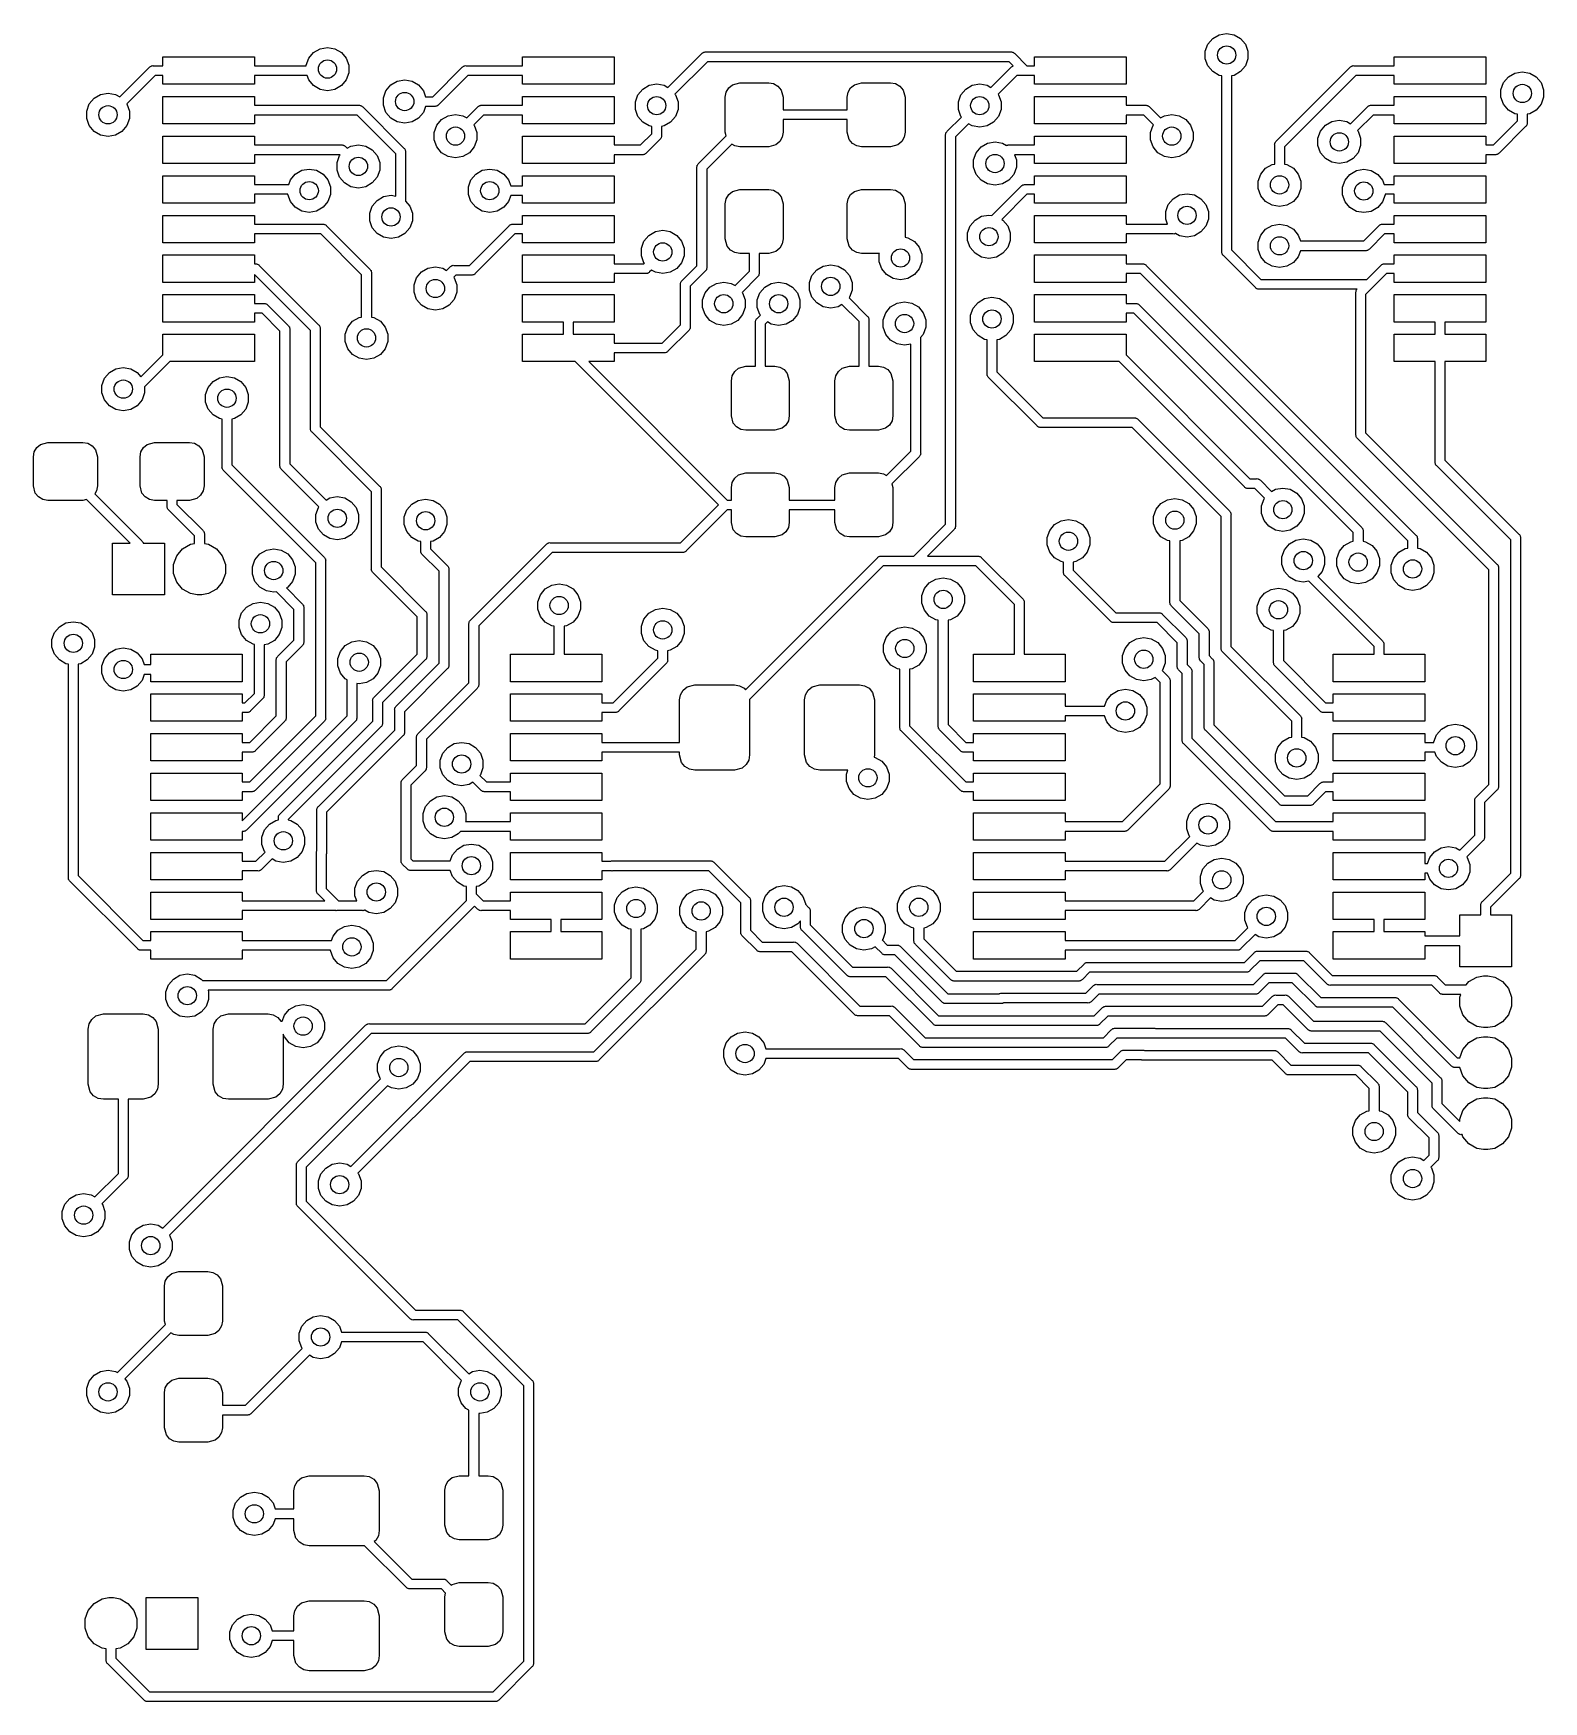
# Model space of a CAD drawing. Extents: x 144.3 to 169.1, y -90.7 to -63.3.
import ezdxf

# ---------------------------------------------------------------- set-up
doc = ezdxf.new("R2010")
doc.units = 0
doc.header["$MEASUREMENT"] = 0
doc.layers.add('BLACK', color=7, linetype='CONTINUOUS')

msp = doc.modelspace()

# ---------------------------------------------------------------- linework, layer by layer
at = {"layer": 'BLACK', "linetype": 'CONTINUOUS'}
for p, q in [((163.542, -63.4923), (163.622, -63.3977)), ((163.622, -63.3977), (163.728, -63.336)), ((163.728, -63.336), (163.85, -63.3146)), ((163.85, -63.3146), (163.972, -63.336)), ((163.972, -63.336), (164.078, -63.3977)), ((164.078, -63.3977), (164.158, -63.4923)), ((146.4, -63.845), (146.4, -63.7)), ((146.4, -63.7), (147.9, -63.7)), ((147.9, -63.7), (147.9, -63.845)), ((148.75, -63.8383), (148.792, -63.7223)), ((148.792, -63.7223), (148.872, -63.6277)), ((148.872, -63.6277), (148.978, -63.566)), ((148.978, -63.566), (149.1, -63.5446)), ((149.1, -63.5446), (149.222, -63.566)), ((149.222, -63.566), (149.328, -63.6277)), ((149.328, -63.6277), (149.408, -63.7223)), ((149.408, -63.7223), (149.45, -63.8383)), ((152.3, -63.845), (152.3, -63.7)), ((152.3, -63.7), (153.8, -63.7)), ((153.8, -63.7), (153.8, -64.15)), ((154.684, -64.2024), (155.241, -63.6459)), ((155.241, -63.6459), (155.248, -63.6378)), ((155.248, -63.6378), (155.257, -63.6325)), ((155.257, -63.6325), (155.266, -63.6264)), ((155.266, -63.6264), (155.269, -63.6255)), ((155.269, -63.6255), (155.272, -63.6237)), ((155.272, -63.6237), (155.283, -63.6218)), ((155.283, -63.6218), (155.293, -63.6191)), ((155.293, -63.6191), (155.303, -63.62)), ((155.303, -63.62), (160.312, -63.62)), ((160.312, -63.62), (160.322, -63.6191)), ((160.322, -63.6191), (160.332, -63.6218)), ((160.332, -63.6218), (160.343, -63.6237)), ((160.343, -63.6237), (160.346, -63.6255)), ((160.346, -63.6255), (160.349, -63.6264)), ((160.349, -63.6264), (160.358, -63.6325)), ((160.358, -63.6325), (160.367, -63.6378)), ((160.367, -63.6378), (160.374, -63.6459)), ((160.374, -63.6459), (160.573, -63.845)), ((160.7, -63.845), (160.7, -63.7)), ((160.7, -63.7), (162.2, -63.7)), ((162.2, -63.7), (162.2, -64.15)), ((163.5, -63.6083), (163.542, -63.4923)), ((163.5, -63.7317), (163.5, -63.6083)), ((163.542, -63.8477), (163.5, -63.7317)), ((164.158, -63.4923), (164.2, -63.6083)), ((164.2, -63.7317), (164.158, -63.8477)), ((164.2, -63.6083), (164.2, -63.7317)), ((166.6, -63.845), (166.6, -63.7)), ((166.6, -63.7), (168.1, -63.7)), ((168.1, -63.7), (168.1, -64.15)), ((145.694, -64.3579), (146.181, -63.8709)), ((146.273, -64.005), (145.807, -64.4712)), ((146.181, -63.8709), (146.188, -63.8628)), ((146.188, -63.8628), (146.197, -63.8575)), ((146.197, -63.8575), (146.206, -63.8514)), ((146.206, -63.8514), (146.209, -63.8505)), ((146.209, -63.8505), (146.212, -63.8487)), ((146.212, -63.8487), (146.223, -63.8468)), ((146.223, -63.8468), (146.233, -63.8441)), ((146.233, -63.8441), (146.243, -63.845)), ((146.243, -63.845), (146.4, -63.845)), ((146.4, -64.005), (146.273, -64.005)), ((146.4, -64.15), (146.4, -64.005)), ((147.9, -63.845), (148.75, -63.845)), ((148.766, -64.005), (147.9, -64.005)), ((147.9, -64.005), (147.9, -64.15)), ((148.75, -63.845), (148.75, -63.8383)), ((148.792, -64.0777), (148.766, -64.005)), ((149.45, -63.9617), (149.408, -64.0777)), ((149.45, -63.8383), (149.45, -63.9617)), ((150.829, -64.3531), (151.311, -63.8709)), ((151.403, -64.005), (150.921, -64.4872)), ((151.311, -63.8709), (151.318, -63.8628)), ((151.318, -63.8628), (151.327, -63.8575)), ((151.327, -63.8575), (151.336, -63.8514)), ((151.336, -63.8514), (151.339, -63.8505)), ((151.339, -63.8505), (151.342, -63.8487)), ((151.342, -63.8487), (151.353, -63.8468)), ((151.353, -63.8468), (151.363, -63.8441)), ((151.363, -63.8441), (151.373, -63.845)), ((151.373, -63.845), (152.3, -63.845)), ((152.3, -64.005), (151.403, -64.005)), ((152.3, -64.15), (152.3, -64.005)), ((155.333, -63.78), (154.8, -64.3131)), ((160.282, -63.78), (155.333, -63.78)), ((159.984, -64.2024), (160.316, -63.8709)), ((160.408, -64.005), (160.1, -64.3131)), ((160.35, -63.8482), (160.282, -63.78)), ((160.316, -63.8709), (160.323, -63.8628)), ((160.323, -63.8628), (160.332, -63.8575)), ((160.332, -63.8575), (160.341, -63.8514)), ((160.341, -63.8514), (160.344, -63.8505)), ((160.344, -63.8505), (160.347, -63.8487)), ((160.347, -63.8487), (160.35, -63.8482)), ((160.529, -64.005), (160.408, -64.005)), ((160.533, -64.0059), (160.529, -64.005)), ((160.543, -64.005), (160.533, -64.0059)), ((160.7, -64.005), (160.543, -64.005)), ((160.573, -63.845), (160.7, -63.845)), ((160.7, -64.15), (160.7, -64.005)), ((163.622, -63.9423), (163.542, -63.8477)), ((163.728, -64.004), (163.622, -63.9423)), ((163.77, -64.0113), (163.728, -64.004)), ((163.77, -66.8965), (163.77, -64.0113)), ((163.972, -64.004), (163.93, -64.0113)), ((163.93, -64.0113), (163.93, -66.8669)), ((164.078, -63.9423), (163.972, -64.004)), ((164.158, -63.8477), (164.078, -63.9423)), ((164.663, -65.0836), (165.876, -63.8709)), ((165.968, -64.005), (164.798, -65.1757)), ((165.876, -63.8709), (165.883, -63.8628)), ((165.883, -63.8628), (165.892, -63.8575)), ((165.892, -63.8575), (165.901, -63.8514)), ((165.901, -63.8514), (165.904, -63.8505)), ((165.904, -63.8505), (165.907, -63.8487)), ((165.907, -63.8487), (165.918, -63.8468)), ((165.918, -63.8468), (165.928, -63.8441)), ((165.928, -63.8441), (165.939, -63.845)), ((165.939, -63.845), (166.6, -63.845)), ((166.6, -64.005), (165.968, -64.005)), ((166.6, -64.15), (166.6, -64.005)), ((168.392, -64.1223), (168.472, -64.0277)), ((168.472, -64.0277), (168.578, -63.966)), ((168.578, -63.966), (168.7, -63.9446)), ((168.7, -63.9446), (168.822, -63.966)), ((168.822, -63.966), (168.928, -64.0277)), ((168.928, -64.0277), (169.008, -64.1223)), ((145.378, -64.316), (145.5, -64.2946)), ((145.5, -64.2946), (145.622, -64.316)), ((147.9, -64.15), (146.4, -64.15)), ((148.872, -64.1723), (148.792, -64.0777)), ((148.978, -64.234), (148.872, -64.1723)), ((149.1, -64.2554), (148.978, -64.234)), ((149.222, -64.234), (149.1, -64.2554)), ((149.328, -64.1723), (149.222, -64.234)), ((149.408, -64.0777), (149.328, -64.1723)), ((150.017, -64.3714), (150.059, -64.2554)), ((150.059, -64.2554), (150.138, -64.1608)), ((150.138, -64.1608), (150.245, -64.0991)), ((150.245, -64.0991), (150.367, -64.0777)), ((150.367, -64.0777), (150.488, -64.0991)), ((150.488, -64.0991), (150.595, -64.1608)), ((150.595, -64.1608), (150.675, -64.2554)), ((150.675, -64.2554), (150.71, -64.3531)), ((153.8, -64.15), (152.3, -64.15)), ((154.192, -64.3223), (154.272, -64.2277)), ((154.272, -64.2277), (154.378, -64.166)), ((154.378, -64.166), (154.5, -64.1446)), ((154.5, -64.1446), (154.622, -64.166)), ((154.622, -64.166), (154.684, -64.2024)), ((155.625, -64.3625), (155.639, -64.2813)), ((155.639, -64.2813), (155.681, -64.2098)), ((155.681, -64.2098), (155.744, -64.1568)), ((155.744, -64.1568), (155.862, -64.125)), ((155.862, -64.125), (156.338, -64.125)), ((156.338, -64.125), (156.419, -64.1393)), ((156.419, -64.1393), (156.49, -64.1806)), ((156.49, -64.1806), (156.543, -64.2437)), ((156.543, -64.2437), (156.575, -64.3625)), ((157.625, -64.3625), (157.639, -64.2813)), ((157.639, -64.2813), (157.681, -64.2098)), ((157.681, -64.2098), (157.744, -64.1568)), ((157.744, -64.1568), (157.862, -64.125)), ((157.862, -64.125), (158.338, -64.125)), ((158.338, -64.125), (158.419, -64.1393)), ((158.419, -64.1393), (158.49, -64.1806)), ((158.49, -64.1806), (158.543, -64.2437)), ((158.543, -64.2437), (158.575, -64.3625)), ((159.492, -64.3223), (159.572, -64.2277)), ((159.572, -64.2277), (159.678, -64.166)), ((159.678, -64.166), (159.8, -64.1446)), ((159.8, -64.1446), (159.922, -64.166)), ((159.922, -64.166), (159.984, -64.2024)), ((162.2, -64.15), (160.7, -64.15)), ((168.1, -64.15), (166.6, -64.15)), ((168.35, -64.2383), (168.392, -64.1223)), ((168.35, -64.3617), (168.35, -64.2383)), ((169.008, -64.1223), (169.05, -64.2383)), ((169.05, -64.2383), (169.05, -64.3617)), ((145.15, -64.5883), (145.192, -64.4723)), ((145.192, -64.4723), (145.272, -64.3777)), ((145.272, -64.3777), (145.378, -64.316)), ((145.622, -64.316), (145.694, -64.3579)), ((145.807, -64.4712), (145.808, -64.4723)), ((145.808, -64.4723), (145.85, -64.5883)), ((146.4, -64.8), (146.4, -64.35)), ((146.4, -64.35), (147.9, -64.35)), ((147.9, -64.35), (147.9, -64.495)), ((147.9, -64.495), (149.614, -64.495)), ((149.614, -64.495), (149.625, -64.4941)), ((149.625, -64.4941), (149.635, -64.4968)), ((149.635, -64.4968), (149.646, -64.4987)), ((149.646, -64.4987), (149.649, -64.5005)), ((149.649, -64.5005), (149.652, -64.5014)), ((149.652, -64.5014), (149.661, -64.5075)), ((149.661, -64.5075), (149.67, -64.5128)), ((149.67, -64.5128), (149.677, -64.5209)), ((149.677, -64.5209), (150.354, -65.1981)), ((150.017, -64.4948), (150.017, -64.3714)), ((150.059, -64.6108), (150.017, -64.4948)), ((150.71, -64.5131), (150.675, -64.6108)), ((150.71, -64.3531), (150.829, -64.3531)), ((150.858, -64.5131), (150.71, -64.5131)), ((150.869, -64.514), (150.858, -64.5131)), ((150.879, -64.5113), (150.869, -64.514)), ((150.89, -64.5094), (150.879, -64.5113)), ((150.893, -64.5076), (150.89, -64.5094)), ((150.896, -64.5067), (150.893, -64.5076)), ((150.905, -64.5006), (150.896, -64.5067)), ((150.914, -64.4953), (150.905, -64.5006)), ((150.921, -64.4872), (150.914, -64.4953)), ((151.384, -64.7024), (151.566, -64.5209)), ((151.566, -64.5209), (151.573, -64.5128)), ((151.573, -64.5128), (151.582, -64.5075)), ((151.582, -64.5075), (151.591, -64.5014)), ((151.591, -64.5014), (151.594, -64.5005)), ((151.594, -64.5005), (151.597, -64.4987)), ((151.597, -64.4987), (151.608, -64.4968)), ((151.608, -64.4968), (151.618, -64.4941)), ((151.618, -64.4941), (151.628, -64.495)), ((151.628, -64.495), (152.3, -64.495)), ((152.3, -64.495), (152.3, -64.35)), ((152.3, -64.35), (153.8, -64.35)), ((153.8, -64.35), (153.8, -64.8)), ((154.15, -64.4383), (154.192, -64.3223)), ((154.15, -64.5617), (154.15, -64.4383)), ((154.192, -64.6777), (154.15, -64.5617)), ((154.8, -64.3131), (154.808, -64.3223)), ((154.808, -64.3223), (154.85, -64.4383)), ((154.85, -64.5617), (154.808, -64.6777)), ((154.85, -64.4383), (154.85, -64.5617)), ((155.625, -64.9375), (155.625, -64.3625)), ((156.575, -64.3625), (156.575, -64.57)), ((156.575, -64.57), (157.625, -64.57)), ((157.625, -64.57), (157.625, -64.3625)), ((158.575, -64.3625), (158.575, -64.9375)), ((159.45, -64.4383), (159.492, -64.3223)), ((159.45, -64.5617), (159.45, -64.4383)), ((159.492, -64.6777), (159.45, -64.5617)), ((160.1, -64.3131), (160.108, -64.3223)), ((160.108, -64.3223), (160.15, -64.4383)), ((160.15, -64.5617), (160.108, -64.6777)), ((160.15, -64.4383), (160.15, -64.5617)), ((160.7, -64.8), (160.7, -64.35)), ((160.7, -64.35), (162.2, -64.35)), ((162.2, -64.35), (162.2, -64.495)), ((162.2, -64.495), (162.522, -64.495)), ((162.522, -64.495), (162.532, -64.4941)), ((162.532, -64.4941), (162.542, -64.4968)), ((162.542, -64.4968), (162.553, -64.4987)), ((162.553, -64.4987), (162.556, -64.5005)), ((162.556, -64.5005), (162.559, -64.5014)), ((162.559, -64.5014), (162.568, -64.5075)), ((162.568, -64.5075), (162.577, -64.5128)), ((162.577, -64.5128), (162.584, -64.5209)), ((162.584, -64.5209), (162.766, -64.7024)), ((165.882, -64.7974), (166.158, -64.5209)), ((166.158, -64.5209), (166.165, -64.5128)), ((166.165, -64.5128), (166.174, -64.5075)), ((166.174, -64.5075), (166.183, -64.5014)), ((166.183, -64.5014), (166.187, -64.5005)), ((166.187, -64.5005), (166.19, -64.4987)), ((166.19, -64.4987), (166.2, -64.4968)), ((166.2, -64.4968), (166.21, -64.4941)), ((166.21, -64.4941), (166.221, -64.495)), ((166.221, -64.495), (166.6, -64.495)), ((166.6, -64.495), (166.6, -64.35)), ((166.6, -64.35), (168.1, -64.35)), ((168.1, -64.35), (168.1, -64.8)), ((168.392, -64.4777), (168.35, -64.3617)), ((168.472, -64.5723), (168.392, -64.4777)), ((168.578, -64.634), (168.472, -64.5723)), ((168.928, -64.5723), (168.822, -64.634)), ((169.008, -64.4777), (168.928, -64.5723)), ((169.05, -64.3617), (169.008, -64.4777)), ((145.15, -64.7117), (145.15, -64.5883)), ((145.192, -64.8277), (145.15, -64.7117)), ((145.272, -64.9223), (145.192, -64.8277)), ((145.808, -64.8277), (145.728, -64.9223)), ((145.85, -64.7117), (145.808, -64.8277)), ((145.85, -64.5883), (145.85, -64.7117)), ((147.9, -64.8), (146.4, -64.8)), ((149.585, -64.655), (147.9, -64.655)), ((147.9, -64.655), (147.9, -64.8)), ((150.22, -65.2903), (149.585, -64.655)), ((150.138, -64.7053), (150.059, -64.6108)), ((150.245, -64.7671), (150.138, -64.7053)), ((150.367, -64.7885), (150.245, -64.7671)), ((150.488, -64.7671), (150.367, -64.7885)), ((150.595, -64.7053), (150.488, -64.7671)), ((150.675, -64.6108), (150.595, -64.7053)), ((150.85, -64.9383), (150.892, -64.8223)), ((150.892, -64.8223), (150.972, -64.7277)), ((150.972, -64.7277), (151.078, -64.666)), ((151.078, -64.666), (151.2, -64.6446)), ((151.2, -64.6446), (151.322, -64.666)), ((151.322, -64.666), (151.384, -64.7024)), ((151.658, -64.655), (151.5, -64.8131)), ((151.5, -64.8131), (151.508, -64.8223)), ((151.508, -64.8223), (151.55, -64.9383)), ((152.3, -64.655), (151.658, -64.655)), ((152.3, -64.8), (152.3, -64.655)), ((153.8, -64.8), (152.3, -64.8)), ((154.272, -64.7723), (154.192, -64.6777)), ((154.378, -64.834), (154.272, -64.7723)), ((154.42, -64.8413), (154.378, -64.834)), ((154.42, -64.9618), (154.42, -64.8413)), ((154.622, -64.834), (154.58, -64.8413)), ((154.58, -64.8413), (154.58, -64.9915)), ((154.728, -64.7723), (154.622, -64.834)), ((154.808, -64.6777), (154.728, -64.7723)), ((157.625, -64.73), (156.575, -64.73)), ((156.575, -64.73), (156.575, -64.9375)), ((157.625, -64.9375), (157.625, -64.73)), ((159.266, -64.921), (159.5, -64.6869)), ((159.616, -64.7976), (159.4, -65.0131)), ((159.5, -64.6869), (159.492, -64.6777)), ((159.678, -64.834), (159.616, -64.7976)), ((159.8, -64.8554), (159.678, -64.834)), ((159.922, -64.834), (159.8, -64.8554)), ((160.028, -64.7723), (159.922, -64.834)), ((160.108, -64.6777), (160.028, -64.7723)), ((162.2, -64.8), (160.7, -64.8)), ((162.492, -64.655), (162.2, -64.655)), ((162.2, -64.655), (162.2, -64.8)), ((162.65, -64.8131), (162.492, -64.655)), ((162.6, -64.9383), (162.642, -64.8223)), ((162.642, -64.8223), (162.65, -64.8131)), ((162.766, -64.7024), (162.828, -64.666)), ((162.828, -64.666), (162.95, -64.6446)), ((162.95, -64.6446), (163.072, -64.666)), ((163.072, -64.666), (163.178, -64.7277)), ((163.178, -64.7277), (163.258, -64.8223)), ((163.258, -64.8223), (163.3, -64.9383)), ((165.39, -64.9173), (165.469, -64.8228)), ((165.469, -64.8228), (165.576, -64.761)), ((165.576, -64.761), (165.698, -64.7396)), ((165.698, -64.7396), (165.819, -64.761)), ((165.819, -64.761), (165.882, -64.7974)), ((166.251, -64.655), (165.998, -64.9081)), ((166.6, -64.655), (166.251, -64.655)), ((166.6, -64.8), (166.6, -64.655)), ((168.1, -64.8), (166.6, -64.8)), ((168.227, -65.145), (168.62, -64.7519)), ((168.754, -64.844), (168.319, -65.2791)), ((168.62, -64.6413), (168.578, -64.634)), ((168.62, -64.7519), (168.62, -64.6413)), ((168.762, -64.8372), (168.754, -64.844)), ((168.768, -64.828), (168.762, -64.8372)), ((168.774, -64.8193), (168.768, -64.828)), ((168.775, -64.8159), (168.774, -64.8193)), ((168.776, -64.8128), (168.775, -64.8159)), ((168.778, -64.8023), (168.776, -64.8128)), ((168.781, -64.7921), (168.778, -64.8023)), ((168.822, -64.634), (168.78, -64.6413)), ((168.78, -64.6413), (168.78, -64.7815)), ((168.78, -64.7815), (168.781, -64.7921)), ((145.378, -64.984), (145.272, -64.9223)), ((145.5, -65.0054), (145.378, -64.984)), ((145.622, -64.984), (145.5, -65.0054)), ((145.728, -64.9223), (145.622, -64.984)), ((146.4, -65.45), (146.4, -65)), ((146.4, -65), (147.9, -65)), ((147.9, -65), (147.9, -65.145)), ((150.85, -65.0617), (150.85, -64.9383)), ((150.892, -65.1777), (150.85, -65.0617)), ((151.55, -65.0617), (151.508, -65.1777)), ((151.55, -64.9383), (151.55, -65.0617)), ((152.3, -65.45), (152.3, -65)), ((152.3, -65), (153.8, -65)), ((153.8, -65), (153.8, -65.145)), ((154.237, -65.145), (154.42, -64.9618)), ((154.554, -65.054), (154.329, -65.2791)), ((154.562, -65.0472), (154.554, -65.054)), ((154.568, -65.038), (154.562, -65.0472)), ((154.574, -65.0293), (154.568, -65.038)), ((154.575, -65.0259), (154.574, -65.0293)), ((154.576, -65.0228), (154.575, -65.0259)), ((154.578, -65.0123), (154.576, -65.0228)), ((154.581, -65.0021), (154.578, -65.0123)), ((154.58, -64.9915), (154.581, -65.0021)), ((155.187, -65.45), (155.549, -65.0876)), ((155.549, -65.0876), (155.641, -64.9961)), ((155.549, -65.0876), (155.549, -65.0876)), ((155.641, -64.9961), (155.625, -64.9375)), ((156.519, -65.0902), (156.456, -65.1432)), ((156.561, -65.0187), (156.519, -65.0902)), ((156.575, -64.9375), (156.561, -65.0187)), ((157.657, -65.0562), (157.625, -64.9375)), ((157.71, -65.1194), (157.657, -65.0562)), ((157.781, -65.1607), (157.71, -65.1194)), ((158.519, -65.0902), (158.456, -65.1432)), ((158.561, -65.0187), (158.519, -65.0902)), ((158.575, -64.9375), (158.561, -65.0187)), ((159.239, -64.9729), (159.242, -64.9627)), ((159.24, -64.9835), (159.239, -64.9729)), ((159.24, -71.3669), (159.24, -64.9835)), ((159.242, -64.9627), (159.244, -64.9522)), ((159.244, -64.9522), (159.245, -64.9491)), ((159.245, -64.9491), (159.246, -64.9457)), ((159.246, -64.9457), (159.252, -64.937)), ((159.252, -64.937), (159.258, -64.9278)), ((159.258, -64.9278), (159.266, -64.921)), ((159.4, -65.0131), (159.4, -71.3965)), ((159.822, -65.1777), (159.928, -65.116)), ((159.928, -65.116), (160.05, -65.0946)), ((160.05, -65.0946), (160.172, -65.116)), ((160.172, -65.116), (160.237, -65.1539)), ((160.7, -65.145), (160.7, -65)), ((160.7, -65), (162.2, -65)), ((162.2, -65), (162.2, -65.45)), ((162.6, -65.0617), (162.6, -64.9383)), ((162.642, -65.1777), (162.6, -65.0617)), ((163.3, -65.0617), (163.258, -65.1777)), ((163.3, -64.9383), (163.3, -65.0617)), ((164.637, -65.1355), (164.639, -65.1253)), ((164.639, -65.1253), (164.641, -65.1148)), ((164.641, -65.1148), (164.643, -65.1117)), ((164.643, -65.1117), (164.644, -65.1083)), ((164.644, -65.1083), (164.65, -65.0996)), ((164.65, -65.0996), (164.655, -65.0904)), ((164.655, -65.0904), (164.663, -65.0836)), ((165.348, -65.0333), (165.39, -64.9173)), ((165.348, -65.1567), (165.348, -65.0333)), ((165.998, -64.9081), (166.005, -64.9173)), ((166.005, -64.9173), (166.048, -65.0333)), ((166.048, -65.0333), (166.048, -65.1567)), ((166.6, -65.45), (166.6, -65)), ((166.6, -65), (168.1, -65)), ((168.1, -65), (168.1, -65.145)), ((147.9, -65.145), (149.332, -65.145)), ((149.302, -65.305), (147.9, -65.305)), ((147.9, -65.305), (147.9, -65.45)), ((149.257, -65.4348), (149.299, -65.3188)), ((149.299, -65.3188), (149.307, -65.3096)), ((149.307, -65.3096), (149.302, -65.305)), ((149.332, -65.145), (149.343, -65.1441)), ((149.343, -65.1441), (149.353, -65.1468)), ((149.353, -65.1468), (149.363, -65.1487)), ((149.363, -65.1487), (149.366, -65.1505)), ((149.366, -65.1505), (149.37, -65.1514)), ((149.37, -65.1514), (149.378, -65.1575)), ((149.378, -65.1575), (149.388, -65.1628)), ((149.388, -65.1628), (149.394, -65.1709)), ((149.394, -65.1709), (149.423, -65.1989)), ((149.423, -65.1989), (149.485, -65.1626)), ((149.485, -65.1626), (149.607, -65.1411)), ((149.607, -65.1411), (149.729, -65.1626)), ((149.729, -65.1626), (149.835, -65.2243)), ((149.835, -65.2243), (149.915, -65.3188)), ((149.915, -65.3188), (149.957, -65.4348)), ((150.22, -65.9844), (150.22, -65.2903)), ((150.354, -65.1981), (150.362, -65.2049)), ((150.362, -65.2049), (150.368, -65.2141)), ((150.368, -65.2141), (150.374, -65.2228)), ((150.374, -65.2228), (150.375, -65.2263)), ((150.375, -65.2263), (150.376, -65.2294)), ((150.376, -65.2294), (150.378, -65.2398)), ((150.378, -65.2398), (150.381, -65.2501)), ((150.381, -65.2501), (150.38, -65.2606)), ((150.38, -65.2606), (150.38, -66.0654)), ((150.972, -65.2723), (150.892, -65.1777)), ((151.078, -65.334), (150.972, -65.2723)), ((151.2, -65.3554), (151.078, -65.334)), ((151.322, -65.334), (151.2, -65.3554)), ((151.428, -65.2723), (151.322, -65.334)), ((151.508, -65.1777), (151.428, -65.2723)), ((153.8, -65.145), (154.237, -65.145)), ((154.266, -65.305), (153.8, -65.305)), ((153.8, -65.305), (153.8, -65.45)), ((154.277, -65.3059), (154.266, -65.305)), ((154.287, -65.3032), (154.277, -65.3059)), ((154.298, -65.3013), (154.287, -65.3032)), ((154.301, -65.2995), (154.298, -65.3013)), ((154.304, -65.2986), (154.301, -65.2995)), ((154.313, -65.2925), (154.304, -65.2986)), ((154.322, -65.2872), (154.313, -65.2925)), ((154.329, -65.2791), (154.322, -65.2872)), ((155.662, -65.2007), (155.321, -65.5422)), ((155.731, -65.1318), (155.662, -65.2007)), ((155.662, -65.2007), (155.662, -65.2007)), ((155.781, -65.1607), (155.731, -65.1318)), ((155.862, -65.175), (155.781, -65.1607)), ((156.338, -65.175), (155.862, -65.175)), ((156.456, -65.1432), (156.338, -65.175)), ((157.862, -65.175), (157.781, -65.1607)), ((158.338, -65.175), (157.862, -65.175)), ((158.456, -65.1432), (158.338, -65.175)), ((159.7, -65.3883), (159.742, -65.2723)), ((159.7, -65.5117), (159.7, -65.3883)), ((159.742, -65.2723), (159.822, -65.1777)), ((160.237, -65.1539), (160.241, -65.1514)), ((160.241, -65.1514), (160.244, -65.1505)), ((160.244, -65.1505), (160.247, -65.1487)), ((160.247, -65.1487), (160.258, -65.1468)), ((160.258, -65.1468), (160.268, -65.1441)), ((160.268, -65.1441), (160.278, -65.145)), ((160.278, -65.145), (160.7, -65.145)), ((160.7, -65.305), (160.37, -65.305)), ((160.37, -65.305), (160.4, -65.3883)), ((160.4, -65.3883), (160.4, -65.5117)), ((160.7, -65.45), (160.7, -65.305)), ((162.722, -65.2723), (162.642, -65.1777)), ((162.828, -65.334), (162.722, -65.2723)), ((162.95, -65.3554), (162.828, -65.334)), ((163.072, -65.334), (162.95, -65.3554)), ((163.178, -65.2723), (163.072, -65.334)), ((163.258, -65.1777), (163.178, -65.2723)), ((164.638, -65.1461), (164.637, -65.1355)), ((164.638, -65.4587), (164.638, -65.1461)), ((164.798, -65.1757), (164.798, -65.4587)), ((165.39, -65.2727), (165.348, -65.1567)), ((165.469, -65.3673), (165.39, -65.2727)), ((165.576, -65.429), (165.469, -65.3673)), ((165.926, -65.3673), (165.819, -65.429)), ((166.005, -65.2727), (165.926, -65.3673)), ((166.048, -65.1567), (166.005, -65.2727)), ((168.1, -65.145), (168.227, -65.145)), ((168.257, -65.305), (168.1, -65.305)), ((168.1, -65.305), (168.1, -65.45)), ((168.267, -65.3059), (168.257, -65.305)), ((168.277, -65.3032), (168.267, -65.3059)), ((168.288, -65.3013), (168.277, -65.3032)), ((168.291, -65.2995), (168.288, -65.3013)), ((168.294, -65.2986), (168.291, -65.2995)), ((168.303, -65.2925), (168.294, -65.2986)), ((168.312, -65.2872), (168.303, -65.2925)), ((168.319, -65.2791), (168.312, -65.2872)), ((147.9, -65.45), (146.4, -65.45)), ((146.4, -66.1), (146.4, -65.65)), ((146.4, -65.65), (147.9, -65.65)), ((147.9, -65.65), (147.9, -65.795)), ((148.492, -65.7173), (148.572, -65.6227)), ((148.572, -65.6227), (148.678, -65.561)), ((148.678, -65.561), (148.8, -65.5396)), ((148.8, -65.5396), (148.922, -65.561)), ((148.922, -65.561), (149.028, -65.6227)), ((149.028, -65.6227), (149.108, -65.7173)), ((149.257, -65.5583), (149.257, -65.4348)), ((149.299, -65.6742), (149.257, -65.5583)), ((149.379, -65.7688), (149.299, -65.6742)), ((149.915, -65.6742), (149.835, -65.7688)), ((149.957, -65.5583), (149.915, -65.6742)), ((149.957, -65.4348), (149.957, -65.5583)), ((151.454, -65.7173), (151.533, -65.6227)), ((151.533, -65.6227), (151.64, -65.561)), ((151.64, -65.561), (151.762, -65.5396)), ((151.762, -65.5396), (151.883, -65.561)), ((151.883, -65.561), (151.99, -65.6227)), ((151.99, -65.6227), (152.07, -65.7173)), ((153.8, -65.45), (152.3, -65.45)), ((152.3, -65.815), (152.3, -65.65)), ((152.3, -65.65), (153.8, -65.65)), ((153.8, -65.65), (153.8, -66.1)), ((155.16, -65.502), (155.163, -65.4917)), ((155.161, -65.5126), (155.16, -65.502)), ((155.161, -67.1259), (155.161, -65.5126)), ((155.163, -65.4917), (155.165, -65.4813)), ((155.165, -65.4813), (155.166, -65.4782)), ((155.166, -65.4782), (155.167, -65.4748)), ((155.167, -65.4748), (155.173, -65.4661)), ((155.173, -65.4661), (155.179, -65.4569)), ((155.179, -65.4569), (155.187, -65.45)), ((155.321, -65.5422), (155.321, -67.1556)), ((159.742, -65.6277), (159.7, -65.5117)), ((159.822, -65.7223), (159.742, -65.6277)), ((160.358, -65.6277), (160.278, -65.7223)), ((160.4, -65.5117), (160.358, -65.6277)), ((162.2, -65.45), (160.7, -65.45)), ((160.7, -65.795), (160.7, -65.65)), ((160.7, -65.65), (162.2, -65.65)), ((162.2, -65.65), (162.2, -66.1)), ((164.368, -65.7383), (164.41, -65.6223)), ((164.41, -65.6223), (164.489, -65.5277)), ((164.489, -65.5277), (164.596, -65.466)), ((164.596, -65.466), (164.638, -65.4587)), ((164.798, -65.4587), (164.839, -65.466)), ((164.839, -65.466), (164.946, -65.5277)), ((164.946, -65.5277), (165.025, -65.6223)), ((165.025, -65.6223), (165.068, -65.7383)), ((165.698, -65.4504), (165.576, -65.429)), ((165.819, -65.429), (165.698, -65.4504)), ((165.792, -65.7223), (165.872, -65.6277)), ((165.872, -65.6277), (165.978, -65.566)), ((165.978, -65.566), (166.1, -65.5446)), ((166.1, -65.5446), (166.222, -65.566)), ((166.222, -65.566), (166.328, -65.6277)), ((166.328, -65.6277), (166.408, -65.7223)), ((168.1, -65.45), (166.6, -65.45)), ((166.6, -65.795), (166.6, -65.65)), ((166.6, -65.65), (168.1, -65.65)), ((168.1, -65.65), (168.1, -66.1)), ((147.9, -65.795), (148.464, -65.795)), ((148.464, -65.795), (148.492, -65.7173)), ((149.108, -65.7173), (149.15, -65.8333)), ((149.15, -65.8333), (149.15, -65.9567)), ((149.485, -65.8305), (149.379, -65.7688)), ((149.607, -65.8519), (149.485, -65.8305)), ((149.729, -65.8305), (149.607, -65.8519)), ((149.835, -65.7688), (149.729, -65.8305)), ((151.412, -65.8333), (151.454, -65.7173)), ((151.412, -65.9567), (151.412, -65.8333)), ((152.07, -65.7173), (152.105, -65.815)), ((152.105, -65.815), (152.3, -65.815)), ((155.681, -65.9598), (155.744, -65.9068)), ((155.744, -65.9068), (155.862, -65.875)), ((155.862, -65.875), (156.338, -65.875)), ((156.338, -65.875), (156.419, -65.8893)), ((156.419, -65.8893), (156.49, -65.9306)), ((156.49, -65.9306), (156.543, -65.9937)), ((157.681, -65.9598), (157.744, -65.9068)), ((157.744, -65.9068), (157.862, -65.875)), ((157.862, -65.875), (158.338, -65.875)), ((158.338, -65.875), (158.419, -65.8893)), ((158.419, -65.8893), (158.49, -65.9306)), ((158.49, -65.9306), (158.543, -65.9937)), ((159.928, -65.784), (159.822, -65.7223)), ((160.05, -65.8054), (159.928, -65.784)), ((159.999, -66.3032), (160.481, -65.8209)), ((160.172, -65.784), (160.05, -65.8054)), ((160.278, -65.7223), (160.172, -65.784)), ((160.481, -65.8209), (160.488, -65.8128)), ((160.488, -65.8128), (160.497, -65.8075)), ((160.497, -65.8075), (160.506, -65.8014)), ((160.506, -65.8014), (160.509, -65.8005)), ((160.509, -65.8005), (160.512, -65.7987)), ((160.512, -65.7987), (160.523, -65.7968)), ((160.523, -65.7968), (160.533, -65.7941)), ((160.533, -65.7941), (160.543, -65.795)), ((160.543, -65.795), (160.7, -65.795)), ((163.078, -65.966), (163.2, -65.9446)), ((163.2, -65.9446), (163.322, -65.966)), ((164.368, -65.8617), (164.368, -65.7383)), ((164.41, -65.9777), (164.368, -65.8617)), ((165.068, -65.8617), (165.025, -65.9777)), ((165.068, -65.7383), (165.068, -65.8617)), ((165.75, -65.8383), (165.792, -65.7223)), ((165.75, -65.9617), (165.75, -65.8383)), ((166.408, -65.7223), (166.434, -65.795)), ((166.434, -65.795), (166.6, -65.795)), ((147.9, -66.1), (146.4, -66.1)), ((148.45, -65.955), (147.9, -65.955)), ((147.9, -65.955), (147.9, -66.1)), ((148.45, -65.9567), (148.45, -65.955)), ((148.492, -66.0727), (148.45, -65.9567)), ((148.572, -66.1673), (148.492, -66.0727)), ((148.678, -66.229), (148.572, -66.1673)), ((149.028, -66.1673), (148.922, -66.229)), ((149.108, -66.0727), (149.028, -66.1673)), ((149.15, -65.9567), (149.108, -66.0727)), ((149.792, -66.2643), (149.834, -66.1483)), ((149.834, -66.1483), (149.913, -66.0538)), ((149.913, -66.0538), (150.02, -65.9921)), ((150.02, -65.9921), (150.142, -65.9706)), ((150.142, -65.9706), (150.22, -65.9844)), ((150.38, -66.0654), (150.45, -66.1483)), ((150.45, -66.1483), (150.492, -66.2643)), ((151.454, -66.0727), (151.412, -65.9567)), ((151.533, -66.1673), (151.454, -66.0727)), ((151.64, -66.229), (151.533, -66.1673)), ((151.99, -66.1673), (151.883, -66.229)), ((152.07, -66.0727), (151.99, -66.1673)), ((152.105, -65.975), (152.07, -66.0727)), ((152.3, -65.975), (152.105, -65.975)), ((152.3, -66.1), (152.3, -65.975)), ((153.8, -66.1), (152.3, -66.1)), ((155.625, -66.1125), (155.639, -66.0313)), ((155.625, -66.6875), (155.625, -66.1125)), ((155.639, -66.0313), (155.681, -65.9598)), ((156.543, -65.9937), (156.575, -66.1125)), ((156.575, -66.1125), (156.575, -66.6875)), ((157.625, -66.1125), (157.639, -66.0313)), ((157.625, -66.6875), (157.625, -66.1125)), ((157.639, -66.0313), (157.681, -65.9598)), ((158.543, -65.9937), (158.575, -66.1125)), ((158.575, -66.1125), (158.575, -66.6578)), ((160.573, -65.955), (160.161, -66.3675)), ((160.7, -65.955), (160.573, -65.955)), ((160.7, -66.1), (160.7, -65.955)), ((162.2, -66.1), (160.7, -66.1)), ((162.85, -66.2383), (162.892, -66.1223)), ((162.892, -66.1223), (162.972, -66.0277)), ((162.972, -66.0277), (163.078, -65.966)), ((163.322, -65.966), (163.428, -66.0277)), ((163.428, -66.0277), (163.508, -66.1223)), ((163.508, -66.1223), (163.55, -66.2383)), ((164.489, -66.0723), (164.41, -65.9777)), ((164.596, -66.134), (164.489, -66.0723)), ((164.718, -66.1554), (164.596, -66.134)), ((164.839, -66.134), (164.718, -66.1554)), ((164.946, -66.0723), (164.839, -66.134)), ((165.025, -65.9777), (164.946, -66.0723)), ((165.792, -66.0777), (165.75, -65.9617)), ((165.872, -66.1723), (165.792, -66.0777)), ((165.978, -66.234), (165.872, -66.1723)), ((166.328, -66.1723), (166.222, -66.234)), ((166.408, -66.0777), (166.328, -66.1723)), ((166.45, -65.9617), (166.408, -66.0777)), ((166.6, -65.955), (166.45, -65.955)), ((166.45, -65.955), (166.45, -65.9617)), ((166.6, -66.1), (166.6, -65.955)), ((168.1, -66.1), (166.6, -66.1)), ((146.4, -66.75), (146.4, -66.3)), ((146.4, -66.3), (147.9, -66.3)), ((147.9, -66.3), (147.9, -66.445)), ((147.9, -66.445), (149.022, -66.445)), ((148.8, -66.2504), (148.678, -66.229)), ((148.922, -66.229), (148.8, -66.2504)), ((149.022, -66.445), (149.032, -66.4441)), ((149.032, -66.4441), (149.042, -66.4468)), ((149.042, -66.4468), (149.053, -66.4487)), ((149.053, -66.4487), (149.056, -66.4505)), ((149.056, -66.4505), (149.059, -66.4514)), ((149.059, -66.4514), (149.068, -66.4575)), ((149.068, -66.4575), (149.077, -66.4628)), ((149.077, -66.4628), (149.084, -66.4709)), ((149.084, -66.4709), (149.794, -67.181)), ((149.792, -66.3877), (149.792, -66.2643)), ((149.834, -66.5037), (149.792, -66.3877)), ((150.492, -66.3877), (150.45, -66.5037)), ((150.492, -66.2643), (150.492, -66.3877)), ((151.432, -67.12), (152.081, -66.4709)), ((151.762, -66.2504), (151.64, -66.229)), ((151.883, -66.229), (151.762, -66.2504)), ((152.081, -66.4709), (152.088, -66.4628)), ((152.088, -66.4628), (152.097, -66.4575)), ((152.097, -66.4575), (152.106, -66.4514)), ((152.106, -66.4514), (152.109, -66.4505)), ((152.109, -66.4505), (152.112, -66.4487)), ((152.112, -66.4487), (152.123, -66.4468)), ((152.123, -66.4468), (152.133, -66.4441)), ((152.133, -66.4441), (152.143, -66.445)), ((152.143, -66.445), (152.3, -66.445)), ((152.3, -66.445), (152.3, -66.3)), ((152.3, -66.3), (153.8, -66.3)), ((153.8, -66.3), (153.8, -66.75)), ((159.6, -66.5883), (159.642, -66.4723)), ((159.642, -66.4723), (159.722, -66.3777)), ((159.722, -66.3777), (159.828, -66.316)), ((159.828, -66.316), (159.95, -66.2946)), ((159.95, -66.2946), (159.999, -66.3032)), ((160.161, -66.3675), (160.178, -66.3777)), ((160.178, -66.3777), (160.258, -66.4723)), ((160.258, -66.4723), (160.3, -66.5883)), ((160.7, -66.75), (160.7, -66.3)), ((160.7, -66.3), (162.2, -66.3)), ((162.2, -66.3), (162.2, -66.445)), ((162.2, -66.445), (162.88, -66.445)), ((162.85, -66.3617), (162.85, -66.2383)), ((162.88, -66.445), (162.85, -66.3617)), ((163.508, -66.4777), (163.428, -66.5723)), ((163.55, -66.3617), (163.508, -66.4777)), ((163.55, -66.2383), (163.55, -66.3617)), ((164.489, -66.5277), (164.596, -66.466)), ((164.596, -66.466), (164.718, -66.4446)), ((164.718, -66.4446), (164.839, -66.466)), ((164.839, -66.466), (164.946, -66.5277)), ((166.1, -66.2554), (165.978, -66.234)), ((166.099, -66.72), (166.348, -66.4709)), ((166.222, -66.234), (166.1, -66.2554)), ((166.348, -66.4709), (166.355, -66.4628)), ((166.355, -66.4628), (166.364, -66.4575)), ((166.364, -66.4575), (166.373, -66.4514)), ((166.373, -66.4514), (166.377, -66.4505)), ((166.377, -66.4505), (166.38, -66.4487)), ((166.38, -66.4487), (166.39, -66.4468)), ((166.39, -66.4468), (166.4, -66.4441)), ((166.4, -66.4441), (166.411, -66.445)), ((166.411, -66.445), (166.6, -66.445)), ((166.6, -66.445), (166.6, -66.3)), ((166.6, -66.3), (168.1, -66.3)), ((168.1, -66.3), (168.1, -66.75)), ((147.9, -66.75), (146.4, -66.75)), ((148.992, -66.605), (147.9, -66.605)), ((147.9, -66.605), (147.9, -66.75)), ((149.66, -67.2731), (148.992, -66.605)), ((149.913, -66.5983), (149.834, -66.5037)), ((150.02, -66.66), (149.913, -66.5983)), ((150.142, -66.6814), (150.02, -66.66)), ((150.263, -66.66), (150.142, -66.6814)), ((150.37, -66.5983), (150.263, -66.66)), ((150.45, -66.5037), (150.37, -66.5983)), ((152.173, -66.605), (151.524, -67.2541)), ((152.3, -66.605), (152.173, -66.605)), ((152.3, -66.75), (152.3, -66.605)), ((153.8, -66.75), (152.3, -66.75)), ((154.25, -66.8383), (154.292, -66.7223)), ((154.292, -66.7223), (154.372, -66.6277)), ((154.372, -66.6277), (154.478, -66.566)), ((154.478, -66.566), (154.6, -66.5446)), ((154.6, -66.5446), (154.722, -66.566)), ((154.722, -66.566), (154.828, -66.6277)), ((154.828, -66.6277), (154.908, -66.7223)), ((154.908, -66.7223), (154.95, -66.8383)), ((155.657, -66.8062), (155.625, -66.6875)), ((156.561, -66.7687), (156.519, -66.8402)), ((156.575, -66.6875), (156.561, -66.7687)), ((157.657, -66.8062), (157.625, -66.6875)), ((158.575, -66.6578), (158.622, -66.666)), ((158.622, -66.666), (158.728, -66.7277)), ((158.728, -66.7277), (158.808, -66.8223)), ((159.6, -66.7117), (159.6, -66.5883)), ((159.642, -66.8277), (159.6, -66.7117)), ((160.3, -66.7117), (160.258, -66.8277)), ((160.3, -66.5883), (160.3, -66.7117)), ((162.2, -66.75), (160.7, -66.75)), ((162.972, -66.605), (162.2, -66.605)), ((162.2, -66.605), (162.2, -66.75)), ((162.982, -66.6059), (162.972, -66.605)), ((162.992, -66.6032), (162.982, -66.6059)), ((163.003, -66.6013), (162.992, -66.6032)), ((163.006, -66.5995), (163.003, -66.6013)), ((163.009, -66.5986), (163.006, -66.5995)), ((163.013, -66.5961), (163.009, -66.5986)), ((163.078, -66.634), (163.013, -66.5961)), ((163.2, -66.6554), (163.078, -66.634)), ((163.322, -66.634), (163.2, -66.6554)), ((163.428, -66.5723), (163.322, -66.634)), ((164.368, -66.7383), (164.41, -66.6223)), ((164.368, -66.8617), (164.368, -66.7383)), ((164.41, -66.6223), (164.489, -66.5277)), ((164.946, -66.5277), (165.025, -66.6223)), ((165.025, -66.6223), (165.061, -66.72)), ((165.061, -66.72), (166.099, -66.72)), ((166.441, -66.605), (166.191, -66.8541)), ((166.6, -66.605), (166.441, -66.605)), ((166.6, -66.75), (166.6, -66.605)), ((168.1, -66.75), (166.6, -66.75)), ((146.4, -67.4), (146.4, -66.95)), ((146.4, -66.95), (147.9, -66.95)), ((147.9, -66.95), (147.9, -67.095)), ((152.3, -67.4), (152.3, -66.95)), ((152.3, -66.95), (153.8, -66.95)), ((153.8, -66.95), (153.8, -67.095)), ((154.25, -66.9617), (154.25, -66.8383)), ((154.292, -67.0777), (154.25, -66.9617)), ((154.95, -66.9617), (154.908, -67.0777)), ((154.95, -66.8383), (154.95, -66.9617)), ((155.71, -66.8694), (155.657, -66.8062)), ((155.781, -66.9107), (155.71, -66.8694)), ((155.862, -66.925), (155.781, -66.9107)), ((156.02, -66.925), (155.862, -66.925)), ((156.02, -67.2178), (156.02, -66.925)), ((156.338, -66.925), (156.18, -66.925)), ((156.18, -66.925), (156.18, -67.2474)), ((156.456, -66.8932), (156.338, -66.925)), ((156.519, -66.8402), (156.456, -66.8932)), ((157.71, -66.8694), (157.657, -66.8062)), ((157.781, -66.9107), (157.71, -66.8694)), ((157.862, -66.925), (157.781, -66.9107)), ((158.155, -66.925), (157.862, -66.925)), ((158.15, -66.9383), (158.155, -66.925)), ((158.15, -67.0617), (158.15, -66.9383)), ((158.808, -66.8223), (158.85, -66.9383)), ((158.85, -66.9383), (158.85, -67.0617)), ((159.722, -66.9223), (159.642, -66.8277)), ((159.828, -66.984), (159.722, -66.9223)), ((159.95, -67.0054), (159.828, -66.984)), ((160.072, -66.984), (159.95, -67.0054)), ((160.178, -66.9223), (160.072, -66.984)), ((160.258, -66.8277), (160.178, -66.9223)), ((160.7, -67.4), (160.7, -66.95)), ((160.7, -66.95), (162.2, -66.95)), ((162.2, -66.95), (162.2, -67.095)), ((163.769, -66.9071), (163.77, -66.8965)), ((163.772, -66.9173), (163.769, -66.9071)), ((163.774, -66.9278), (163.772, -66.9173)), ((163.775, -66.9309), (163.774, -66.9278)), ((163.776, -66.9343), (163.775, -66.9309)), ((163.782, -66.943), (163.776, -66.9343)), ((163.788, -66.9522), (163.782, -66.943)), ((163.796, -66.959), (163.788, -66.9522)), ((164.321, -67.4841), (163.796, -66.959)), ((163.93, -66.8669), (164.413, -67.35)), ((164.41, -66.9777), (164.368, -66.8617)), ((164.489, -67.0723), (164.41, -66.9777)), ((165.025, -66.9777), (164.946, -67.0723)), ((165.061, -66.88), (165.025, -66.9777)), ((166.129, -66.88), (165.061, -66.88)), ((166.139, -66.8809), (166.129, -66.88)), ((166.15, -66.8782), (166.139, -66.8809)), ((166.16, -66.8763), (166.15, -66.8782)), ((166.163, -66.8745), (166.16, -66.8763)), ((166.167, -66.8736), (166.163, -66.8745)), ((166.175, -66.8675), (166.167, -66.8736)), ((166.185, -66.8622), (166.175, -66.8675)), ((166.191, -66.8541), (166.185, -66.8622)), ((166.6, -67.095), (166.6, -66.95)), ((166.6, -66.95), (168.1, -66.95)), ((168.1, -66.95), (168.1, -67.4)), ((147.9, -67.095), (147.916, -67.095)), ((148.82, -68.189), (147.9, -67.269)), ((147.9, -67.269), (147.9, -67.4)), ((147.916, -67.095), (147.926, -67.0941)), ((147.926, -67.0941), (147.936, -67.0968)), ((147.936, -67.0968), (147.947, -67.0987)), ((147.947, -67.0987), (147.95, -67.1005)), ((147.95, -67.1005), (147.953, -67.1014)), ((147.953, -67.1014), (147.962, -67.1075)), ((147.962, -67.1075), (147.971, -67.1128)), ((147.971, -67.1128), (147.978, -67.1209)), ((147.978, -67.1209), (148.954, -68.0968)), ((149.66, -67.9689), (149.66, -67.2731)), ((149.794, -67.181), (149.802, -67.1878)), ((149.802, -67.1878), (149.808, -67.197)), ((149.808, -67.197), (149.814, -67.2057)), ((149.814, -67.2057), (149.815, -67.2091)), ((149.815, -67.2091), (149.816, -67.2122)), ((149.816, -67.2122), (149.818, -67.2227)), ((149.818, -67.2227), (149.821, -67.2329)), ((149.821, -67.2329), (149.82, -67.2435)), ((149.82, -67.2435), (149.82, -67.9689)), ((150.562, -67.3223), (150.642, -67.2277)), ((150.642, -67.2277), (150.748, -67.166)), ((150.748, -67.166), (150.87, -67.1446)), ((150.87, -67.1446), (150.992, -67.166)), ((150.992, -67.166), (151.054, -67.2024)), ((151.054, -67.2024), (151.111, -67.1459)), ((151.111, -67.1459), (151.118, -67.1378)), ((151.118, -67.1378), (151.127, -67.1325)), ((151.127, -67.1325), (151.136, -67.1264)), ((151.136, -67.1264), (151.139, -67.1255)), ((151.139, -67.1255), (151.142, -67.1237)), ((151.142, -67.1237), (151.153, -67.1218)), ((151.153, -67.1218), (151.163, -67.1191)), ((151.163, -67.1191), (151.173, -67.12)), ((151.203, -67.28), (151.17, -67.3131)), ((151.17, -67.3131), (151.178, -67.3223)), ((151.173, -67.12), (151.432, -67.12)), ((151.462, -67.28), (151.203, -67.28)), ((151.472, -67.2809), (151.462, -67.28)), ((151.482, -67.2782), (151.472, -67.2809)), ((151.493, -67.2763), (151.482, -67.2782)), ((151.496, -67.2745), (151.493, -67.2763)), ((151.499, -67.2736), (151.496, -67.2745)), ((151.508, -67.2675), (151.499, -67.2736)), ((151.517, -67.2622), (151.508, -67.2675)), ((151.524, -67.2541), (151.517, -67.2622)), ((153.8, -67.095), (154.292, -67.095)), ((154.322, -67.255), (153.8, -67.255)), ((153.8, -67.255), (153.8, -67.4)), ((154.3, -67.0869), (154.292, -67.0777)), ((154.292, -67.095), (154.3, -67.0869)), ((154.332, -67.2559), (154.322, -67.255)), ((154.342, -67.2532), (154.332, -67.2559)), ((154.353, -67.2513), (154.342, -67.2532)), ((154.356, -67.2495), (154.353, -67.2513)), ((154.359, -67.2486), (154.356, -67.2495)), ((154.368, -67.2425), (154.359, -67.2486)), ((154.377, -67.2372), (154.368, -67.2425)), ((154.384, -67.2291), (154.377, -67.2372)), ((154.416, -67.1976), (154.384, -67.2291)), ((154.478, -67.234), (154.416, -67.1976)), ((154.6, -67.2554), (154.478, -67.234)), ((154.722, -67.234), (154.6, -67.2554)), ((154.828, -67.1723), (154.722, -67.234)), ((154.908, -67.0777), (154.828, -67.1723)), ((154.917, -67.37), (155.161, -67.1259)), ((155.295, -67.2181), (155.051, -67.4622)), ((155.303, -67.2113), (155.295, -67.2181)), ((155.308, -67.2021), (155.303, -67.2113)), ((155.315, -67.1934), (155.308, -67.2021)), ((155.317, -67.1869), (155.315, -67.19)), ((155.315, -67.19), (155.315, -67.1934)), ((155.319, -67.1764), (155.317, -67.1869)), ((155.322, -67.1662), (155.319, -67.1764)), ((155.321, -67.1556), (155.322, -67.1662)), ((155.785, -67.4524), (156.02, -67.2178)), ((156.154, -67.31), (155.901, -67.5631)), ((156.162, -67.3031), (156.154, -67.31)), ((156.168, -67.294), (156.162, -67.3031)), ((156.174, -67.2853), (156.168, -67.294)), ((156.175, -67.2818), (156.174, -67.2853)), ((156.176, -67.2787), (156.175, -67.2818)), ((156.178, -67.2683), (156.176, -67.2787)), ((156.181, -67.258), (156.178, -67.2683)), ((156.18, -67.2474), (156.181, -67.258)), ((157.005, -67.4034), (157.047, -67.2874)), ((157.047, -67.2874), (157.126, -67.1928)), ((157.126, -67.1928), (157.233, -67.1311)), ((157.233, -67.1311), (157.355, -67.1097)), ((157.355, -67.1097), (157.476, -67.1311)), ((157.476, -67.1311), (157.583, -67.1928)), ((157.583, -67.1928), (157.662, -67.2874)), ((157.662, -67.2874), (157.705, -67.4034)), ((158.192, -67.1777), (158.15, -67.0617)), ((158.272, -67.2723), (158.192, -67.1777)), ((158.378, -67.334), (158.272, -67.2723)), ((158.728, -67.2723), (158.622, -67.334)), ((158.808, -67.1777), (158.728, -67.2723)), ((158.85, -67.0617), (158.808, -67.1777)), ((162.2, -67.095), (162.466, -67.095)), ((162.437, -67.255), (162.2, -67.255)), ((162.2, -67.255), (162.2, -67.4)), ((166.82, -71.6382), (162.437, -67.255)), ((162.466, -67.095), (162.477, -67.0941)), ((162.477, -67.0941), (162.487, -67.0968)), ((162.487, -67.0968), (162.498, -67.0987)), ((162.498, -67.0987), (162.501, -67.1005)), ((162.501, -67.1005), (162.504, -67.1014)), ((162.504, -67.1014), (162.513, -67.1075)), ((162.513, -67.1075), (162.522, -67.1128)), ((162.522, -67.1128), (162.529, -67.1209)), ((162.529, -67.1209), (166.954, -71.546)), ((164.596, -67.134), (164.489, -67.0723)), ((164.718, -67.1554), (164.596, -67.134)), ((164.839, -67.134), (164.718, -67.1554)), ((164.946, -67.0723), (164.839, -67.134)), ((166.152, -67.35), (166.213, -67.2885)), ((166.213, -67.2885), (166.381, -67.1209)), ((166.213, -67.2885), (166.213, -67.2885)), ((166.473, -67.255), (166.327, -67.4016)), ((166.381, -67.1209), (166.388, -67.1128)), ((166.388, -67.1128), (166.397, -67.1075)), ((166.397, -67.1075), (166.406, -67.1014)), ((166.406, -67.1014), (166.409, -67.1005)), ((166.409, -67.1005), (166.412, -67.0987)), ((166.412, -67.0987), (166.423, -67.0968)), ((166.423, -67.0968), (166.433, -67.0941)), ((166.433, -67.0941), (166.443, -67.095)), ((166.443, -67.095), (166.6, -67.095)), ((166.6, -67.255), (166.473, -67.255)), ((166.6, -67.4), (166.6, -67.255)), ((147.9, -67.4), (146.4, -67.4)), ((150.52, -67.4383), (150.562, -67.3223)), ((150.52, -67.5617), (150.52, -67.4383)), ((150.562, -67.6777), (150.52, -67.5617)), ((151.178, -67.3223), (151.22, -67.4383)), ((151.22, -67.5617), (151.178, -67.6777)), ((151.22, -67.4383), (151.22, -67.5617)), ((153.8, -67.4), (152.3, -67.4)), ((154.89, -67.422), (154.893, -67.4117)), ((154.891, -67.4326), (154.89, -67.422)), ((154.891, -68.0959), (154.891, -67.4326)), ((154.893, -67.4117), (154.895, -67.4013)), ((154.895, -67.4013), (154.896, -67.3982)), ((154.896, -67.3982), (154.897, -67.3947)), ((154.897, -67.3947), (154.903, -67.386)), ((154.903, -67.386), (154.909, -67.3769)), ((154.909, -67.3769), (154.917, -67.37)), ((155.051, -67.4622), (155.051, -68.1256)), ((155.251, -67.6883), (155.293, -67.5723)), ((155.293, -67.5723), (155.372, -67.4777)), ((155.372, -67.4777), (155.479, -67.416)), ((155.479, -67.416), (155.601, -67.3946)), ((155.601, -67.3946), (155.722, -67.416)), ((155.722, -67.416), (155.785, -67.4524)), ((155.901, -67.5631), (155.909, -67.5723)), ((155.909, -67.5723), (155.951, -67.6883)), ((156.151, -67.6883), (156.193, -67.5723)), ((156.193, -67.5723), (156.272, -67.4777)), ((156.272, -67.4777), (156.379, -67.416)), ((156.379, -67.416), (156.501, -67.3946)), ((156.501, -67.3946), (156.622, -67.416)), ((156.622, -67.416), (156.729, -67.4777)), ((156.729, -67.4777), (156.809, -67.5723)), ((156.809, -67.5723), (156.851, -67.6883)), ((157.005, -67.5268), (157.005, -67.4034)), ((157.047, -67.6428), (157.005, -67.5268)), ((157.705, -67.5268), (157.662, -67.6428)), ((157.705, -67.4034), (157.705, -67.5268)), ((158.5, -67.3554), (158.378, -67.334)), ((158.622, -67.334), (158.5, -67.3554)), ((162.2, -67.4), (160.7, -67.4)), ((164.328, -67.4922), (164.321, -67.4841)), ((164.337, -67.4975), (164.328, -67.4922)), ((164.346, -67.5036), (164.337, -67.4975)), ((164.349, -67.5045), (164.346, -67.5036)), ((164.352, -67.5063), (164.349, -67.5045)), ((164.363, -67.5082), (164.352, -67.5063)), ((164.373, -67.5109), (164.363, -67.5082)), ((164.383, -67.51), (164.373, -67.5109)), ((165.991, -67.51), (164.383, -67.51)), ((164.413, -67.35), (166.152, -67.35)), ((165.969, -67.5579), (165.972, -67.5477)), ((165.97, -67.5685), (165.969, -67.5579)), ((165.97, -69.8965), (165.97, -67.5685)), ((165.972, -67.5477), (165.974, -67.5372)), ((165.974, -67.5372), (165.975, -67.5341)), ((165.975, -67.5341), (165.976, -67.5307)), ((165.976, -67.5307), (165.982, -67.522)), ((165.982, -67.522), (165.988, -67.5128)), ((165.988, -67.5128), (165.991, -67.51)), ((166.234, -67.494), (166.13, -67.5981)), ((166.237, -67.4922), (166.234, -67.494)), ((166.244, -67.4841), (166.237, -67.4922)), ((166.327, -67.4016), (166.244, -67.4841)), ((166.327, -67.4016), (166.327, -67.4016)), ((168.1, -67.4), (166.6, -67.4)), ((146.4, -68.05), (146.4, -67.6)), ((146.4, -67.6), (147.9, -67.6)), ((147.9, -67.6), (147.9, -67.745)), ((147.9, -67.745), (148.057, -67.745)), ((148.057, -67.745), (148.067, -67.7441)), ((148.067, -67.7441), (148.077, -67.7468)), ((148.077, -67.7468), (148.088, -67.7487)), ((148.088, -67.7487), (148.091, -67.7505)), ((148.091, -67.7505), (148.094, -67.7514)), ((148.094, -67.7514), (148.103, -67.7575)), ((148.103, -67.7575), (148.112, -67.7628)), ((148.112, -67.7628), (148.119, -67.7709)), ((148.119, -67.7709), (148.454, -68.106)), ((150.642, -67.7723), (150.562, -67.6777)), ((150.748, -67.834), (150.642, -67.7723)), ((150.87, -67.8554), (150.748, -67.834)), ((150.992, -67.834), (150.87, -67.8554)), ((151.098, -67.7723), (150.992, -67.834)), ((151.178, -67.6777), (151.098, -67.7723)), ((152.3, -68.05), (152.3, -67.6)), ((152.3, -67.6), (153.8, -67.6)), ((153.8, -67.6), (153.8, -68.05)), ((155.251, -67.8117), (155.251, -67.6883)), ((155.293, -67.9277), (155.251, -67.8117)), ((155.951, -67.8117), (155.909, -67.9277)), ((155.951, -67.6883), (155.951, -67.8117)), ((156.151, -67.8117), (156.151, -67.6883)), ((156.193, -67.9277), (156.151, -67.8117)), ((156.851, -67.8117), (156.809, -67.9277)), ((156.851, -67.6883), (156.851, -67.8117)), ((157.126, -67.7373), (157.047, -67.6428)), ((157.233, -67.799), (157.126, -67.7373)), ((157.355, -67.8205), (157.233, -67.799)), ((157.476, -67.799), (157.355, -67.8205)), ((157.539, -67.7627), (157.476, -67.799)), ((157.82, -68.0436), (157.539, -67.7627)), ((157.662, -67.6428), (157.655, -67.652)), ((157.655, -67.652), (157.954, -67.9514)), ((158.258, -67.8974), (158.337, -67.8029)), ((158.337, -67.8029), (158.444, -67.7411)), ((158.444, -67.7411), (158.566, -67.7197)), ((158.566, -67.7197), (158.687, -67.7411)), ((158.687, -67.7411), (158.794, -67.8029)), ((158.794, -67.8029), (158.874, -67.8974)), ((159.65, -67.9383), (159.692, -67.8223)), ((159.692, -67.8223), (159.772, -67.7277)), ((159.772, -67.7277), (159.878, -67.666)), ((159.878, -67.666), (160, -67.6446)), ((160, -67.6446), (160.122, -67.666)), ((160.122, -67.666), (160.228, -67.7277)), ((160.228, -67.7277), (160.308, -67.8223)), ((160.308, -67.8223), (160.35, -67.9383)), ((160.7, -68.05), (160.7, -67.6)), ((160.7, -67.6), (162.2, -67.6)), ((162.2, -67.6), (162.2, -67.745)), ((162.2, -67.745), (162.357, -67.745)), ((162.357, -67.745), (162.367, -67.7441)), ((162.367, -67.7441), (162.377, -67.7468)), ((162.377, -67.7468), (162.388, -67.7487)), ((162.388, -67.7487), (162.391, -67.7505)), ((162.391, -67.7505), (162.394, -67.7514)), ((162.394, -67.7514), (162.403, -67.7575)), ((162.403, -67.7575), (162.412, -67.7628)), ((162.412, -67.7628), (162.419, -67.7709)), ((162.419, -67.7709), (166.061, -71.4129)), ((166.13, -67.5981), (166.13, -69.8669)), ((166.6, -68.05), (166.6, -67.6)), ((166.6, -67.6), (168.1, -67.6)), ((168.1, -67.6), (168.1, -68.05)), ((147.9, -68.05), (146.4, -68.05)), ((148.027, -67.905), (147.9, -67.905)), ((147.9, -67.905), (147.9, -68.05)), ((148.32, -68.1981), (148.027, -67.905)), ((148.454, -68.106), (148.462, -68.1128)), ((148.462, -68.1128), (148.468, -68.122)), ((148.468, -68.122), (148.474, -68.1307)), ((148.474, -68.1307), (148.475, -68.1341)), ((148.475, -68.1341), (148.476, -68.1372)), ((148.476, -68.1372), (148.478, -68.1477)), ((148.954, -68.0968), (148.962, -68.1037)), ((148.962, -68.1037), (148.968, -68.1128)), ((148.968, -68.1128), (148.974, -68.1215)), ((148.974, -68.1215), (148.975, -68.125)), ((148.975, -68.125), (148.976, -68.1281)), ((148.976, -68.1281), (148.978, -68.1385)), ((148.978, -68.1385), (148.981, -68.1488)), ((149.39, -68.2484), (149.432, -68.1324)), ((149.432, -68.1324), (149.512, -68.0379)), ((149.512, -68.0379), (149.618, -67.9762)), ((149.618, -67.9762), (149.66, -67.9689)), ((149.82, -67.9689), (149.862, -67.9762)), ((149.862, -67.9762), (149.968, -68.0379)), ((149.968, -68.0379), (150.048, -68.1324)), ((150.048, -68.1324), (150.09, -68.2484)), ((152.97, -68.05), (152.3, -68.05)), ((152.97, -68.25), (152.97, -68.05)), ((153.8, -68.05), (153.13, -68.05)), ((153.13, -68.05), (153.13, -68.25)), ((154.592, -68.395), (154.891, -68.0959)), ((155.052, -68.1362), (155.049, -68.1464)), ((155.051, -68.1256), (155.052, -68.1362)), ((155.372, -68.0223), (155.293, -67.9277)), ((155.479, -68.084), (155.372, -68.0223)), ((155.601, -68.1054), (155.479, -68.084)), ((155.722, -68.084), (155.601, -68.1054)), ((155.829, -68.0223), (155.722, -68.084)), ((155.909, -67.9277), (155.829, -68.0223)), ((156.119, -68.0438), (156.122, -68.0336)), ((156.12, -68.0544), (156.119, -68.0438)), ((156.12, -68.775), (156.12, -68.0544)), ((156.122, -68.0336), (156.124, -68.0231)), ((156.124, -68.0231), (156.125, -68.0201)), ((156.125, -68.0201), (156.126, -68.0166)), ((156.126, -68.0166), (156.132, -68.0079)), ((156.132, -68.0079), (156.138, -67.9987)), ((156.138, -67.9987), (156.146, -67.9919)), ((156.146, -67.9919), (156.201, -67.9369)), ((156.201, -67.9369), (156.193, -67.9277)), ((156.316, -68.0476), (156.28, -68.0841)), ((156.28, -68.0841), (156.28, -68.775)), ((156.379, -68.084), (156.316, -68.0476)), ((156.501, -68.1054), (156.379, -68.084)), ((156.622, -68.084), (156.501, -68.1054)), ((156.729, -68.0223), (156.622, -68.084)), ((156.809, -67.9277), (156.729, -68.0223)), ((157.82, -68.775), (157.82, -68.0436)), ((157.954, -67.9514), (157.962, -67.9582)), ((157.962, -67.9582), (157.968, -67.9674)), ((157.968, -67.9674), (157.974, -67.9761)), ((157.974, -67.9761), (157.975, -67.9796)), ((157.975, -67.9796), (157.976, -67.9827)), ((157.976, -67.9827), (157.978, -67.9931)), ((157.978, -67.9931), (157.981, -68.0034)), ((157.981, -68.0034), (157.98, -68.0139)), ((157.98, -68.0139), (157.98, -68.775)), ((158.216, -68.0134), (158.258, -67.8974)), ((158.216, -68.1368), (158.216, -68.0134)), ((158.258, -68.2528), (158.216, -68.1368)), ((158.874, -67.8974), (158.916, -68.0134)), ((158.916, -68.1368), (158.874, -68.2528)), ((158.916, -68.0134), (158.916, -68.1368)), ((159.65, -68.0617), (159.65, -67.9383)), ((159.692, -68.1777), (159.65, -68.0617)), ((160.35, -68.0617), (160.308, -68.1777)), ((160.35, -67.9383), (160.35, -68.0617)), ((162.2, -68.05), (160.7, -68.05)), ((162.327, -67.905), (162.2, -67.905)), ((162.2, -67.905), (162.2, -68.05)), ((165.927, -71.5051), (162.327, -67.905)), ((167.27, -68.05), (166.6, -68.05)), ((167.27, -68.25), (167.27, -68.05)), ((168.1, -68.05), (167.43, -68.05)), ((167.43, -68.05), (167.43, -68.25)), ((146.4, -68.5869), (146.4, -68.25)), ((146.4, -68.25), (147.9, -68.25)), ((147.9, -68.25), (147.9, -68.7)), ((148.32, -70.4055), (148.32, -68.1981)), ((148.478, -68.1477), (148.481, -68.1579)), ((148.481, -68.1579), (148.48, -68.1685)), ((148.48, -68.1685), (148.48, -70.3759)), ((148.82, -69.7965), (148.82, -68.189)), ((148.981, -68.1488), (148.98, -68.1594)), ((148.98, -68.1594), (148.98, -69.7669)), ((149.39, -68.3719), (149.39, -68.2484)), ((149.432, -68.4878), (149.39, -68.3719)), ((150.09, -68.3719), (150.048, -68.4878)), ((150.09, -68.2484), (150.09, -68.3719)), ((152.3, -68.7), (152.3, -68.25)), ((152.3, -68.25), (152.97, -68.25)), ((153.13, -68.25), (153.8, -68.25)), ((153.8, -68.25), (153.8, -68.395)), ((153.8, -68.395), (154.592, -68.395)), ((155.025, -68.1881), (154.684, -68.5291)), ((155.033, -68.1813), (155.025, -68.1881)), ((155.038, -68.1721), (155.033, -68.1813)), ((155.045, -68.1634), (155.038, -68.1721)), ((155.047, -68.1569), (155.045, -68.16)), ((155.045, -68.16), (155.045, -68.1634)), ((155.049, -68.1464), (155.047, -68.1569)), ((158.337, -68.3474), (158.258, -68.2528)), ((158.444, -68.4091), (158.337, -68.3474)), ((158.566, -68.4305), (158.444, -68.4091)), ((158.67, -68.4121), (158.566, -68.4305)), ((158.67, -70.1669), (158.67, -68.4121)), ((158.874, -68.2528), (158.83, -68.3048)), ((158.83, -68.3048), (158.83, -70.1965)), ((159.772, -68.2723), (159.692, -68.1777)), ((159.878, -68.334), (159.772, -68.2723)), ((159.92, -68.3413), (159.878, -68.334)), ((159.92, -68.8965), (159.92, -68.3413)), ((160.122, -68.334), (160.08, -68.3413)), ((160.08, -68.3413), (160.08, -68.8669)), ((160.228, -68.2723), (160.122, -68.334)), ((160.308, -68.1777), (160.228, -68.2723)), ((160.7, -68.7), (160.7, -68.25)), ((160.7, -68.25), (162.2, -68.25)), ((162.2, -68.25), (162.2, -68.5869)), ((166.6, -68.7), (166.6, -68.25)), ((166.6, -68.25), (167.27, -68.25)), ((167.43, -68.25), (168.1, -68.25)), ((168.1, -68.25), (168.1, -68.7)), ((146.038, -68.9488), (146.4, -68.5869)), ((149.512, -68.5824), (149.432, -68.4878)), ((149.618, -68.6441), (149.512, -68.5824)), ((149.74, -68.6655), (149.618, -68.6441)), ((149.862, -68.6441), (149.74, -68.6655)), ((149.968, -68.5824), (149.862, -68.6441)), ((150.048, -68.4878), (149.968, -68.5824)), ((154.622, -68.555), (153.8, -68.555)), ((153.8, -68.555), (153.8, -68.7)), ((154.632, -68.5559), (154.622, -68.555)), ((154.642, -68.5532), (154.632, -68.5559)), ((154.653, -68.5513), (154.642, -68.5532)), ((154.656, -68.5495), (154.653, -68.5513)), ((154.659, -68.5486), (154.656, -68.5495)), ((154.668, -68.5425), (154.659, -68.5486)), ((154.677, -68.5372), (154.668, -68.5425)), ((154.684, -68.5291), (154.677, -68.5372)), ((162.2, -68.5869), (164.233, -70.62)), ((145.442, -68.9723), (145.522, -68.8777)), ((145.522, -68.8777), (145.628, -68.816)), ((145.628, -68.816), (145.75, -68.7946)), ((145.75, -68.7946), (145.872, -68.816)), ((145.872, -68.816), (145.978, -68.8777)), ((145.978, -68.8777), (146.038, -68.9488)), ((146.513, -68.7), (146.1, -69.1131)), ((147.9, -68.7), (146.513, -68.7)), ((147.328, -68.966), (147.45, -68.9446)), ((147.45, -68.9446), (147.572, -68.966)), ((153.162, -68.7), (152.3, -68.7)), ((155.512, -71.05), (153.162, -68.7)), ((153.8, -68.7), (153.388, -68.7)), ((153.388, -68.7), (155.658, -70.97)), ((155.725, -69.0125), (155.739, -68.9313)), ((155.739, -68.9313), (155.781, -68.8598)), ((155.781, -68.8598), (155.844, -68.8068)), ((155.844, -68.8068), (155.963, -68.775)), ((155.963, -68.775), (156.12, -68.775)), ((156.28, -68.775), (156.438, -68.775)), ((156.438, -68.775), (156.519, -68.7893)), ((156.519, -68.7893), (156.59, -68.8306)), ((156.59, -68.8306), (156.643, -68.8937)), ((156.643, -68.8937), (156.675, -69.0125)), ((157.425, -69.0125), (157.439, -68.9313)), ((157.439, -68.9313), (157.481, -68.8598)), ((157.481, -68.8598), (157.544, -68.8068)), ((157.544, -68.8068), (157.662, -68.775)), ((157.662, -68.775), (157.82, -68.775)), ((157.98, -68.775), (158.137, -68.775)), ((158.137, -68.775), (158.219, -68.7893)), ((158.219, -68.7893), (158.29, -68.8306)), ((158.29, -68.8306), (158.343, -68.8937)), ((158.343, -68.8937), (158.375, -69.0125)), ((159.919, -68.9071), (159.92, -68.8965)), ((159.922, -68.9173), (159.919, -68.9071)), ((159.924, -68.9278), (159.922, -68.9173)), ((159.925, -68.9309), (159.924, -68.9278)), ((159.926, -68.9343), (159.925, -68.9309)), ((159.932, -68.943), (159.926, -68.9343)), ((159.938, -68.9522), (159.932, -68.943)), ((159.946, -68.959), (159.938, -68.9522)), ((160.741, -69.7541), (159.946, -68.959)), ((160.08, -68.8669), (160.833, -69.62)), ((162.087, -68.7), (160.7, -68.7)), ((164.141, -70.7541), (162.087, -68.7)), ((167.27, -68.7), (166.6, -68.7)), ((167.27, -70.3465), (167.27, -68.7)), ((168.1, -68.7), (167.43, -68.7)), ((167.43, -68.7), (167.43, -70.3169)), ((145.4, -69.0883), (145.442, -68.9723)), ((145.4, -69.2117), (145.4, -69.0883)), ((145.442, -69.3277), (145.4, -69.2117)), ((146.1, -69.2117), (146.058, -69.3277)), ((146.1, -69.1131), (146.1, -69.2117)), ((147.1, -69.2383), (147.142, -69.1223)), ((147.142, -69.1223), (147.222, -69.0277)), ((147.222, -69.0277), (147.328, -68.966)), ((147.572, -68.966), (147.678, -69.0277)), ((147.678, -69.0277), (147.758, -69.1223)), ((147.758, -69.1223), (147.8, -69.2383)), ((155.725, -69.5875), (155.725, -69.0125)), ((156.675, -69.0125), (156.675, -69.5875)), ((157.425, -69.5875), (157.425, -69.0125)), ((158.375, -69.0125), (158.375, -69.5875)), ((145.522, -69.4223), (145.442, -69.3277)), ((145.628, -69.484), (145.522, -69.4223)), ((145.75, -69.5054), (145.628, -69.484)), ((145.872, -69.484), (145.75, -69.5054)), ((145.978, -69.4223), (145.872, -69.484)), ((146.058, -69.3277), (145.978, -69.4223)), ((147.1, -69.3617), (147.1, -69.2383)), ((147.142, -69.4777), (147.1, -69.3617)), ((147.222, -69.5723), (147.142, -69.4777)), ((147.758, -69.4777), (147.678, -69.5723)), ((147.8, -69.3617), (147.758, -69.4777)), ((147.8, -69.2383), (147.8, -69.3617)), ((147.328, -69.634), (147.222, -69.5723)), ((147.37, -69.6413), (147.328, -69.634)), ((147.37, -70.4227), (147.37, -69.6413)), ((147.572, -69.634), (147.53, -69.6413)), ((147.53, -69.6413), (147.53, -70.3931)), ((147.678, -69.5723), (147.572, -69.634)), ((148.98, -69.7669), (149.954, -70.741)), ((155.757, -69.7062), (155.725, -69.5875)), ((155.81, -69.7694), (155.757, -69.7062)), ((155.881, -69.8107), (155.81, -69.7694)), ((156.619, -69.7402), (156.556, -69.7932)), ((156.661, -69.6687), (156.619, -69.7402)), ((156.675, -69.5875), (156.661, -69.6687)), ((157.457, -69.7062), (157.425, -69.5875)), ((157.51, -69.7694), (157.457, -69.7062)), ((157.581, -69.8107), (157.51, -69.7694)), ((158.319, -69.7402), (158.256, -69.7932)), ((158.361, -69.6687), (158.319, -69.7402)), ((158.375, -69.5875), (158.361, -69.6687)), ((160.748, -69.7622), (160.741, -69.7541)), ((160.757, -69.7675), (160.748, -69.7622)), ((160.766, -69.7736), (160.757, -69.7675)), ((160.769, -69.7745), (160.766, -69.7736)), ((160.772, -69.7763), (160.769, -69.7745)), ((160.783, -69.7782), (160.772, -69.7763)), ((160.793, -69.7809), (160.783, -69.7782)), ((160.803, -69.78), (160.793, -69.7809)), ((162.299, -69.78), (160.803, -69.78)), ((160.833, -69.62), (162.329, -69.62)), ((163.761, -71.2414), (162.299, -69.78)), ((162.329, -69.62), (162.339, -69.6191)), ((162.339, -69.6191), (162.35, -69.6218)), ((162.35, -69.6218), (162.36, -69.6237)), ((162.36, -69.6237), (162.363, -69.6255)), ((162.363, -69.6255), (162.367, -69.6264)), ((162.367, -69.6264), (162.375, -69.6325)), ((162.375, -69.6325), (162.385, -69.6378)), ((162.385, -69.6378), (162.391, -69.6459)), ((162.391, -69.6459), (163.895, -71.1492)), ((144.331, -70.1098), (144.394, -70.0568)), ((144.394, -70.0568), (144.512, -70.025)), ((144.512, -70.025), (145.088, -70.025)), ((145.088, -70.025), (145.169, -70.0393)), ((145.169, -70.0393), (145.24, -70.0806)), ((146.081, -70.1098), (146.144, -70.0568)), ((146.144, -70.0568), (146.262, -70.025)), ((146.262, -70.025), (146.838, -70.025)), ((146.838, -70.025), (146.919, -70.0393)), ((146.919, -70.0393), (146.99, -70.0806)), ((148.819, -69.8071), (148.82, -69.7965)), ((148.822, -69.8173), (148.819, -69.8071)), ((148.824, -69.8278), (148.822, -69.8173)), ((148.825, -69.8309), (148.824, -69.8278)), ((148.826, -69.8343), (148.825, -69.8309)), ((148.832, -69.843), (148.826, -69.8343)), ((148.838, -69.8522), (148.832, -69.843)), ((148.846, -69.859), (148.838, -69.8522)), ((149.82, -70.8331), (148.846, -69.859)), ((155.963, -69.825), (155.881, -69.8107)), ((156.438, -69.825), (155.963, -69.825)), ((156.556, -69.7932), (156.438, -69.825)), ((157.662, -69.825), (157.581, -69.8107)), ((158.137, -69.825), (157.662, -69.825)), ((158.256, -69.7932), (158.137, -69.825)), ((165.969, -69.9071), (165.97, -69.8965)), ((165.972, -69.9173), (165.969, -69.9071)), ((165.974, -69.9278), (165.972, -69.9173)), ((165.975, -69.9309), (165.974, -69.9278)), ((165.976, -69.9343), (165.975, -69.9309)), ((165.982, -69.943), (165.976, -69.9343)), ((165.988, -69.9522), (165.982, -69.943)), ((165.996, -69.959), (165.988, -69.9522)), ((168.15, -72.1131), (165.996, -69.959)), ((166.13, -69.8669), (168.284, -72.021)), ((144.275, -70.2625), (144.289, -70.1813)), ((144.275, -70.7375), (144.275, -70.2625)), ((144.289, -70.1813), (144.331, -70.1098)), ((145.24, -70.0806), (145.293, -70.1437)), ((145.293, -70.1437), (145.325, -70.2625)), ((145.325, -70.2625), (145.325, -70.7375)), ((146.025, -70.2625), (146.039, -70.1813)), ((146.025, -70.7375), (146.025, -70.2625)), ((146.039, -70.1813), (146.081, -70.1098)), ((146.99, -70.0806), (147.043, -70.1437)), ((147.043, -70.1437), (147.075, -70.2625)), ((147.075, -70.2625), (147.075, -70.7375)), ((158.269, -70.5682), (158.67, -70.1669)), ((158.804, -70.259), (158.359, -70.7039)), ((158.812, -70.2522), (158.804, -70.259)), ((158.818, -70.243), (158.812, -70.2522)), ((158.824, -70.2343), (158.818, -70.243)), ((158.825, -70.2309), (158.824, -70.2343)), ((158.826, -70.2278), (158.825, -70.2309)), ((158.828, -70.2173), (158.826, -70.2278)), ((158.831, -70.2071), (158.828, -70.2173)), ((158.83, -70.1965), (158.831, -70.2071)), ((167.43, -70.3169), (168.644, -71.531)), ((147.369, -70.4333), (147.37, -70.4227)), ((147.372, -70.4435), (147.369, -70.4333)), ((147.374, -70.454), (147.372, -70.4435)), ((147.375, -70.4571), (147.374, -70.454)), ((147.376, -70.4605), (147.375, -70.4571)), ((147.382, -70.4692), (147.376, -70.4605)), ((147.388, -70.4784), (147.382, -70.4692)), ((147.396, -70.4852), (147.388, -70.4784)), ((148.91, -71.9993), (147.396, -70.4852)), ((147.53, -70.3931), (149.044, -71.9072)), ((148.319, -70.4161), (148.32, -70.4055)), ((148.322, -70.4264), (148.319, -70.4161)), ((148.324, -70.4368), (148.322, -70.4264)), ((148.325, -70.4399), (148.324, -70.4368)), ((148.326, -70.4434), (148.325, -70.4399)), ((148.332, -70.4521), (148.326, -70.4434)), ((148.338, -70.4613), (148.332, -70.4521)), ((148.346, -70.4681), (148.338, -70.4613)), ((148.96, -71.0826), (148.346, -70.4681)), ((148.48, -70.3759), (149.076, -70.9719)), ((155.781, -70.6098), (155.844, -70.5568)), ((155.844, -70.5568), (155.963, -70.525)), ((155.963, -70.525), (156.438, -70.525)), ((156.438, -70.525), (156.519, -70.5393)), ((156.519, -70.5393), (156.59, -70.5806)), ((156.59, -70.5806), (156.643, -70.6437)), ((157.481, -70.6098), (157.544, -70.5568)), ((157.544, -70.5568), (157.662, -70.525)), ((157.662, -70.525), (158.137, -70.525)), ((158.137, -70.525), (158.219, -70.5393)), ((158.219, -70.5393), (158.269, -70.5682)), ((167.269, -70.3571), (167.27, -70.3465)), ((167.272, -70.3673), (167.269, -70.3571)), ((167.274, -70.3778), (167.272, -70.3673)), ((167.275, -70.3809), (167.274, -70.3778)), ((167.276, -70.3843), (167.275, -70.3809)), ((167.282, -70.393), (167.276, -70.3843)), ((167.288, -70.4022), (167.282, -70.393)), ((167.296, -70.409), (167.288, -70.4022)), ((168.51, -71.6231), (167.296, -70.409)), ((144.307, -70.8563), (144.275, -70.7375)), ((144.36, -70.9194), (144.307, -70.8563)), ((145.311, -70.8187), (145.282, -70.8687)), ((145.282, -70.8687), (146.054, -71.641)), ((145.325, -70.7375), (145.311, -70.8187)), ((146.057, -70.8563), (146.025, -70.7375)), ((146.11, -70.9194), (146.057, -70.8563)), ((147.061, -70.8187), (147.019, -70.8902)), ((147.075, -70.7375), (147.061, -70.8187)), ((149.82, -72.0965), (149.82, -70.8331)), ((149.954, -70.741), (149.962, -70.7478)), ((149.962, -70.7478), (149.968, -70.757)), ((149.968, -70.757), (149.974, -70.7657)), ((149.974, -70.7657), (149.975, -70.7691)), ((149.975, -70.7691), (149.976, -70.7722)), ((149.976, -70.7722), (149.978, -70.7827)), ((149.978, -70.7827), (149.981, -70.7929)), ((149.981, -70.7929), (149.98, -70.8035)), ((149.98, -70.8035), (149.98, -72.0669)), ((155.725, -70.7625), (155.739, -70.6813)), ((155.725, -70.97), (155.725, -70.7625)), ((155.739, -70.6813), (155.781, -70.6098)), ((156.643, -70.6437), (156.675, -70.7625)), ((156.675, -70.7625), (156.675, -70.97)), ((157.425, -70.7625), (157.439, -70.6813)), ((157.425, -70.97), (157.425, -70.7625)), ((157.439, -70.6813), (157.481, -70.6098)), ((158.359, -70.7039), (158.375, -70.7625)), ((158.375, -70.7625), (158.375, -71.3375)), ((164.148, -70.7622), (164.141, -70.7541)), ((164.157, -70.7675), (164.148, -70.7622)), ((164.166, -70.7736), (164.157, -70.7675)), ((164.169, -70.7745), (164.166, -70.7736)), ((164.172, -70.7763), (164.169, -70.7745)), ((164.183, -70.7782), (164.172, -70.7763)), ((164.193, -70.7809), (164.183, -70.7782)), ((164.203, -70.78), (164.193, -70.7809)), ((164.311, -70.78), (164.203, -70.78)), ((164.233, -70.62), (164.341, -70.62)), ((164.472, -70.9411), (164.311, -70.78)), ((164.341, -70.62), (164.351, -70.6191)), ((164.351, -70.6191), (164.361, -70.6218)), ((164.361, -70.6218), (164.372, -70.6237)), ((164.372, -70.6237), (164.375, -70.6255)), ((164.375, -70.6255), (164.378, -70.6264)), ((164.378, -70.6264), (164.387, -70.6325)), ((164.387, -70.6325), (164.396, -70.6378)), ((164.396, -70.6378), (164.403, -70.6459)), ((164.403, -70.6459), (164.588, -70.8303)), ((164.588, -70.8303), (164.65, -70.794)), ((164.65, -70.794), (164.772, -70.7726)), ((164.772, -70.7726), (164.894, -70.794)), ((164.894, -70.794), (165, -70.8557)), ((165, -70.8557), (165.08, -70.9503)), ((144.431, -70.9607), (144.36, -70.9194)), ((144.512, -70.975), (144.431, -70.9607)), ((145.088, -70.975), (144.512, -70.975)), ((145.146, -70.9593), (145.088, -70.975)), ((145.862, -71.675), (145.146, -70.9593)), ((146.181, -70.9607), (146.11, -70.9194)), ((146.262, -70.975), (146.181, -70.9607)), ((146.47, -70.975), (146.262, -70.975)), ((146.469, -71.0821), (146.47, -71.0715)), ((146.472, -71.0923), (146.469, -71.0821)), ((146.47, -71.0715), (146.47, -70.975)), ((146.474, -71.1028), (146.472, -71.0923)), ((146.475, -71.1059), (146.474, -71.1028)), ((146.476, -71.1093), (146.475, -71.1059)), ((146.482, -71.118), (146.476, -71.1093)), ((146.488, -71.1272), (146.482, -71.118)), ((146.496, -71.134), (146.488, -71.1272)), ((146.92, -71.5581), (146.496, -71.134)), ((146.838, -70.975), (146.63, -70.975)), ((146.63, -70.975), (146.63, -71.0419)), ((146.63, -71.0419), (147.054, -71.466)), ((146.956, -70.9432), (146.838, -70.975)), ((147.019, -70.8902), (146.956, -70.9432)), ((148.91, -71.2078), (148.953, -71.0918)), ((148.953, -71.0918), (148.96, -71.0826)), ((149.076, -70.9719), (149.139, -70.9356)), ((149.139, -70.9356), (149.26, -70.9141)), ((149.26, -70.9141), (149.382, -70.9356)), ((149.382, -70.9356), (149.489, -70.9973)), ((149.489, -70.9973), (149.568, -71.0918)), ((149.568, -71.0918), (149.61, -71.2078)), ((150.36, -71.2478), (150.402, -71.1318)), ((150.402, -71.1318), (150.481, -71.0373)), ((150.481, -71.0373), (150.588, -70.9756)), ((150.588, -70.9756), (150.71, -70.9541)), ((150.71, -70.9541), (150.831, -70.9756)), ((150.831, -70.9756), (150.938, -71.0373)), ((150.938, -71.0373), (151.017, -71.1318)), ((151.017, -71.1318), (151.06, -71.2478)), ((154.892, -71.67), (155.512, -71.05)), ((155.658, -71.13), (154.984, -71.8041)), ((155.658, -70.97), (155.725, -70.97)), ((155.725, -71.13), (155.658, -71.13)), ((155.725, -71.3375), (155.725, -71.13)), ((156.675, -70.97), (157.425, -70.97)), ((157.425, -71.13), (156.675, -71.13)), ((156.675, -71.13), (156.675, -71.3375)), ((157.425, -71.3375), (157.425, -71.13)), ((162.65, -71.2383), (162.692, -71.1223)), ((162.692, -71.1223), (162.772, -71.0277)), ((162.772, -71.0277), (162.878, -70.966)), ((162.878, -70.966), (163, -70.9446)), ((163, -70.9446), (163.122, -70.966)), ((163.122, -70.966), (163.228, -71.0277)), ((163.228, -71.0277), (163.308, -71.1223)), ((163.308, -71.1223), (163.35, -71.2383)), ((163.895, -71.1492), (163.903, -71.156)), ((164.422, -71.0663), (164.464, -70.9503)), ((164.422, -71.1897), (164.422, -71.0663)), ((164.464, -70.9503), (164.472, -70.9411)), ((165.08, -70.9503), (165.122, -71.0663)), ((165.122, -71.0663), (165.122, -71.1897)), ((148.91, -71.3312), (148.91, -71.2078)), ((148.953, -71.4472), (148.91, -71.3312)), ((149.61, -71.3312), (149.568, -71.4472)), ((149.61, -71.2078), (149.61, -71.3312)), ((150.36, -71.3712), (150.36, -71.2478)), ((150.402, -71.4872), (150.36, -71.3712)), ((151.06, -71.3712), (151.017, -71.4872)), ((151.06, -71.2478), (151.06, -71.3712)), ((155.757, -71.4562), (155.725, -71.3375)), ((156.661, -71.4187), (156.619, -71.4902)), ((156.675, -71.3375), (156.661, -71.4187)), ((157.457, -71.4562), (157.425, -71.3375)), ((158.361, -71.4187), (158.319, -71.4902)), ((158.375, -71.3375), (158.361, -71.4187)), ((158.717, -71.89), (159.24, -71.3669)), ((159.398, -71.4173), (159.396, -71.4278)), ((159.401, -71.4071), (159.398, -71.4173)), ((159.4, -71.3965), (159.401, -71.4071)), ((160.947, -71.4678), (161.026, -71.3732)), ((161.026, -71.3732), (161.133, -71.3115)), ((161.133, -71.3115), (161.255, -71.2901)), ((161.255, -71.2901), (161.376, -71.3115)), ((161.376, -71.3115), (161.483, -71.3732)), ((161.483, -71.3732), (161.562, -71.4678)), ((162.65, -71.3617), (162.65, -71.2383)), ((162.692, -71.4777), (162.65, -71.3617)), ((163.35, -71.3617), (163.308, -71.4777)), ((163.35, -71.2383), (163.35, -71.3617)), ((163.761, -73.4007), (163.761, -71.2414)), ((163.903, -71.156), (163.908, -71.1652)), ((163.908, -71.1652), (163.914, -71.1739)), ((163.914, -71.1739), (163.915, -71.1773)), ((163.915, -71.1773), (163.917, -71.1804)), ((163.917, -71.1804), (163.919, -71.1909)), ((163.919, -71.1909), (163.922, -71.2011)), ((163.922, -71.2011), (163.921, -71.2117)), ((163.921, -71.2117), (163.921, -73.3711)), ((164.464, -71.3057), (164.422, -71.1897)), ((164.544, -71.4002), (164.464, -71.3057)), ((164.65, -71.4619), (164.544, -71.4002)), ((165, -71.4002), (164.894, -71.4619)), ((165.08, -71.3057), (165, -71.4002)), ((165.122, -71.1897), (165.08, -71.3057)), ((166.061, -71.4129), (166.069, -71.4197)), ((166.069, -71.4197), (166.074, -71.4289)), ((145.575, -72.525), (145.575, -71.675)), ((145.575, -71.675), (145.862, -71.675)), ((146.054, -71.641), (146.062, -71.6478)), ((146.062, -71.6478), (146.068, -71.657)), ((146.068, -71.657), (146.074, -71.6657)), ((146.074, -71.6657), (146.075, -71.6691)), ((146.075, -71.6691), (146.076, -71.6722)), ((146.076, -71.6722), (146.077, -71.675)), ((146.077, -71.675), (146.425, -71.675)), ((146.425, -71.675), (146.425, -72.525)), ((146.723, -71.7694), (146.852, -71.6945)), ((146.852, -71.6945), (146.92, -71.6825)), ((146.92, -71.6825), (146.92, -71.5581)), ((147.054, -71.466), (147.062, -71.4728)), ((147.062, -71.4728), (147.068, -71.482)), ((147.068, -71.482), (147.074, -71.4907)), ((147.074, -71.4907), (147.075, -71.4941)), ((147.075, -71.4941), (147.076, -71.4972)), ((147.076, -71.4972), (147.078, -71.5077)), ((147.078, -71.5077), (147.081, -71.5179)), ((147.081, -71.5179), (147.08, -71.5285)), ((147.08, -71.5285), (147.08, -71.6825)), ((147.08, -71.6825), (147.148, -71.6945)), ((147.148, -71.6945), (147.277, -71.7694)), ((149.032, -71.5418), (148.953, -71.4472)), ((149.139, -71.6035), (149.032, -71.5418)), ((149.26, -71.6249), (149.139, -71.6035)), ((149.382, -71.6035), (149.26, -71.6249)), ((149.489, -71.5418), (149.382, -71.6035)), ((149.568, -71.4472), (149.489, -71.5418)), ((150.481, -71.5818), (150.402, -71.4872)), ((150.588, -71.6435), (150.481, -71.5818)), ((150.63, -71.6508), (150.588, -71.6435)), ((150.63, -71.801), (150.63, -71.6508)), ((150.831, -71.6435), (150.79, -71.6508)), ((150.79, -71.6508), (150.79, -71.7714)), ((150.938, -71.5818), (150.831, -71.6435)), ((151.017, -71.4872), (150.938, -71.5818)), ((151.446, -72.941), (152.691, -71.6959)), ((152.691, -71.6959), (152.698, -71.6878)), ((152.698, -71.6878), (152.707, -71.6825)), ((152.707, -71.6825), (152.716, -71.6764)), ((152.716, -71.6764), (152.719, -71.6755)), ((152.719, -71.6755), (152.722, -71.6737)), ((152.722, -71.6737), (152.733, -71.6718)), ((152.733, -71.6718), (152.743, -71.6691)), ((152.743, -71.6691), (152.753, -71.67)), ((152.753, -71.67), (154.892, -71.67)), ((155.81, -71.5194), (155.757, -71.4562)), ((155.881, -71.5607), (155.81, -71.5194)), ((155.963, -71.575), (155.881, -71.5607)), ((156.438, -71.575), (155.963, -71.575)), ((156.556, -71.5432), (156.438, -71.575)), ((156.619, -71.4902), (156.556, -71.5432)), ((157.51, -71.5194), (157.457, -71.4562)), ((157.581, -71.5607), (157.51, -71.5194)), ((157.662, -71.575), (157.581, -71.5607)), ((158.137, -71.575), (157.662, -71.575)), ((158.256, -71.5432), (158.137, -71.575)), ((158.319, -71.4902), (158.256, -71.5432)), ((159.374, -71.459), (158.943, -71.89)), ((159.382, -71.4522), (159.374, -71.459)), ((159.388, -71.443), (159.382, -71.4522)), ((159.394, -71.4343), (159.388, -71.443)), ((159.395, -71.4309), (159.394, -71.4343)), ((159.396, -71.4278), (159.395, -71.4309)), ((160.905, -71.5838), (160.947, -71.4678)), ((160.905, -71.7072), (160.905, -71.5838)), ((161.562, -71.4678), (161.605, -71.5838)), ((161.605, -71.5838), (161.605, -71.7072)), ((162.772, -71.5723), (162.692, -71.4777)), ((162.878, -71.634), (162.772, -71.5723)), ((162.92, -71.6413), (162.878, -71.634)), ((162.92, -72.6459), (162.92, -71.6413)), ((163.122, -71.634), (163.08, -71.6413)), ((163.08, -71.6413), (163.08, -72.6163)), ((163.228, -71.5723), (163.122, -71.634)), ((163.308, -71.4777), (163.228, -71.5723)), ((164.772, -71.4834), (164.65, -71.4619)), ((164.894, -71.4619), (164.772, -71.4834)), ((164.8, -71.7855), (164.879, -71.6909)), ((164.879, -71.6909), (164.986, -71.6292)), ((164.986, -71.6292), (165.107, -71.6078)), ((165.107, -71.6078), (165.229, -71.6292)), ((165.229, -71.6292), (165.336, -71.6909)), ((165.336, -71.6909), (165.415, -71.7855)), ((165.779, -71.7161), (165.885, -71.6544)), ((165.885, -71.6544), (165.927, -71.6471)), ((165.927, -71.6471), (165.927, -71.5051)), ((166.074, -71.4289), (166.081, -71.4376)), ((166.081, -71.4376), (166.081, -71.4411)), ((166.081, -71.4411), (166.083, -71.4442)), ((166.083, -71.4442), (166.085, -71.4546)), ((166.085, -71.4546), (166.088, -71.4649)), ((166.088, -71.4649), (166.087, -71.4754)), ((166.087, -71.4754), (166.087, -71.6471)), ((166.087, -71.6471), (166.129, -71.6544)), ((166.129, -71.6544), (166.235, -71.7161)), ((166.82, -71.7587), (166.82, -71.6382)), ((166.954, -71.546), (166.962, -71.5528)), ((166.962, -71.5528), (166.968, -71.562)), ((166.968, -71.562), (166.974, -71.5707)), ((166.974, -71.5707), (166.975, -71.5741)), ((166.975, -71.5741), (166.976, -71.5772)), ((166.976, -71.5772), (166.978, -71.5877)), ((166.978, -71.5877), (166.981, -71.5979)), ((166.981, -71.5979), (166.98, -71.6085)), ((166.98, -71.6085), (166.98, -71.7587)), ((168.51, -77.0919), (168.51, -71.6231)), ((168.644, -71.531), (168.652, -71.5378)), ((168.652, -71.5378), (168.658, -71.547)), ((168.658, -71.547), (168.664, -71.5557)), ((168.664, -71.5557), (168.665, -71.5591)), ((168.665, -71.5591), (168.666, -71.5622)), ((168.666, -71.5622), (168.668, -71.5727)), ((168.668, -71.5727), (168.671, -71.5829)), ((168.671, -71.5829), (168.67, -71.5935)), ((168.67, -71.5935), (168.67, -77.1215)), ((146.575, -72.0251), (146.626, -71.8842)), ((146.626, -71.8842), (146.723, -71.7694)), ((147.277, -71.7694), (147.374, -71.8842)), ((147.374, -71.8842), (147.425, -72.0251)), ((147.868, -72.0652), (147.91, -71.9492)), ((147.91, -71.9492), (147.99, -71.8546)), ((147.99, -71.8546), (148.097, -71.7929)), ((148.097, -71.7929), (148.218, -71.7715)), ((148.218, -71.7715), (148.34, -71.7929)), ((148.34, -71.7929), (148.447, -71.8546)), ((148.447, -71.8546), (148.526, -71.9492)), ((148.526, -71.9492), (148.568, -72.0652)), ((149.044, -71.9072), (149.052, -71.914)), ((149.052, -71.914), (149.058, -71.9232)), ((149.058, -71.9232), (149.064, -71.9319)), ((149.064, -71.9319), (149.065, -71.9353)), ((149.065, -71.9353), (149.066, -71.9384)), ((149.066, -71.9384), (149.068, -71.9489)), ((149.068, -71.9489), (149.071, -71.9591)), ((149.071, -71.9591), (149.07, -71.9697)), ((149.07, -71.9697), (149.07, -74.5415)), ((150.629, -71.8116), (150.63, -71.801)), ((150.631, -71.8218), (150.629, -71.8116)), ((150.633, -71.8323), (150.631, -71.8218)), ((150.635, -71.8354), (150.633, -71.8323)), ((150.636, -71.8388), (150.635, -71.8354)), ((150.642, -71.8475), (150.636, -71.8388)), ((150.647, -71.8567), (150.642, -71.8475)), ((150.655, -71.8635), (150.647, -71.8567)), ((150.93, -72.1381), (150.655, -71.8635)), ((150.79, -71.7714), (151.064, -72.046)), ((152.783, -71.83), (151.58, -73.0331)), ((154.922, -71.83), (152.783, -71.83)), ((154.932, -71.8309), (154.922, -71.83)), ((154.942, -71.8282), (154.932, -71.8309)), ((154.953, -71.8263), (154.942, -71.8282)), ((154.956, -71.8245), (154.953, -71.8263)), ((154.959, -71.8236), (154.956, -71.8245)), ((154.968, -71.8175), (154.959, -71.8236)), ((154.977, -71.8122), (154.968, -71.8175)), ((154.984, -71.8041), (154.977, -71.8122)), ((155.955, -74.0817), (158.121, -71.9159)), ((158.121, -71.9159), (158.128, -71.9078)), ((158.128, -71.9078), (158.137, -71.9025)), ((158.137, -71.9025), (158.146, -71.8964)), ((158.146, -71.8964), (158.149, -71.8955)), ((158.149, -71.8955), (158.152, -71.8937)), ((158.152, -71.8937), (158.163, -71.8918)), ((158.163, -71.8918), (158.173, -71.8891)), ((158.173, -71.8891), (158.183, -71.89)), ((158.183, -71.89), (158.717, -71.89)), ((158.943, -71.89), (159.767, -71.89)), ((159.767, -71.89), (159.777, -71.8891)), ((159.777, -71.8891), (159.787, -71.8918)), ((159.787, -71.8918), (159.798, -71.8937)), ((159.798, -71.8937), (159.801, -71.8955)), ((159.801, -71.8955), (159.804, -71.8964)), ((159.804, -71.8964), (159.813, -71.9025)), ((159.813, -71.9025), (159.822, -71.9078)), ((159.822, -71.9078), (159.829, -71.9159)), ((159.829, -71.9159), (160.504, -72.591)), ((160.947, -71.8232), (160.905, -71.7072)), ((161.026, -71.9177), (160.947, -71.8232)), ((161.133, -71.9794), (161.026, -71.9177)), ((161.483, -71.9177), (161.376, -71.9794)), ((161.562, -71.8232), (161.483, -71.9177)), ((161.605, -71.7072), (161.562, -71.8232)), ((164.757, -71.9015), (164.8, -71.7855)), ((164.757, -72.0249), (164.757, -71.9015)), ((165.415, -71.7855), (165.457, -71.9015)), ((165.457, -71.9015), (165.457, -72.0249)), ((165.657, -71.9267), (165.699, -71.8107)), ((165.657, -72.0501), (165.657, -71.9267)), ((165.699, -71.8107), (165.779, -71.7161)), ((166.235, -71.7161), (166.315, -71.8107)), ((166.315, -71.8107), (166.357, -71.9267)), ((166.357, -71.9267), (166.357, -72.0501)), ((166.55, -72.0383), (166.592, -71.9223)), ((166.592, -71.9223), (166.672, -71.8277)), ((166.672, -71.8277), (166.778, -71.766)), ((166.778, -71.766), (166.82, -71.7587)), ((166.98, -71.7587), (167.022, -71.766)), ((167.022, -71.766), (167.128, -71.8277)), ((167.128, -71.8277), (167.208, -71.9223)), ((167.208, -71.9223), (167.25, -72.0383)), ((146.575, -72.1749), (146.575, -72.0251)), ((146.626, -72.3158), (146.575, -72.1749)), ((147.425, -72.1749), (147.374, -72.3158)), ((147.425, -72.0251), (147.425, -72.1749)), ((147.868, -72.1886), (147.868, -72.0652)), ((147.91, -72.3046), (147.868, -72.1886)), ((148.568, -72.1886), (148.526, -72.3046)), ((148.568, -72.0652), (148.568, -72.1886)), ((148.91, -74.5119), (148.91, -71.9993)), ((149.819, -72.1071), (149.82, -72.0965)), ((149.822, -72.1173), (149.819, -72.1071)), ((149.824, -72.1278), (149.822, -72.1173)), ((149.825, -72.1309), (149.824, -72.1278)), ((149.826, -72.1343), (149.825, -72.1309)), ((149.832, -72.143), (149.826, -72.1343)), ((149.838, -72.1522), (149.832, -72.143)), ((149.846, -72.159), (149.838, -72.1522)), ((150.57, -72.8831), (149.846, -72.159)), ((149.98, -72.0669), (150.704, -72.791)), ((150.93, -73.6484), (150.93, -72.1381)), ((151.064, -72.046), (151.072, -72.0528)), ((151.072, -72.0528), (151.078, -72.062)), ((151.078, -72.062), (151.084, -72.0707)), ((151.084, -72.0707), (151.085, -72.0741)), ((151.085, -72.0741), (151.086, -72.0772)), ((151.086, -72.0772), (151.088, -72.0877)), ((151.088, -72.0877), (151.091, -72.0979)), ((151.091, -72.0979), (151.09, -72.1085)), ((151.09, -72.1085), (151.09, -73.678)), ((158.213, -72.05), (156.022, -74.2406)), ((158.747, -72.05), (158.213, -72.05)), ((158.757, -72.0509), (158.747, -72.05)), ((158.761, -72.05), (158.757, -72.0509)), ((159.737, -72.05), (158.761, -72.05)), ((159.078, -72.266), (159.2, -72.2446)), ((159.2, -72.2446), (159.322, -72.266)), ((160.37, -72.6831), (159.737, -72.05)), ((161.175, -71.9868), (161.133, -71.9794)), ((161.174, -72.1616), (161.175, -72.151)), ((161.176, -72.1719), (161.174, -72.1616)), ((161.175, -72.151), (161.175, -71.9868)), ((161.178, -72.1823), (161.176, -72.1719)), ((161.18, -72.1854), (161.178, -72.1823)), ((161.181, -72.1889), (161.18, -72.1854)), ((161.187, -72.1975), (161.181, -72.1889)), ((161.192, -72.2067), (161.187, -72.1975)), ((161.2, -72.2136), (161.192, -72.2067)), ((161.941, -72.9541), (161.2, -72.2136)), ((161.376, -71.9794), (161.335, -71.9868)), ((161.335, -71.9868), (161.335, -72.1214)), ((161.335, -72.1214), (162.033, -72.82)), ((164.8, -72.1409), (164.757, -72.0249)), ((164.879, -72.2354), (164.8, -72.1409)), ((164.986, -72.2972), (164.879, -72.2354)), ((165.415, -72.1409), (165.346, -72.223)), ((165.346, -72.223), (166.404, -73.281)), ((165.457, -72.0249), (165.415, -72.1409)), ((165.699, -72.1661), (165.657, -72.0501)), ((165.779, -72.2606), (165.699, -72.1661)), ((166.315, -72.1661), (166.235, -72.2606)), ((166.357, -72.0501), (166.315, -72.1661)), ((166.55, -72.1617), (166.55, -72.0383)), ((166.592, -72.2777), (166.55, -72.1617)), ((167.25, -72.1617), (167.208, -72.2777)), ((167.25, -72.0383), (167.25, -72.1617)), ((168.15, -75.6369), (168.15, -72.1131)), ((168.284, -72.021), (168.292, -72.0278)), ((168.292, -72.0278), (168.298, -72.037)), ((168.298, -72.037), (168.304, -72.0457)), ((168.304, -72.0457), (168.305, -72.0491)), ((168.305, -72.0491), (168.306, -72.0522)), ((168.306, -72.0522), (168.308, -72.0627)), ((168.308, -72.0627), (168.311, -72.0729)), ((168.311, -72.0729), (168.31, -72.0835)), ((168.31, -72.0835), (168.31, -75.6665)), ((146.723, -72.4306), (146.626, -72.3158)), ((146.852, -72.5055), (146.723, -72.4306)), ((146.963, -72.525), (146.852, -72.5055)), ((147.148, -72.5055), (147.037, -72.525)), ((147.277, -72.4306), (147.148, -72.5055)), ((147.374, -72.3158), (147.277, -72.4306)), ((147.99, -72.3991), (147.91, -72.3046)), ((148.097, -72.4608), (147.99, -72.3991)), ((148.218, -72.4823), (148.097, -72.4608)), ((148.262, -72.4746), (148.218, -72.4823)), ((148.55, -72.7631), (148.262, -72.4746)), ((148.447, -72.3991), (148.425, -72.4117)), ((148.425, -72.4117), (148.684, -72.671)), ((148.526, -72.3046), (148.447, -72.3991)), ((152.592, -72.5223), (152.672, -72.4277)), ((152.672, -72.4277), (152.778, -72.366)), ((152.778, -72.366), (152.9, -72.3446)), ((152.9, -72.3446), (153.022, -72.366)), ((153.022, -72.366), (153.128, -72.4277)), ((153.128, -72.4277), (153.208, -72.5223)), ((158.85, -72.5383), (158.892, -72.4223)), ((158.892, -72.4223), (158.972, -72.3277)), ((158.972, -72.3277), (159.078, -72.266)), ((159.322, -72.266), (159.428, -72.3277)), ((159.428, -72.3277), (159.508, -72.4223)), ((159.508, -72.4223), (159.55, -72.5383)), ((164.392, -72.5923), (164.471, -72.4977)), ((164.471, -72.4977), (164.578, -72.436)), ((164.578, -72.436), (164.7, -72.4146)), ((164.7, -72.4146), (164.821, -72.436)), ((164.821, -72.436), (164.928, -72.4977)), ((164.928, -72.4977), (165.008, -72.5923)), ((165.107, -72.3186), (164.986, -72.2972)), ((165.199, -72.3024), (165.107, -72.3186)), ((166.27, -73.3731), (165.199, -72.3024)), ((165.885, -72.3223), (165.779, -72.2606)), ((166.007, -72.3438), (165.885, -72.3223)), ((166.129, -72.3223), (166.007, -72.3438)), ((166.235, -72.2606), (166.129, -72.3223)), ((166.672, -72.3723), (166.592, -72.2777)), ((166.778, -72.434), (166.672, -72.3723)), ((166.9, -72.4554), (166.778, -72.434)), ((167.022, -72.434), (166.9, -72.4554)), ((167.128, -72.3723), (167.022, -72.434)), ((167.208, -72.2777), (167.128, -72.3723)), ((146.425, -72.525), (145.575, -72.525)), ((147.037, -72.525), (146.963, -72.525)), ((147.692, -72.8223), (147.772, -72.7277)), ((147.772, -72.7277), (147.878, -72.666)), ((147.878, -72.666), (148, -72.6446)), ((148, -72.6446), (148.122, -72.666)), ((148.122, -72.666), (148.228, -72.7277)), ((148.228, -72.7277), (148.308, -72.8223)), ((148.55, -73.2693), (148.55, -72.7631)), ((148.684, -72.671), (148.692, -72.6778)), ((148.692, -72.6778), (148.698, -72.687)), ((148.698, -72.687), (148.704, -72.6957)), ((148.704, -72.6957), (148.705, -72.6991)), ((148.705, -72.6991), (148.706, -72.7022)), ((148.706, -72.7022), (148.708, -72.7127)), ((148.708, -72.7127), (148.711, -72.7229)), ((148.711, -72.7229), (148.71, -72.7335)), ((148.71, -72.7335), (148.71, -73.2989)), ((150.704, -72.791), (150.712, -72.7978)), ((152.55, -72.6383), (152.592, -72.5223)), ((152.55, -72.7617), (152.55, -72.6383)), ((152.592, -72.8777), (152.55, -72.7617)), ((153.208, -72.5223), (153.25, -72.6383)), ((153.25, -72.7617), (153.208, -72.8777)), ((153.25, -72.6383), (153.25, -72.7617)), ((154.372, -72.8277), (154.478, -72.766)), ((154.478, -72.766), (154.6, -72.7446)), ((154.6, -72.7446), (154.722, -72.766)), ((154.722, -72.766), (154.828, -72.8277)), ((158.85, -72.6617), (158.85, -72.5383)), ((158.892, -72.7777), (158.85, -72.6617)), ((158.972, -72.8723), (158.892, -72.7777)), ((159.508, -72.7777), (159.428, -72.8723)), ((159.55, -72.6617), (159.508, -72.7777)), ((159.55, -72.5383), (159.55, -72.6617)), ((160.37, -73.5), (160.37, -72.6831)), ((160.504, -72.591), (160.512, -72.5978)), ((160.512, -72.5978), (160.518, -72.607)), ((160.518, -72.607), (160.524, -72.6157)), ((160.524, -72.6157), (160.525, -72.6191)), ((160.525, -72.6191), (160.526, -72.6222)), ((160.526, -72.6222), (160.528, -72.6327)), ((160.528, -72.6327), (160.531, -72.6429)), ((160.531, -72.6429), (160.53, -72.6535)), ((160.53, -72.6535), (160.53, -73.5)), ((162.919, -72.6565), (162.92, -72.6459)), ((162.922, -72.6668), (162.919, -72.6565)), ((162.924, -72.6772), (162.922, -72.6668)), ((162.925, -72.6803), (162.924, -72.6772)), ((162.926, -72.6838), (162.925, -72.6803)), ((162.932, -72.6924), (162.926, -72.6838)), ((162.938, -72.7016), (162.932, -72.6924)), ((162.946, -72.7085), (162.938, -72.7016)), ((163.401, -73.1632), (162.946, -72.7085)), ((163.08, -72.6163), (163.535, -73.071)), ((164.35, -72.7083), (164.392, -72.5923)), ((164.35, -72.8317), (164.35, -72.7083)), ((165.008, -72.5923), (165.05, -72.7083)), ((165.05, -72.7083), (165.05, -72.8317)), ((144.622, -73.1428), (144.701, -73.0482)), ((144.701, -73.0482), (144.808, -72.9865)), ((144.808, -72.9865), (144.93, -72.9651)), ((144.93, -72.9651), (145.051, -72.9865)), ((145.051, -72.9865), (145.158, -73.0482)), ((145.158, -73.0482), (145.237, -73.1428)), ((147.65, -72.9383), (147.692, -72.8223)), ((147.65, -73.0617), (147.65, -72.9383)), ((147.692, -73.1777), (147.65, -73.0617)), ((148.308, -72.8223), (148.35, -72.9383)), ((148.35, -73.0617), (148.308, -73.1777)), ((148.35, -72.9383), (148.35, -73.0617)), ((150.57, -73.4993), (150.57, -72.8831)), ((150.712, -72.7978), (150.718, -72.807)), ((150.718, -72.807), (150.724, -72.8157)), ((150.724, -72.8157), (150.725, -72.8191)), ((150.725, -72.8191), (150.726, -72.8222)), ((150.726, -72.8222), (150.728, -72.8327)), ((150.728, -72.8327), (150.731, -72.8429)), ((150.731, -72.8429), (150.73, -72.8535)), ((150.73, -72.8535), (150.73, -73.5289)), ((151.419, -72.9929), (151.422, -72.9827)), ((151.42, -73.0035), (151.419, -72.9929)), ((151.42, -73.9669), (151.42, -73.0035)), ((151.422, -72.9827), (151.424, -72.9722)), ((151.424, -72.9722), (151.425, -72.9691)), ((151.425, -72.9691), (151.426, -72.9657)), ((151.426, -72.9657), (151.432, -72.957)), ((151.432, -72.957), (151.438, -72.9478)), ((151.438, -72.9478), (151.446, -72.941)), ((151.58, -73.0331), (151.58, -73.9965)), ((152.672, -72.9723), (152.592, -72.8777)), ((152.778, -73.034), (152.672, -72.9723)), ((152.82, -73.0413), (152.778, -73.034)), ((152.82, -73.5), (152.82, -73.0413)), ((153.022, -73.034), (152.98, -73.0413)), ((152.98, -73.0413), (152.98, -73.5)), ((153.128, -72.9723), (153.022, -73.034)), ((153.208, -72.8777), (153.128, -72.9723)), ((154.25, -73.0383), (154.292, -72.9223)), ((154.25, -73.1617), (154.25, -73.0383)), ((154.292, -72.9223), (154.372, -72.8277)), ((154.828, -72.8277), (154.908, -72.9223)), ((154.908, -72.9223), (154.95, -73.0383)), ((154.95, -73.0383), (154.95, -73.1617)), ((158.448, -73.071), (158.57, -73.0496)), ((158.57, -73.0496), (158.692, -73.071)), ((159.078, -72.934), (158.972, -72.8723)), ((159.12, -72.9413), (159.078, -72.934)), ((159.12, -74.6815), (159.12, -72.9413)), ((159.322, -72.934), (159.28, -72.9413)), ((159.28, -72.9413), (159.28, -74.6519)), ((159.428, -72.8723), (159.322, -72.934)), ((161.948, -72.9622), (161.941, -72.9541)), ((161.957, -72.9675), (161.948, -72.9622)), ((161.966, -72.9736), (161.957, -72.9675)), ((161.969, -72.9745), (161.966, -72.9736)), ((161.972, -72.9763), (161.969, -72.9745)), ((161.983, -72.9782), (161.972, -72.9763)), ((161.993, -72.9809), (161.983, -72.9782)), ((162.003, -72.98), (161.993, -72.9809)), ((162.708, -72.98), (162.003, -72.98)), ((162.033, -72.82), (162.738, -72.82)), ((163.041, -73.3123), (162.708, -72.98)), ((162.738, -72.82), (162.749, -72.8191)), ((162.749, -72.8191), (162.759, -72.8218)), ((162.759, -72.8218), (162.769, -72.8237)), ((162.769, -72.8237), (162.772, -72.8255)), ((162.772, -72.8255), (162.776, -72.8264)), ((162.776, -72.8264), (162.784, -72.8325)), ((162.784, -72.8325), (162.794, -72.8378)), ((162.794, -72.8378), (162.8, -72.8459)), ((162.8, -72.8459), (163.175, -73.2201)), ((164.392, -72.9477), (164.35, -72.8317)), ((164.471, -73.0423), (164.392, -72.9477)), ((164.578, -73.104), (164.471, -73.0423)), ((164.928, -73.0423), (164.821, -73.104)), ((165.008, -72.9477), (164.928, -73.0423)), ((165.05, -72.8317), (165.008, -72.9477)), ((144.58, -73.2588), (144.622, -73.1428)), ((144.58, -73.3822), (144.58, -73.2588)), ((145.237, -73.1428), (145.28, -73.2588)), ((145.28, -73.2588), (145.28, -73.3822)), ((147.772, -73.2723), (147.692, -73.1777)), ((147.878, -73.334), (147.772, -73.2723)), ((147.9, -73.3378), (147.878, -73.334)), ((147.9, -74.1409), (147.9, -73.3378)), ((148.122, -73.334), (148.06, -73.3448)), ((148.228, -73.2723), (148.122, -73.334)), ((148.308, -73.1777), (148.228, -73.2723)), ((148.286, -73.5334), (148.55, -73.2693)), ((148.704, -73.3367), (148.698, -73.3454)), ((148.705, -73.3333), (148.704, -73.3367)), ((148.706, -73.3302), (148.705, -73.3333)), ((148.708, -73.3197), (148.706, -73.3302)), ((148.711, -73.3095), (148.708, -73.3197)), ((148.71, -73.2989), (148.711, -73.3095)), ((149.392, -73.3577), (149.498, -73.296)), ((149.498, -73.296), (149.62, -73.2746)), ((149.62, -73.2746), (149.742, -73.296)), ((149.742, -73.296), (149.848, -73.3577)), ((154.292, -73.2777), (154.25, -73.1617)), ((154.372, -73.3723), (154.292, -73.2777)), ((154.908, -73.2777), (154.828, -73.3723)), ((154.95, -73.1617), (154.908, -73.2777)), ((158.22, -73.3433), (158.262, -73.2273)), ((158.262, -73.2273), (158.342, -73.1327)), ((158.342, -73.1327), (158.448, -73.071)), ((158.692, -73.071), (158.798, -73.1327)), ((158.798, -73.1327), (158.878, -73.2273)), ((158.878, -73.2273), (158.92, -73.3433)), ((162.183, -73.4039), (162.262, -73.3093)), ((162.262, -73.3093), (162.369, -73.2476)), ((162.369, -73.2476), (162.491, -73.2262)), ((162.491, -73.2262), (162.612, -73.2476)), ((162.612, -73.2476), (162.719, -73.3093)), ((162.719, -73.3093), (162.798, -73.4039)), ((163.041, -73.6989), (163.041, -73.3123)), ((163.175, -73.2201), (163.183, -73.2269)), ((163.183, -73.2269), (163.188, -73.2361)), ((163.188, -73.2361), (163.194, -73.2448)), ((163.194, -73.2448), (163.195, -73.2483)), ((163.195, -73.2483), (163.197, -73.2514)), ((163.197, -73.2514), (163.199, -73.2618)), ((163.199, -73.2618), (163.202, -73.2721)), ((163.202, -73.2721), (163.201, -73.2827)), ((163.201, -73.2827), (163.201, -73.6693)), ((163.401, -73.5498), (163.401, -73.1632)), ((163.535, -73.071), (163.543, -73.0778)), ((163.543, -73.0778), (163.548, -73.087)), ((163.548, -73.087), (163.554, -73.0957)), ((163.554, -73.0957), (163.555, -73.0992)), ((163.555, -73.0992), (163.557, -73.1023)), ((163.557, -73.1023), (163.559, -73.1127)), ((163.559, -73.1127), (163.562, -73.123)), ((163.562, -73.123), (163.561, -73.1335)), ((163.561, -73.1335), (163.561, -73.5202)), ((164.62, -73.1113), (164.578, -73.104)), ((164.62, -73.6314), (164.62, -73.1113)), ((164.821, -73.104), (164.78, -73.1113)), ((164.78, -73.1113), (164.78, -73.6018)), ((166.404, -73.281), (166.412, -73.2878)), ((166.412, -73.2878), (166.418, -73.297)), ((166.418, -73.297), (166.424, -73.3057)), ((166.424, -73.3057), (166.425, -73.3091)), ((166.425, -73.3091), (166.426, -73.3122)), ((166.426, -73.3122), (166.428, -73.3227)), ((166.428, -73.3227), (166.431, -73.3329)), ((166.431, -73.3329), (166.43, -73.3435)), ((144.622, -73.4982), (144.58, -73.3822)), ((144.701, -73.5927), (144.622, -73.4982)), ((144.808, -73.6544), (144.701, -73.5927)), ((145.158, -73.5927), (145.051, -73.6544)), ((145.237, -73.4982), (145.158, -73.5927)), ((145.28, -73.3822), (145.237, -73.4982)), ((145.4, -73.6883), (145.442, -73.5723)), ((145.442, -73.5723), (145.522, -73.4777)), ((145.522, -73.4777), (145.628, -73.416)), ((145.628, -73.416), (145.75, -73.3946)), ((145.75, -73.3946), (145.872, -73.416)), ((145.872, -73.416), (145.978, -73.4777)), ((145.978, -73.4777), (146.058, -73.5723)), ((146.058, -73.5723), (146.093, -73.67)), ((146.2, -73.67), (146.2, -73.5)), ((146.2, -73.5), (147.7, -73.5)), ((147.7, -73.5), (147.7, -73.95)), ((148.06, -73.3448), (148.06, -74.1705)), ((148.259, -73.5853), (148.262, -73.5751)), ((148.26, -73.5959), (148.259, -73.5853)), ((148.26, -74.3301), (148.26, -73.5959)), ((148.262, -73.5751), (148.264, -73.5646)), ((148.264, -73.5646), (148.265, -73.5615)), ((148.265, -73.5615), (148.266, -73.5581)), ((148.266, -73.5581), (148.272, -73.5494)), ((148.272, -73.5494), (148.278, -73.5402)), ((148.278, -73.5402), (148.286, -73.5334)), ((148.684, -73.3614), (148.42, -73.6255)), ((148.692, -73.3546), (148.684, -73.3614)), ((148.698, -73.3454), (148.692, -73.3546)), ((149.27, -73.5683), (149.312, -73.4523)), ((149.27, -73.6917), (149.27, -73.5683)), ((149.312, -73.4523), (149.392, -73.3577)), ((149.848, -73.3577), (149.928, -73.4523)), ((149.868, -74.201), (150.57, -73.4993)), ((149.928, -73.4523), (149.97, -73.5683)), ((149.97, -73.5683), (149.97, -73.6917)), ((150.704, -73.5914), (150.002, -74.2931)), ((150.712, -73.5846), (150.704, -73.5914)), ((150.718, -73.5754), (150.712, -73.5846)), ((150.724, -73.5667), (150.718, -73.5754)), ((150.725, -73.5633), (150.724, -73.5667)), ((150.726, -73.5602), (150.725, -73.5633)), ((150.728, -73.5497), (150.726, -73.5602)), ((150.731, -73.5395), (150.728, -73.5497)), ((150.73, -73.5289), (150.731, -73.5395)), ((152.1, -73.95), (152.1, -73.5)), ((152.1, -73.5), (152.82, -73.5)), ((152.98, -73.5), (153.6, -73.5)), ((153.6, -73.5), (153.6, -73.95)), ((153.787, -74.295), (154.52, -73.5618)), ((154.478, -73.434), (154.372, -73.3723)), ((154.52, -73.4413), (154.478, -73.434)), ((154.52, -73.5618), (154.52, -73.4413)), ((154.678, -73.6123), (154.676, -73.6228)), ((154.681, -73.6021), (154.678, -73.6123)), ((154.722, -73.434), (154.68, -73.4413)), ((154.68, -73.4413), (154.68, -73.5915)), ((154.68, -73.5915), (154.681, -73.6021)), ((154.828, -73.3723), (154.722, -73.434)), ((158.22, -73.4667), (158.22, -73.3433)), ((158.262, -73.5827), (158.22, -73.4667)), ((158.342, -73.6772), (158.262, -73.5827)), ((158.878, -73.5827), (158.798, -73.6772)), ((158.92, -73.4667), (158.878, -73.5827)), ((158.92, -73.3433), (158.92, -73.4667)), ((159.7, -73.95), (159.7, -73.5)), ((159.7, -73.5), (160.37, -73.5)), ((160.53, -73.5), (161.2, -73.5)), ((161.2, -73.5), (161.2, -73.95)), ((162.141, -73.5198), (162.183, -73.4039)), ((162.141, -73.6433), (162.141, -73.5198)), ((162.798, -73.4039), (162.841, -73.5198)), ((162.841, -73.5198), (162.841, -73.6433)), ((163.4, -73.5604), (163.401, -73.5498)), ((163.402, -73.5706), (163.4, -73.5604)), ((163.404, -73.5811), (163.402, -73.5706)), ((163.406, -73.5842), (163.404, -73.5811)), ((163.407, -73.5876), (163.406, -73.5842)), ((163.413, -73.5963), (163.407, -73.5876)), ((163.418, -73.6055), (163.413, -73.5963)), ((163.427, -73.6123), (163.418, -73.6055)), ((163.481, -73.6665), (163.427, -73.6123)), ((163.561, -73.5202), (163.615, -73.5743)), ((163.615, -73.5743), (163.623, -73.5811)), ((163.623, -73.5811), (163.628, -73.5903)), ((163.628, -73.5903), (163.634, -73.599)), ((163.634, -73.599), (163.635, -73.6024)), ((163.635, -73.6024), (163.637, -73.6055)), ((163.637, -73.6055), (163.639, -73.616)), ((163.76, -73.4113), (163.761, -73.4007)), ((163.762, -73.4215), (163.76, -73.4113)), ((163.764, -73.432), (163.762, -73.4215)), ((163.766, -73.4351), (163.764, -73.432)), ((163.767, -73.4385), (163.766, -73.4351)), ((163.773, -73.4472), (163.767, -73.4385)), ((163.778, -73.4564), (163.773, -73.4472)), ((163.787, -73.4632), (163.778, -73.4564)), ((164.92, -74.5967), (163.787, -73.4632)), ((163.921, -73.3711), (165.054, -74.5045)), ((164.78, -73.6018), (165.473, -74.295)), ((165.6, -73.95), (165.6, -73.5)), ((165.6, -73.5), (166.27, -73.5)), ((166.27, -73.5), (166.27, -73.3731)), ((166.43, -73.3435), (166.43, -73.5)), ((166.43, -73.5), (167.1, -73.5)), ((167.1, -73.5), (167.1, -73.95)), ((144.85, -73.6618), (144.808, -73.6544)), ((144.85, -77.161), (144.85, -73.6618)), ((145.051, -73.6544), (145.01, -73.6618)), ((145.01, -73.6618), (145.01, -77.1314)), ((145.4, -73.8117), (145.4, -73.6883)), ((145.442, -73.9277), (145.4, -73.8117)), ((146.093, -73.83), (146.058, -73.9277)), ((146.093, -73.67), (146.2, -73.67)), ((146.2, -73.83), (146.093, -73.83)), ((146.2, -73.95), (146.2, -73.83)), ((148.42, -73.6255), (148.42, -74.5415)), ((149.312, -73.8077), (149.27, -73.6917)), ((149.392, -73.9023), (149.312, -73.8077)), ((149.928, -73.8077), (149.848, -73.9023)), ((149.97, -73.6917), (149.928, -73.8077)), ((150.228, -74.3501), (150.93, -73.6484)), ((151.064, -73.7406), (150.362, -74.4423)), ((151.072, -73.7337), (151.064, -73.7406)), ((151.078, -73.7245), (151.072, -73.7337)), ((151.084, -73.7159), (151.078, -73.7245)), ((151.085, -73.7124), (151.084, -73.7159)), ((151.086, -73.7093), (151.085, -73.7124)), ((151.088, -73.6988), (151.086, -73.7093)), ((151.091, -73.6886), (151.088, -73.6988)), ((151.09, -73.678), (151.091, -73.6886)), ((154.654, -73.654), (153.879, -74.4291)), ((154.662, -73.6472), (154.654, -73.654)), ((154.668, -73.638), (154.662, -73.6472)), ((154.674, -73.6293), (154.668, -73.638)), ((154.675, -73.6259), (154.674, -73.6293)), ((154.676, -73.6228), (154.675, -73.6259)), ((158.448, -73.739), (158.342, -73.6772)), ((158.49, -73.7463), (158.448, -73.739)), ((158.49, -74.7015), (158.49, -73.7463)), ((158.692, -73.739), (158.65, -73.7463)), ((158.65, -73.7463), (158.65, -74.6719)), ((158.798, -73.6772), (158.692, -73.739)), ((162.183, -73.7593), (162.141, -73.6433)), ((162.262, -73.8538), (162.183, -73.7593)), ((162.369, -73.9155), (162.262, -73.8538)), ((162.675, -73.8792), (162.612, -73.9155)), ((162.761, -73.9647), (162.675, -73.8792)), ((162.798, -73.7593), (162.791, -73.7685)), ((162.791, -73.7685), (162.895, -73.8725)), ((162.841, -73.6433), (162.798, -73.7593)), ((162.895, -73.8725), (162.903, -73.8793)), ((162.903, -73.8793), (162.908, -73.8885)), ((162.908, -73.8885), (162.914, -73.8972)), ((163.04, -73.7095), (163.041, -73.6989)), ((163.042, -73.7198), (163.04, -73.7095)), ((163.044, -73.7302), (163.042, -73.7198)), ((163.046, -73.7333), (163.044, -73.7302)), ((163.047, -73.7368), (163.046, -73.7333)), ((163.053, -73.7455), (163.047, -73.7368)), ((163.058, -73.7546), (163.053, -73.7455)), ((163.067, -73.7615), (163.058, -73.7546)), ((163.121, -73.8156), (163.067, -73.7615)), ((163.121, -74.9062), (163.121, -73.8156)), ((163.201, -73.6693), (163.255, -73.7234)), ((163.255, -73.7234), (163.263, -73.7302)), ((163.263, -73.7302), (163.268, -73.7394)), ((163.268, -73.7394), (163.274, -73.7481)), ((163.274, -73.7481), (163.275, -73.7516)), ((163.275, -73.7516), (163.277, -73.7547)), ((163.277, -73.7547), (163.279, -73.7651)), ((163.279, -73.7651), (163.282, -73.7754)), ((163.282, -73.7754), (163.281, -73.7859)), ((163.281, -73.7859), (163.281, -74.8766)), ((163.481, -74.6895), (163.481, -73.6665)), ((163.639, -73.616), (163.642, -73.6262)), ((163.642, -73.6262), (163.641, -73.6368)), ((163.641, -73.6368), (163.641, -74.6599)), ((164.619, -73.642), (164.62, -73.6314)), ((164.622, -73.6522), (164.619, -73.642)), ((164.624, -73.6627), (164.622, -73.6522)), ((164.625, -73.6658), (164.624, -73.6627)), ((164.626, -73.6692), (164.625, -73.6658)), ((164.632, -73.6779), (164.626, -73.6692)), ((164.638, -73.6871), (164.632, -73.6779)), ((164.646, -73.694), (164.638, -73.6871)), ((165.381, -74.4291), (164.646, -73.694)), ((145.522, -74.0223), (145.442, -73.9277)), ((145.628, -74.084), (145.522, -74.0223)), ((145.75, -74.1054), (145.628, -74.084)), ((145.872, -74.084), (145.75, -74.1054)), ((145.978, -74.0223), (145.872, -74.084)), ((146.058, -73.9277), (145.978, -74.0223)), ((147.7, -73.95), (146.2, -73.95)), ((146.2, -74.6), (146.2, -74.15)), ((146.2, -74.15), (147.7, -74.15)), ((147.7, -74.15), (147.7, -74.295)), ((147.746, -74.295), (147.9, -74.1409)), ((149.42, -73.9187), (149.392, -73.9023)), ((149.42, -74.511), (149.42, -73.9187)), ((149.62, -73.9854), (149.58, -73.9783)), ((149.58, -73.9783), (149.58, -74.5406)), ((149.742, -73.964), (149.62, -73.9854)), ((149.848, -73.9023), (149.742, -73.964)), ((150.588, -74.7985), (151.42, -73.9669)), ((151.554, -74.059), (150.722, -74.8907)), ((151.562, -74.0522), (151.554, -74.059)), ((151.568, -74.043), (151.562, -74.0522)), ((151.574, -74.0343), (151.568, -74.043)), ((151.575, -74.0309), (151.574, -74.0343)), ((151.576, -74.0278), (151.575, -74.0309)), ((151.578, -74.0173), (151.576, -74.0278)), ((151.581, -74.0071), (151.578, -74.0173)), ((151.58, -73.9965), (151.581, -74.0071)), ((153.6, -73.95), (152.1, -73.95)), ((152.1, -74.6), (152.1, -74.15)), ((152.1, -74.15), (153.6, -74.15)), ((153.6, -74.15), (153.6, -74.295)), ((154.89, -74.1645), (154.933, -74.0893)), ((154.933, -74.0893), (155, -74.0335)), ((155, -74.0335), (155.125, -74)), ((155.125, -74), (155.775, -74)), ((155.775, -74), (155.861, -74.0151)), ((155.861, -74.0151), (155.936, -74.0585)), ((155.936, -74.0585), (155.955, -74.0817)), ((156.94, -74.1645), (156.983, -74.0893)), ((156.983, -74.0893), (157.05, -74.0335)), ((157.05, -74.0335), (157.175, -74)), ((157.175, -74), (157.825, -74)), ((157.825, -74), (157.911, -74.0151)), ((157.911, -74.0151), (157.986, -74.0585)), ((157.986, -74.0585), (158.042, -74.125)), ((158.042, -74.125), (158.075, -74.25)), ((161.2, -73.95), (159.7, -73.95)), ((159.7, -74.6), (159.7, -74.15)), ((159.7, -74.15), (161.2, -74.15)), ((161.2, -74.15), (161.2, -74.3497)), ((161.882, -74.252), (161.961, -74.1574)), ((161.961, -74.1574), (162.068, -74.0957)), ((162.068, -74.0957), (162.189, -74.0743)), ((162.189, -74.0743), (162.311, -74.0957)), ((162.311, -74.0957), (162.418, -74.1574)), ((162.491, -73.937), (162.369, -73.9155)), ((162.418, -74.1574), (162.497, -74.252)), ((162.612, -73.9155), (162.491, -73.937)), ((162.761, -75.6263), (162.761, -73.9647)), ((162.914, -73.8972), (162.915, -73.9007)), ((162.915, -73.9007), (162.917, -73.9038)), ((162.917, -73.9038), (162.919, -73.9142)), ((162.919, -73.9142), (162.922, -73.9245)), ((162.922, -73.9245), (162.921, -73.935)), ((162.921, -73.935), (162.921, -75.6559)), ((167.1, -73.95), (165.6, -73.95)), ((165.6, -74.295), (165.6, -74.15)), ((165.6, -74.15), (167.1, -74.15)), ((167.1, -74.15), (167.1, -74.6)), ((147.7, -74.295), (147.746, -74.295)), ((147.838, -74.4291), (147.831, -74.4372)), ((148.034, -74.233), (147.838, -74.4291)), ((148.042, -74.2262), (148.034, -74.233)), ((148.048, -74.217), (148.042, -74.2262)), ((148.054, -74.2083), (148.048, -74.217)), ((148.055, -74.2049), (148.054, -74.2083)), ((148.056, -74.2018), (148.055, -74.2049)), ((148.058, -74.1913), (148.056, -74.2018)), ((148.061, -74.1811), (148.058, -74.1913)), ((148.06, -74.1705), (148.061, -74.1811)), ((148.26, -74.5119), (148.26, -74.3301)), ((148.26, -74.3301), (148.26, -74.3301)), ((149.841, -74.2529), (149.844, -74.2427)), ((149.842, -74.2635), (149.841, -74.2529)), ((149.842, -74.5977), (149.842, -74.2635)), ((149.844, -74.2427), (149.846, -74.2322)), ((149.846, -74.2322), (149.848, -74.2291)), ((149.848, -74.2291), (149.849, -74.2257)), ((149.849, -74.2257), (149.855, -74.217)), ((149.855, -74.217), (149.86, -74.2078)), ((149.86, -74.2078), (149.868, -74.201)), ((150.002, -74.2931), (150.002, -74.6274)), ((150.201, -74.402), (150.204, -74.3918)), ((150.202, -74.4126), (150.201, -74.402)), ((150.202, -74.7468), (150.202, -74.4126)), ((150.204, -74.3918), (150.206, -74.3813)), ((150.206, -74.3813), (150.208, -74.3782)), ((150.208, -74.3782), (150.209, -74.3748)), ((150.209, -74.3748), (150.215, -74.3661)), ((150.215, -74.3661), (150.22, -74.3569)), ((150.22, -74.3569), (150.228, -74.3501)), ((153.6, -74.295), (153.787, -74.295)), ((153.879, -74.4291), (153.872, -74.4372)), ((154.875, -74.25), (154.89, -74.1645)), ((154.875, -74.945), (154.875, -74.25)), ((156.022, -74.2406), (156.025, -74.25)), ((156.025, -74.25), (156.025, -75.15)), ((156.925, -74.25), (156.94, -74.1645)), ((156.925, -75.15), (156.925, -74.25)), ((158.075, -74.25), (158.075, -75.15)), ((161.2, -74.3497), (161.846, -74.3497)), ((161.846, -74.3497), (161.882, -74.252)), ((162.497, -74.252), (162.539, -74.368)), ((162.539, -74.368), (162.539, -74.4914)), ((165.388, -74.4372), (165.381, -74.4291)), ((165.473, -74.295), (165.6, -74.295)), ((147.7, -74.6), (146.2, -74.6)), ((147.776, -74.455), (147.7, -74.455)), ((147.7, -74.455), (147.7, -74.6)), ((147.7, -76.231), (149.42, -74.511)), ((147.786, -74.4559), (147.776, -74.455)), ((149.554, -74.6032), (147.778, -76.3791)), ((147.796, -74.4532), (147.786, -74.4559)), ((147.807, -74.4513), (147.796, -74.4532)), ((147.81, -74.4495), (147.807, -74.4513)), ((147.813, -74.4486), (147.81, -74.4495)), ((147.822, -74.4425), (147.813, -74.4486)), ((147.831, -74.4372), (147.822, -74.4425)), ((147.827, -75.595), (148.91, -74.5119)), ((147.827, -74.945), (148.26, -74.5119)), ((149.044, -74.604), (147.919, -75.7291)), ((148.394, -74.604), (147.919, -75.0791)), ((148.321, -76.1189), (149.842, -74.5977)), ((148.402, -74.5972), (148.394, -74.604)), ((148.408, -74.588), (148.402, -74.5972)), ((148.414, -74.5793), (148.408, -74.588)), ((148.415, -74.5759), (148.414, -74.5793)), ((148.416, -74.5728), (148.415, -74.5759)), ((148.418, -74.5623), (148.416, -74.5728)), ((148.421, -74.5521), (148.418, -74.5623)), ((148.42, -74.5415), (148.421, -74.5521)), ((149.977, -74.6899), (148.455, -76.211)), ((149.052, -74.5972), (149.044, -74.604)), ((149.058, -74.588), (149.052, -74.5972)), ((149.064, -74.5793), (149.058, -74.588)), ((149.065, -74.5759), (149.064, -74.5793)), ((149.066, -74.5728), (149.065, -74.5759)), ((149.068, -74.5623), (149.066, -74.5728)), ((149.071, -74.5521), (149.068, -74.5623)), ((149.07, -74.5415), (149.071, -74.5521)), ((149.562, -74.5963), (149.554, -74.6032)), ((149.568, -74.5872), (149.562, -74.5963)), ((149.574, -74.5785), (149.568, -74.5872)), ((149.575, -74.575), (149.574, -74.5785)), ((149.576, -74.5719), (149.575, -74.575)), ((149.578, -74.5615), (149.576, -74.5719)), ((149.581, -74.5512), (149.578, -74.5615)), ((149.58, -74.5406), (149.581, -74.5512)), ((149.985, -74.6831), (149.977, -74.6899)), ((149.99, -74.6739), (149.985, -74.6831)), ((149.996, -74.6652), (149.99, -74.6739)), ((149.997, -74.6617), (149.996, -74.6652)), ((149.999, -74.6586), (149.997, -74.6617)), ((150.001, -74.6482), (149.999, -74.6586)), ((150.003, -74.6379), (150.001, -74.6482)), ((150.002, -74.6274), (150.003, -74.6379)), ((150.362, -74.4423), (150.362, -74.7765)), ((153.6, -74.6), (152.1, -74.6)), ((153.816, -74.455), (153.6, -74.455)), ((153.6, -74.455), (153.6, -74.6)), ((153.827, -74.4559), (153.816, -74.455)), ((153.837, -74.4532), (153.827, -74.4559)), ((153.848, -74.4513), (153.837, -74.4532)), ((153.851, -74.4495), (153.848, -74.4513)), ((153.854, -74.4486), (153.851, -74.4495)), ((153.863, -74.4425), (153.854, -74.4486)), ((153.872, -74.4372), (153.863, -74.4425)), ((158.489, -74.7121), (158.49, -74.7015)), ((158.65, -74.6719), (159.573, -75.595)), ((159.119, -74.6921), (159.12, -74.6815)), ((159.122, -74.7023), (159.119, -74.6921)), ((159.124, -74.7128), (159.122, -74.7023)), ((159.28, -74.6519), (159.573, -74.945)), ((161.2, -74.6), (159.7, -74.6)), ((161.846, -74.5097), (161.2, -74.5097)), ((161.2, -74.5097), (161.2, -74.6)), ((161.882, -74.6074), (161.846, -74.5097)), ((161.961, -74.7019), (161.882, -74.6074)), ((162.068, -74.7637), (161.961, -74.7019)), ((162.418, -74.7019), (162.311, -74.7637)), ((162.497, -74.6074), (162.418, -74.7019)), ((162.539, -74.4914), (162.497, -74.6074)), ((163.48, -74.7001), (163.481, -74.6895)), ((163.482, -74.7104), (163.48, -74.7001)), ((163.641, -74.6599), (164.801, -75.82)), ((164.92, -74.8587), (164.92, -74.5967)), ((165.054, -74.5045), (165.062, -74.5113)), ((165.062, -74.5113), (165.068, -74.5205)), ((165.068, -74.5205), (165.074, -74.5292)), ((165.074, -74.5292), (165.075, -74.5327)), ((165.075, -74.5327), (165.076, -74.5358)), ((165.076, -74.5358), (165.078, -74.5462)), ((165.078, -74.5462), (165.081, -74.5565)), ((165.081, -74.5565), (165.08, -74.567)), ((165.08, -74.567), (165.08, -74.8587)), ((165.397, -74.4425), (165.388, -74.4372)), ((165.406, -74.4486), (165.397, -74.4425)), ((165.409, -74.4495), (165.406, -74.4486)), ((165.412, -74.4513), (165.409, -74.4495)), ((165.423, -74.4532), (165.412, -74.4513)), ((165.433, -74.4559), (165.423, -74.4532)), ((165.443, -74.455), (165.433, -74.4559)), ((165.6, -74.455), (165.443, -74.455)), ((165.6, -74.6), (165.6, -74.455)), ((167.1, -74.6), (165.6, -74.6)), ((167.372, -74.7277), (167.478, -74.666)), ((167.478, -74.666), (167.6, -74.6446)), ((167.6, -74.6446), (167.722, -74.666)), ((167.722, -74.666), (167.828, -74.7277)), ((146.2, -75.25), (146.2, -74.8)), ((146.2, -74.8), (147.7, -74.8)), ((147.7, -74.8), (147.7, -74.945)), ((147.7, -74.945), (147.827, -74.945)), ((148.951, -75.998), (150.202, -74.7468)), ((150.337, -74.839), (149.085, -76.0902)), ((150.345, -74.8322), (150.337, -74.839)), ((150.35, -74.823), (150.345, -74.8322)), ((150.356, -74.8143), (150.35, -74.823)), ((150.357, -74.8109), (150.356, -74.8143)), ((150.359, -74.8078), (150.357, -74.8109)), ((150.361, -74.7973), (150.359, -74.8078)), ((150.363, -74.7871), (150.361, -74.7973)), ((150.362, -74.7765), (150.363, -74.7871)), ((150.562, -74.8505), (150.564, -74.8402)), ((150.562, -74.8611), (150.562, -74.8505)), ((150.562, -75.3244), (150.562, -74.8611)), ((150.564, -74.8402), (150.566, -74.8298)), ((150.566, -74.8298), (150.568, -74.8267)), ((150.568, -74.8267), (150.569, -74.8232)), ((150.569, -74.8232), (150.575, -74.8145)), ((150.575, -74.8145), (150.58, -74.8054)), ((150.58, -74.8054), (150.588, -74.7985)), ((150.722, -74.8907), (150.722, -75.3541)), ((151.072, -75.0277), (151.178, -74.966)), ((151.178, -74.966), (151.3, -74.9446)), ((151.3, -74.9446), (151.422, -74.966)), ((151.422, -74.966), (151.528, -75.0277)), ((152.1, -75.25), (152.1, -74.8)), ((152.1, -74.8), (153.6, -74.8)), ((153.6, -74.8), (153.6, -74.945)), ((153.6, -74.945), (154.875, -74.945)), ((158.492, -74.7223), (158.489, -74.7121)), ((158.494, -74.7328), (158.492, -74.7223)), ((158.495, -74.7359), (158.494, -74.7328)), ((158.496, -74.7393), (158.495, -74.7359)), ((158.502, -74.748), (158.496, -74.7393)), ((158.508, -74.7572), (158.502, -74.748)), ((158.516, -74.764), (158.508, -74.7572)), ((159.481, -75.7291), (158.516, -74.764)), ((159.125, -74.7159), (159.124, -74.7128)), ((159.126, -74.7193), (159.125, -74.7159)), ((159.132, -74.728), (159.126, -74.7193)), ((159.138, -74.7372), (159.132, -74.728)), ((159.146, -74.744), (159.138, -74.7372)), ((159.481, -75.0791), (159.146, -74.744)), ((159.573, -74.945), (159.7, -74.945)), ((159.7, -74.945), (159.7, -74.8)), ((159.7, -74.8), (161.2, -74.8)), ((161.2, -74.8), (161.2, -75.25)), ((162.189, -74.7851), (162.068, -74.7637)), ((162.311, -74.7637), (162.189, -74.7851)), ((163.12, -74.9168), (163.121, -74.9062)), ((163.122, -74.9271), (163.12, -74.9168)), ((163.124, -74.9375), (163.122, -74.9271)), ((163.126, -74.9406), (163.124, -74.9375)), ((163.127, -74.9441), (163.126, -74.9406)), ((163.133, -74.9528), (163.127, -74.9441)), ((163.138, -74.962), (163.133, -74.9528)), ((163.147, -74.9688), (163.138, -74.962)), ((164.557, -76.3791), (163.147, -74.9688)), ((163.281, -74.8766), (164.649, -76.245)), ((163.484, -74.7208), (163.482, -74.7104)), ((163.486, -74.7239), (163.484, -74.7208)), ((163.487, -74.7274), (163.486, -74.7239)), ((163.493, -74.736), (163.487, -74.7274)), ((163.498, -74.7452), (163.493, -74.736)), ((163.507, -74.7521), (163.498, -74.7452)), ((164.709, -75.9541), (163.507, -74.7521)), ((164.692, -75.0223), (164.772, -74.9277)), ((164.772, -74.9277), (164.878, -74.866)), ((164.878, -74.866), (164.92, -74.8587)), ((165.08, -74.8587), (165.122, -74.866)), ((165.122, -74.866), (165.228, -74.9277)), ((165.228, -74.9277), (165.308, -75.0223)), ((165.6, -75.25), (165.6, -74.8)), ((165.6, -74.8), (167.1, -74.8)), ((167.1, -74.8), (167.1, -74.945)), ((167.1, -74.945), (167.25, -74.945)), ((167.25, -74.9383), (167.292, -74.8223)), ((167.25, -74.945), (167.25, -74.9383)), ((167.292, -74.8223), (167.372, -74.7277)), ((167.828, -74.7277), (167.908, -74.8223)), ((167.908, -74.8223), (167.95, -74.9383)), ((167.95, -74.9383), (167.95, -75.0617)), ((147.7, -75.25), (146.2, -75.25)), ((147.857, -75.105), (147.7, -75.105)), ((147.7, -75.105), (147.7, -75.25)), ((147.867, -75.1059), (147.857, -75.105)), ((147.877, -75.1032), (147.867, -75.1059)), ((147.888, -75.1013), (147.877, -75.1032)), ((147.891, -75.0995), (147.888, -75.1013)), ((147.894, -75.0986), (147.891, -75.0995)), ((147.903, -75.0925), (147.894, -75.0986)), ((147.912, -75.0872), (147.903, -75.0925)), ((147.919, -75.0791), (147.912, -75.0872)), ((150.95, -75.2383), (150.992, -75.1223)), ((150.95, -75.3617), (150.95, -75.2383)), ((150.992, -75.1223), (151.072, -75.0277)), ((151.528, -75.0277), (151.608, -75.1223)), ((151.608, -75.1223), (151.65, -75.2383)), ((151.65, -75.2383), (151.65, -75.3617)), ((153.6, -75.25), (152.1, -75.25)), ((154.875, -75.105), (153.6, -75.105)), ((153.6, -75.105), (153.6, -75.25)), ((154.875, -75.15), (154.875, -75.105)), ((154.908, -75.275), (154.875, -75.15)), ((156.01, -75.2355), (155.967, -75.3107)), ((156.025, -75.15), (156.01, -75.2355)), ((156.958, -75.275), (156.925, -75.15)), ((158.075, -75.15), (158.068, -75.1895)), ((158.068, -75.1895), (158.086, -75.1927)), ((158.086, -75.1927), (158.193, -75.2544)), ((158.193, -75.2544), (158.272, -75.349)), ((159.488, -75.0872), (159.481, -75.0791)), ((159.497, -75.0925), (159.488, -75.0872)), ((159.506, -75.0986), (159.497, -75.0925)), ((159.509, -75.0995), (159.506, -75.0986)), ((159.512, -75.1013), (159.509, -75.0995)), ((159.523, -75.1032), (159.512, -75.1013)), ((159.533, -75.1059), (159.523, -75.1032)), ((159.543, -75.105), (159.533, -75.1059)), ((159.7, -75.105), (159.543, -75.105)), ((159.7, -75.25), (159.7, -75.105)), ((161.2, -75.25), (159.7, -75.25)), ((164.65, -75.1383), (164.692, -75.0223)), ((164.65, -75.2617), (164.65, -75.1383)), ((165.308, -75.0223), (165.35, -75.1383)), ((165.35, -75.1383), (165.35, -75.2617)), ((167.1, -75.25), (165.6, -75.25)), ((167.266, -75.105), (167.1, -75.105)), ((167.1, -75.105), (167.1, -75.25)), ((167.292, -75.1777), (167.266, -75.105)), ((167.372, -75.2723), (167.292, -75.1777)), ((167.908, -75.1777), (167.828, -75.2723)), ((167.95, -75.0617), (167.908, -75.1777)), ((146.2, -75.9), (146.2, -75.45)), ((146.2, -75.45), (147.7, -75.45)), ((147.7, -75.45), (147.7, -75.595)), ((150.333, -75.5536), (150.562, -75.3244)), ((150.697, -75.4166), (150.467, -75.6458)), ((150.705, -75.4098), (150.697, -75.4166)), ((150.71, -75.4006), (150.705, -75.4098)), ((150.716, -75.3919), (150.71, -75.4006)), ((150.717, -75.3884), (150.716, -75.3919)), ((150.719, -75.3854), (150.717, -75.3884)), ((150.721, -75.3749), (150.719, -75.3854)), ((150.723, -75.3646), (150.721, -75.3749)), ((150.722, -75.3541), (150.723, -75.3646)), ((150.992, -75.4777), (150.95, -75.3617)), ((151.072, -75.5723), (150.992, -75.4777)), ((151.608, -75.4777), (151.6, -75.4869)), ((151.6, -75.4869), (151.708, -75.595)), ((151.65, -75.3617), (151.608, -75.4777)), ((152.1, -75.595), (152.1, -75.45)), ((152.1, -75.45), (153.6, -75.45)), ((153.6, -75.45), (153.6, -75.9)), ((154.964, -75.3415), (154.908, -75.275)), ((155.039, -75.3849), (154.964, -75.3415)), ((155.125, -75.4), (155.039, -75.3849)), ((155.775, -75.4), (155.125, -75.4)), ((155.9, -75.3665), (155.775, -75.4)), ((155.967, -75.3107), (155.9, -75.3665)), ((157.014, -75.3415), (156.958, -75.275)), ((157.089, -75.3849), (157.014, -75.3415)), ((157.175, -75.4), (157.089, -75.3849)), ((157.638, -75.4), (157.175, -75.4)), ((157.615, -75.465), (157.638, -75.4)), ((157.615, -75.5884), (157.615, -75.465)), ((158.272, -75.349), (158.315, -75.465)), ((158.315, -75.465), (158.315, -75.5884)), ((159.7, -75.595), (159.7, -75.45)), ((159.7, -75.45), (161.2, -75.45)), ((161.2, -75.45), (161.2, -75.9)), ((164.692, -75.3777), (164.65, -75.2617)), ((164.772, -75.4723), (164.692, -75.3777)), ((164.878, -75.534), (164.772, -75.4723)), ((165.228, -75.4723), (165.122, -75.534)), ((165.308, -75.3777), (165.228, -75.4723)), ((165.35, -75.2617), (165.308, -75.3777)), ((165.6, -75.595), (165.6, -75.45)), ((165.6, -75.45), (167.1, -75.45)), ((167.1, -75.45), (167.1, -75.9)), ((167.478, -75.334), (167.372, -75.2723)), ((167.6, -75.3554), (167.478, -75.334)), ((167.722, -75.334), (167.6, -75.3554)), ((167.828, -75.2723), (167.722, -75.334)), ((147.7, -75.595), (147.827, -75.595)), ((147.857, -75.755), (147.7, -75.755)), ((147.7, -75.755), (147.7, -75.9)), ((147.867, -75.7559), (147.857, -75.755)), ((147.877, -75.7532), (147.867, -75.7559)), ((147.888, -75.7513), (147.877, -75.7532)), ((147.891, -75.7495), (147.888, -75.7513)), ((147.894, -75.7486), (147.891, -75.7495)), ((147.903, -75.7425), (147.894, -75.7486)), ((147.912, -75.7372), (147.903, -75.7425)), ((147.919, -75.7291), (147.912, -75.7372)), ((150.306, -75.6056), (150.309, -75.5953)), ((150.307, -75.6161), (150.306, -75.6056)), ((150.307, -76.8838), (150.307, -75.6161)), ((150.309, -75.5953), (150.311, -75.5849)), ((150.311, -75.5849), (150.313, -75.5818)), ((150.313, -75.5818), (150.314, -75.5783)), ((150.314, -75.5783), (150.32, -75.5696)), ((150.32, -75.5696), (150.325, -75.5604)), ((150.325, -75.5604), (150.333, -75.5536)), ((150.467, -75.6458), (150.467, -76.8542)), ((151.178, -75.634), (151.072, -75.5723)), ((151.3, -75.6554), (151.178, -75.634)), ((151.422, -75.634), (151.3, -75.6554)), ((151.484, -75.5976), (151.422, -75.634)), ((151.616, -75.7291), (151.484, -75.5976)), ((151.623, -75.7372), (151.616, -75.7291)), ((151.632, -75.7425), (151.623, -75.7372)), ((151.641, -75.7486), (151.632, -75.7425)), ((151.644, -75.7495), (151.641, -75.7486)), ((151.647, -75.7513), (151.644, -75.7495)), ((151.658, -75.7532), (151.647, -75.7513)), ((151.668, -75.7559), (151.658, -75.7532)), ((151.678, -75.755), (151.668, -75.7559)), ((152.1, -75.755), (151.678, -75.755)), ((151.708, -75.595), (152.1, -75.595)), ((152.1, -75.9), (152.1, -75.755)), ((157.657, -75.7044), (157.615, -75.5884)), ((157.736, -75.7989), (157.657, -75.7044)), ((157.843, -75.8607), (157.736, -75.7989)), ((158.193, -75.7989), (158.086, -75.8607)), ((158.272, -75.7044), (158.193, -75.7989)), ((158.315, -75.5884), (158.272, -75.7044)), ((159.488, -75.7372), (159.481, -75.7291)), ((159.497, -75.7425), (159.488, -75.7372)), ((159.506, -75.7486), (159.497, -75.7425)), ((159.509, -75.7495), (159.506, -75.7486)), ((159.512, -75.7513), (159.509, -75.7495)), ((159.523, -75.7532), (159.512, -75.7513)), ((159.533, -75.7559), (159.523, -75.7532)), ((159.543, -75.755), (159.533, -75.7559)), ((159.7, -75.755), (159.543, -75.755)), ((159.573, -75.595), (159.7, -75.595)), ((159.7, -75.9), (159.7, -75.755)), ((162.142, -76.245), (162.761, -75.6263)), ((162.895, -75.7184), (162.234, -76.3791)), ((162.903, -75.7116), (162.895, -75.7184)), ((162.908, -75.7024), (162.903, -75.7116)), ((162.914, -75.6937), (162.908, -75.7024)), ((162.915, -75.6903), (162.914, -75.6937)), ((162.917, -75.6872), (162.915, -75.6903)), ((162.919, -75.6767), (162.917, -75.6872)), ((162.922, -75.6665), (162.919, -75.6767)), ((162.921, -75.6559), (162.922, -75.6665)), ((165, -75.5554), (164.878, -75.534)), ((165.122, -75.534), (165, -75.5554)), ((165.182, -75.82), (165.381, -75.6209)), ((165.473, -75.755), (165.274, -75.9541)), ((165.381, -75.6209), (165.388, -75.6128)), ((165.388, -75.6128), (165.397, -75.6075)), ((165.397, -75.6075), (165.406, -75.6014)), ((165.406, -75.6014), (165.409, -75.6005)), ((165.409, -75.6005), (165.412, -75.5987)), ((165.412, -75.5987), (165.423, -75.5968)), ((165.423, -75.5968), (165.433, -75.5941)), ((165.433, -75.5941), (165.443, -75.595)), ((165.443, -75.595), (165.6, -75.595)), ((165.6, -75.755), (165.473, -75.755)), ((165.6, -75.9), (165.6, -75.755)), ((167.946, -75.841), (168.15, -75.6369)), ((168.284, -75.729), (168.08, -75.9331)), ((168.292, -75.7222), (168.284, -75.729)), ((168.298, -75.713), (168.292, -75.7222)), ((168.304, -75.7043), (168.298, -75.713)), ((168.305, -75.7009), (168.304, -75.7043)), ((168.306, -75.6978), (168.305, -75.7009)), ((168.308, -75.6873), (168.306, -75.6978)), ((168.311, -75.6771), (168.308, -75.6873)), ((168.31, -75.6665), (168.311, -75.6771)), ((147.7, -75.9), (146.2, -75.9)), ((148.924, -76.05), (148.927, -76.0397)), ((148.925, -76.0605), (148.924, -76.05)), ((148.925, -76.7193), (148.925, -76.0605)), ((148.927, -76.0397), (148.929, -76.0293)), ((148.929, -76.0293), (148.931, -76.0262)), ((148.931, -76.0262), (148.932, -76.0227)), ((148.932, -76.0227), (148.938, -76.014)), ((148.938, -76.014), (148.943, -76.0048)), ((148.943, -76.0048), (148.951, -75.998)), ((150.667, -76.112), (150.71, -75.996)), ((150.71, -75.996), (150.789, -75.9015)), ((150.789, -75.9015), (150.896, -75.8398)), ((150.896, -75.8398), (151.017, -75.8183)), ((151.017, -75.8183), (151.139, -75.8398)), ((151.139, -75.8398), (151.246, -75.9015)), ((151.246, -75.9015), (151.325, -75.996)), ((151.325, -75.996), (151.367, -76.112)), ((153.6, -75.9), (152.1, -75.9)), ((157.965, -75.8821), (157.843, -75.8607)), ((158.086, -75.8607), (157.965, -75.8821)), ((161.2, -75.9), (159.7, -75.9)), ((163.237, -76.1223), (163.317, -76.0277)), ((163.317, -76.0277), (163.423, -75.966)), ((163.423, -75.966), (163.545, -75.9446)), ((163.545, -75.9446), (163.667, -75.966)), ((163.667, -75.966), (163.773, -76.0277)), ((163.773, -76.0277), (163.853, -76.1223)), ((164.715, -75.9622), (164.709, -75.9541)), ((164.725, -75.9675), (164.715, -75.9622)), ((164.733, -75.9736), (164.725, -75.9675)), ((164.737, -75.9745), (164.733, -75.9736)), ((164.74, -75.9763), (164.737, -75.9745)), ((164.75, -75.9782), (164.74, -75.9763)), ((164.761, -75.9809), (164.75, -75.9782)), ((164.771, -75.98), (164.761, -75.9809)), ((165.212, -75.98), (164.771, -75.98)), ((164.801, -75.82), (165.182, -75.82)), ((165.222, -75.9809), (165.212, -75.98)), ((165.232, -75.9782), (165.222, -75.9809)), ((165.243, -75.9763), (165.232, -75.9782)), ((165.246, -75.9745), (165.243, -75.9763)), ((165.249, -75.9736), (165.246, -75.9745)), ((165.258, -75.9675), (165.249, -75.9736)), ((165.267, -75.9622), (165.258, -75.9675)), ((165.274, -75.9541), (165.267, -75.9622)), ((167.1, -75.9), (165.6, -75.9)), ((167.919, -75.8929), (167.922, -75.8827)), ((167.92, -75.9035), (167.919, -75.8929)), ((167.92, -76.4669), (167.92, -75.9035)), ((167.922, -75.8827), (167.924, -75.8722)), ((167.924, -75.8722), (167.925, -75.8691)), ((167.925, -75.8691), (167.926, -75.8657)), ((167.926, -75.8657), (167.932, -75.857)), ((167.932, -75.857), (167.938, -75.8478)), ((167.938, -75.8478), (167.946, -75.841)), ((168.08, -75.9331), (168.08, -76.4965)), ((146.2, -76.55), (146.2, -76.1)), ((146.2, -76.1), (147.7, -76.1)), ((147.7, -76.1), (147.7, -76.231)), ((148.068, -76.382), (148.147, -76.2875)), ((148.147, -76.2875), (148.254, -76.2258)), ((148.254, -76.2258), (148.295, -76.2184)), ((148.294, -76.1708), (148.297, -76.1606)), ((148.295, -76.1814), (148.294, -76.1708)), ((148.295, -76.2184), (148.295, -76.1814)), ((148.297, -76.1606), (148.299, -76.1501)), ((148.299, -76.1501), (148.301, -76.147)), ((148.301, -76.147), (148.302, -76.1436)), ((148.302, -76.1436), (148.308, -76.1349)), ((148.308, -76.1349), (148.313, -76.1257)), ((148.313, -76.1257), (148.321, -76.1189)), ((148.455, -76.211), (148.455, -76.2184)), ((148.455, -76.2184), (148.497, -76.2258)), ((148.497, -76.2258), (148.604, -76.2875)), ((148.604, -76.2875), (148.683, -76.382)), ((149.085, -76.0902), (149.085, -76.7412)), ((150.667, -76.2354), (150.667, -76.112)), ((150.71, -76.3514), (150.667, -76.2354)), ((150.789, -76.446), (150.71, -76.3514)), ((151.367, -76.2354), (151.364, -76.245)), ((151.364, -76.245), (152.1, -76.245)), ((151.367, -76.112), (151.367, -76.2354)), ((152.1, -76.245), (152.1, -76.1)), ((152.1, -76.1), (153.6, -76.1)), ((153.6, -76.1), (153.6, -76.55)), ((159.7, -76.55), (159.7, -76.1)), ((159.7, -76.1), (161.2, -76.1)), ((161.2, -76.1), (161.2, -76.245)), ((161.2, -76.245), (162.142, -76.245)), ((163.195, -76.2383), (163.237, -76.1223)), ((163.195, -76.3617), (163.195, -76.2383)), ((163.853, -76.1223), (163.895, -76.2383)), ((163.895, -76.2383), (163.895, -76.3617)), ((164.649, -76.245), (165.6, -76.245)), ((165.6, -76.245), (165.6, -76.1)), ((165.6, -76.1), (167.1, -76.1)), ((167.1, -76.1), (167.1, -76.55)), ((147.7, -76.55), (146.2, -76.55)), ((147.716, -76.405), (147.7, -76.405)), ((147.7, -76.405), (147.7, -76.55)), ((147.726, -76.4059), (147.716, -76.405)), ((147.736, -76.4032), (147.726, -76.4059)), ((147.747, -76.4013), (147.736, -76.4032)), ((147.75, -76.3995), (147.747, -76.4013)), ((147.753, -76.3986), (147.75, -76.3995)), ((147.762, -76.3925), (147.753, -76.3986)), ((147.771, -76.3872), (147.762, -76.3925)), ((147.778, -76.3791), (147.771, -76.3872)), ((148.025, -76.498), (148.068, -76.382)), ((148.025, -76.6214), (148.025, -76.498)), ((148.068, -76.7374), (148.025, -76.6214)), ((148.683, -76.382), (148.725, -76.498)), ((148.725, -76.6214), (148.683, -76.7374)), ((148.725, -76.498), (148.725, -76.6214)), ((150.896, -76.5077), (150.789, -76.446)), ((151.017, -76.5291), (150.896, -76.5077)), ((151.139, -76.5077), (151.017, -76.5291)), ((151.246, -76.446), (151.139, -76.5077)), ((151.28, -76.405), (151.246, -76.446)), ((152.1, -76.405), (151.28, -76.405)), ((151.337, -76.6339), (151.459, -76.6125)), ((151.459, -76.6125), (151.58, -76.6339)), ((152.1, -76.55), (152.1, -76.405)), ((153.6, -76.55), (152.1, -76.55)), ((161.2, -76.55), (159.7, -76.55)), ((162.172, -76.405), (161.2, -76.405)), ((161.2, -76.405), (161.2, -76.55)), ((162.182, -76.4059), (162.172, -76.405)), ((162.192, -76.4032), (162.182, -76.4059)), ((162.203, -76.4013), (162.192, -76.4032)), ((162.206, -76.3995), (162.203, -76.4013)), ((162.209, -76.3986), (162.206, -76.3995)), ((162.218, -76.3925), (162.209, -76.3986)), ((162.227, -76.3872), (162.218, -76.3925)), ((162.234, -76.3791), (162.227, -76.3872)), ((162.837, -76.895), (163.245, -76.4869)), ((163.361, -76.5976), (162.929, -77.0291)), ((163.237, -76.4777), (163.195, -76.3617)), ((163.245, -76.4869), (163.237, -76.4777)), ((163.423, -76.634), (163.361, -76.5976)), ((163.773, -76.5723), (163.667, -76.634)), ((163.853, -76.4777), (163.773, -76.5723)), ((163.895, -76.3617), (163.853, -76.4777)), ((164.564, -76.3872), (164.557, -76.3791)), ((164.573, -76.3925), (164.564, -76.3872)), ((164.582, -76.3986), (164.573, -76.3925)), ((164.585, -76.3995), (164.582, -76.3986)), ((164.588, -76.4013), (164.585, -76.3995)), ((164.599, -76.4032), (164.588, -76.4013)), ((164.609, -76.4059), (164.599, -76.4032)), ((164.619, -76.405), (164.609, -76.4059)), ((165.6, -76.405), (164.619, -76.405)), ((165.6, -76.55), (165.6, -76.405)), ((167.1, -76.55), (165.6, -76.55)), ((167.673, -76.7135), (167.92, -76.4669)), ((168.054, -76.559), (167.789, -76.8242)), ((168.062, -76.5522), (168.054, -76.559)), ((168.068, -76.543), (168.062, -76.5522)), ((168.074, -76.5343), (168.068, -76.543)), ((168.075, -76.5309), (168.074, -76.5343)), ((168.076, -76.5278), (168.075, -76.5309)), ((168.078, -76.5173), (168.076, -76.5278)), ((168.081, -76.5071), (168.078, -76.5173)), ((168.08, -76.4965), (168.081, -76.5071)), ((146.2, -77.2), (146.2, -76.75)), ((146.2, -76.75), (147.7, -76.75)), ((147.7, -76.75), (147.7, -76.895)), ((147.7, -76.895), (147.927, -76.895)), ((147.927, -76.895), (148.075, -76.7467)), ((148.191, -76.8574), (148.019, -77.0291)), ((148.075, -76.7467), (148.068, -76.7374)), ((148.254, -76.8937), (148.191, -76.8574)), ((148.375, -76.9151), (148.254, -76.8937)), ((148.497, -76.8937), (148.375, -76.9151)), ((148.604, -76.832), (148.497, -76.8937)), ((148.683, -76.7374), (148.604, -76.832)), ((148.919, -76.7429), (148.922, -76.7327)), ((148.92, -76.7535), (148.919, -76.7429)), ((148.92, -77.3715), (148.92, -76.7535)), ((148.922, -76.7327), (148.924, -76.7222)), ((148.924, -76.7222), (148.925, -76.7193)), ((149.082, -76.7724), (149.08, -76.7754)), ((149.08, -76.7754), (149.08, -77.3419)), ((149.084, -76.762), (149.082, -76.7724)), ((149.086, -76.7517), (149.084, -76.762)), ((149.085, -76.7412), (149.086, -76.7517)), ((150.306, -76.8944), (150.307, -76.8838)), ((150.309, -76.9047), (150.306, -76.8944)), ((150.467, -76.8542), (150.501, -76.8879)), ((150.501, -76.8879), (151.115, -76.8879)), ((151.115, -76.8879), (151.151, -76.7902)), ((151.151, -76.7902), (151.23, -76.6956)), ((151.23, -76.6956), (151.337, -76.6339)), ((151.58, -76.6339), (151.687, -76.6956)), ((151.687, -76.6956), (151.767, -76.7902)), ((151.767, -76.7902), (151.809, -76.9062)), ((152.1, -77.2), (152.1, -76.75)), ((152.1, -76.75), (153.6, -76.75)), ((153.6, -76.75), (153.6, -76.895)), ((153.6, -76.895), (153.735, -76.895)), ((153.735, -76.895), (153.737, -76.8937)), ((153.737, -76.8937), (153.748, -76.8918)), ((153.748, -76.8918), (153.758, -76.8891)), ((153.758, -76.8891), (153.768, -76.89)), ((153.768, -76.89), (155.382, -76.89)), ((155.382, -76.89), (155.393, -76.8891)), ((155.393, -76.8891), (155.403, -76.8918)), ((155.403, -76.8918), (155.413, -76.8937)), ((155.413, -76.8937), (155.417, -76.8955)), ((155.417, -76.8955), (155.42, -76.8964)), ((155.42, -76.8964), (155.429, -76.9025)), ((159.7, -77.2), (159.7, -76.75)), ((159.7, -76.75), (161.2, -76.75)), ((161.2, -76.75), (161.2, -76.895)), ((161.2, -76.895), (162.837, -76.895)), ((163.545, -76.6554), (163.423, -76.634)), ((163.542, -76.9277), (163.648, -76.866)), ((163.667, -76.634), (163.545, -76.6554)), ((163.648, -76.866), (163.77, -76.8446)), ((163.77, -76.8446), (163.892, -76.866)), ((163.892, -76.866), (163.998, -76.9277)), ((165.6, -77.2), (165.6, -76.75)), ((165.6, -76.75), (167.1, -76.75)), ((167.1, -76.75), (167.1, -76.9311)), ((167.146, -76.9311), (167.181, -76.8334)), ((167.181, -76.8334), (167.26, -76.7388)), ((167.26, -76.7388), (167.367, -76.6771)), ((167.367, -76.6771), (167.489, -76.6557)), ((167.489, -76.6557), (167.61, -76.6771)), ((167.61, -76.6771), (167.673, -76.7135)), ((167.789, -76.8242), (167.797, -76.8334)), ((167.797, -76.8334), (167.839, -76.9494)), ((144.849, -77.1716), (144.85, -77.161)), ((144.851, -77.1819), (144.849, -77.1716)), ((145.01, -77.1314), (146.073, -78.195)), ((147.957, -77.055), (147.7, -77.055)), ((147.7, -77.055), (147.7, -77.2)), ((147.967, -77.0559), (147.957, -77.055)), ((147.977, -77.0532), (147.967, -77.0559)), ((147.988, -77.0513), (147.977, -77.0532)), ((147.991, -77.0495), (147.988, -77.0513)), ((147.994, -77.0486), (147.991, -77.0495)), ((148.003, -77.0425), (147.994, -77.0486)), ((148.012, -77.0372), (148.003, -77.0425)), ((148.019, -77.0291), (148.012, -77.0372)), ((149.592, -77.2223), (149.672, -77.1277)), ((149.672, -77.1277), (149.778, -77.066)), ((149.778, -77.066), (149.9, -77.0446)), ((149.9, -77.0446), (150.022, -77.066)), ((150.022, -77.066), (150.128, -77.1277)), ((150.128, -77.1277), (150.208, -77.2223)), ((150.311, -76.9151), (150.309, -76.9047)), ((150.313, -76.9182), (150.311, -76.9151)), ((150.314, -76.9217), (150.313, -76.9182)), ((150.32, -76.9304), (150.314, -76.9217)), ((150.325, -76.9396), (150.32, -76.9304)), ((150.333, -76.9464), (150.325, -76.9396)), ((150.409, -77.022), (150.333, -76.9464)), ((150.416, -77.0301), (150.409, -77.022)), ((150.425, -77.0354), (150.416, -77.0301)), ((150.434, -77.0415), (150.425, -77.0354)), ((150.437, -77.0424), (150.434, -77.0415)), ((150.44, -77.0442), (150.437, -77.0424)), ((150.451, -77.046), (150.44, -77.0442)), ((150.461, -77.0488), (150.451, -77.046)), ((150.471, -77.0479), (150.461, -77.0488)), ((151.115, -77.0479), (150.471, -77.0479)), ((151.151, -77.1456), (151.115, -77.0479)), ((151.23, -77.2401), (151.151, -77.1456)), ((151.767, -77.1456), (151.687, -77.2401)), ((151.809, -77.0296), (151.767, -77.1456)), ((151.809, -76.9062), (151.809, -77.0296)), ((153.757, -77.055), (153.6, -77.055)), ((153.6, -77.055), (153.6, -77.2)), ((153.767, -77.0559), (153.757, -77.055)), ((153.777, -77.0532), (153.767, -77.0559)), ((153.788, -77.0513), (153.777, -77.0532)), ((153.79, -77.05), (153.788, -77.0513)), ((155.353, -77.05), (153.79, -77.05)), ((155.879, -77.5766), (155.353, -77.05)), ((155.429, -76.9025), (155.438, -76.9078)), ((155.438, -76.9078), (155.445, -76.9159)), ((155.445, -76.9159), (156.013, -77.4844)), ((162.867, -77.055), (161.2, -77.055)), ((161.2, -77.055), (161.2, -77.2)), ((162.877, -77.0559), (162.867, -77.055)), ((162.887, -77.0532), (162.877, -77.0559)), ((162.898, -77.0513), (162.887, -77.0532)), ((162.901, -77.0495), (162.898, -77.0513)), ((162.904, -77.0486), (162.901, -77.0495)), ((162.913, -77.0425), (162.904, -77.0486)), ((162.922, -77.0372), (162.913, -77.0425)), ((162.929, -77.0291), (162.922, -77.0372)), ((163.42, -77.1383), (163.462, -77.0223)), ((163.42, -77.2617), (163.42, -77.1383)), ((163.462, -77.0223), (163.542, -76.9277)), ((163.998, -76.9277), (164.078, -77.0223)), ((164.078, -77.0223), (164.12, -77.1383)), ((164.12, -77.1383), (164.12, -77.2617)), ((167.1, -76.9311), (167.146, -76.9311)), ((167.146, -77.0911), (167.1, -77.0911)), ((167.1, -77.0911), (167.1, -77.2)), ((167.181, -77.1888), (167.146, -77.0911)), ((167.839, -77.0728), (167.797, -77.1888)), ((167.839, -76.9494), (167.839, -77.0728)), ((168.046, -77.556), (168.51, -77.0919)), ((168.658, -77.168), (168.652, -77.1772)), ((168.664, -77.1593), (168.658, -77.168)), ((168.665, -77.1559), (168.664, -77.1593)), ((168.666, -77.1528), (168.665, -77.1559)), ((168.668, -77.1423), (168.666, -77.1528)), ((168.671, -77.1321), (168.668, -77.1423)), ((168.67, -77.1215), (168.671, -77.1321)), ((144.853, -77.1923), (144.851, -77.1819)), ((144.855, -77.1954), (144.853, -77.1923)), ((144.856, -77.1989), (144.855, -77.1954)), ((144.862, -77.2075), (144.856, -77.1989)), ((144.867, -77.2167), (144.862, -77.2075)), ((144.875, -77.2236), (144.867, -77.2167)), ((145.981, -78.3291), (144.875, -77.2236)), ((147.7, -77.2), (146.2, -77.2)), ((146.2, -77.85), (146.2, -77.4)), ((146.2, -77.4), (147.7, -77.4)), ((147.7, -77.4), (147.7, -77.545)), ((148.919, -77.3821), (148.92, -77.3715)), ((148.922, -77.3923), (148.919, -77.3821)), ((148.924, -77.4028), (148.922, -77.3923)), ((148.925, -77.4059), (148.924, -77.4028)), ((148.926, -77.4093), (148.925, -77.4059)), ((148.932, -77.418), (148.926, -77.4093)), ((148.938, -77.4272), (148.932, -77.418)), ((148.946, -77.434), (148.938, -77.4272)), ((149.057, -77.545), (148.946, -77.434)), ((149.08, -77.3419), (149.283, -77.545)), ((149.55, -77.3383), (149.592, -77.2223)), ((149.55, -77.4617), (149.55, -77.3383)), ((150.208, -77.2223), (150.25, -77.3383)), ((150.25, -77.3383), (150.25, -77.4617)), ((151.337, -77.3018), (151.23, -77.2401)), ((151.379, -77.3092), (151.337, -77.3018)), ((151.379, -77.4594), (151.379, -77.3092)), ((151.58, -77.3018), (151.539, -77.3092)), ((151.539, -77.3092), (151.539, -77.4297)), ((151.539, -77.4297), (151.654, -77.545)), ((151.687, -77.2401), (151.58, -77.3018)), ((153.6, -77.2), (152.1, -77.2)), ((152.1, -77.545), (152.1, -77.4)), ((152.1, -77.4), (153.6, -77.4)), ((153.6, -77.4), (153.6, -77.85)), ((153.852, -77.4923), (153.932, -77.3977)), ((153.932, -77.3977), (154.038, -77.336)), ((154.038, -77.336), (154.16, -77.3146)), ((154.16, -77.3146), (154.282, -77.336)), ((154.282, -77.336), (154.388, -77.3977)), ((154.388, -77.3977), (154.468, -77.4923)), ((154.922, -77.5323), (155.002, -77.4377)), ((155.002, -77.4377), (155.108, -77.376)), ((155.108, -77.376), (155.23, -77.3546)), ((155.23, -77.3546), (155.352, -77.376)), ((155.352, -77.376), (155.458, -77.4377)), ((155.458, -77.4377), (155.538, -77.5323)), ((156.281, -77.4723), (156.361, -77.3777)), ((156.361, -77.3777), (156.468, -77.316)), ((156.468, -77.316), (156.589, -77.2946)), ((156.589, -77.2946), (156.711, -77.316)), ((156.711, -77.316), (156.818, -77.3777)), ((156.818, -77.3777), (156.897, -77.4723)), ((158.492, -77.4723), (158.572, -77.3777)), ((158.572, -77.3777), (158.678, -77.316)), ((158.678, -77.316), (158.8, -77.2946)), ((158.8, -77.2946), (158.922, -77.316)), ((158.922, -77.316), (159.028, -77.3777)), ((159.028, -77.3777), (159.108, -77.4723)), ((161.2, -77.2), (159.7, -77.2)), ((159.7, -77.85), (159.7, -77.4)), ((159.7, -77.4), (161.2, -77.4)), ((161.2, -77.4), (161.2, -77.545)), ((163.312, -77.545), (163.47, -77.3869)), ((163.462, -77.3777), (163.42, -77.2617)), ((163.47, -77.3869), (163.462, -77.3777)), ((164.078, -77.3777), (163.998, -77.4723)), ((164.12, -77.2617), (164.078, -77.3777)), ((164.378, -77.466), (164.5, -77.4446)), ((164.5, -77.4446), (164.622, -77.466)), ((167.1, -77.2), (165.6, -77.2)), ((165.6, -77.85), (165.6, -77.4)), ((165.6, -77.4), (167.1, -77.4)), ((167.1, -77.4), (167.1, -77.85)), ((167.26, -77.2833), (167.181, -77.1888)), ((167.367, -77.3451), (167.26, -77.2833)), ((167.489, -77.3665), (167.367, -77.3451)), ((167.61, -77.3451), (167.489, -77.3665)), ((167.717, -77.2833), (167.61, -77.3451)), ((167.797, -77.1888), (167.717, -77.2833)), ((168.644, -77.184), (168.18, -77.6481)), ((168.652, -77.1772), (168.644, -77.184)), ((147.7, -77.545), (149.057, -77.545)), ((149.239, -77.705), (147.7, -77.705)), ((147.7, -77.705), (147.7, -77.85)), ((149.243, -77.7059), (149.239, -77.705)), ((149.253, -77.705), (149.243, -77.7059)), ((149.672, -77.705), (149.253, -77.705)), ((149.283, -77.545), (149.58, -77.545)), ((149.58, -77.545), (149.55, -77.4617)), ((149.682, -77.7059), (149.672, -77.705)), ((149.692, -77.7032), (149.682, -77.7059)), ((149.703, -77.7013), (149.692, -77.7032)), ((149.706, -77.6995), (149.703, -77.7013)), ((149.709, -77.6986), (149.706, -77.6995)), ((149.713, -77.6961), (149.709, -77.6986)), ((149.778, -77.734), (149.713, -77.6961)), ((150.128, -77.6723), (150.022, -77.734)), ((150.069, -78.85), (151.379, -77.5404)), ((150.208, -77.5777), (150.128, -77.6723)), ((151.513, -77.6326), (150.161, -78.9841)), ((150.25, -77.4617), (150.208, -77.5777)), ((151.378, -77.4699), (151.379, -77.4594)), ((151.379, -77.4734), (151.378, -77.4699)), ((151.379, -77.5404), (151.379, -77.4734)), ((151.514, -77.6315), (151.513, -77.6326)), ((151.562, -77.6791), (151.514, -77.6315)), ((151.569, -77.6872), (151.562, -77.6791)), ((151.578, -77.6925), (151.569, -77.6872)), ((151.587, -77.6986), (151.578, -77.6925)), ((151.59, -77.6995), (151.587, -77.6986)), ((151.593, -77.7013), (151.59, -77.6995)), ((151.604, -77.7032), (151.593, -77.7013)), ((151.614, -77.7059), (151.604, -77.7032)), ((151.624, -77.705), (151.614, -77.7059)), ((152.1, -77.705), (151.624, -77.705)), ((151.654, -77.545), (152.1, -77.545)), ((152.1, -77.85), (152.1, -77.705)), ((153.81, -77.6083), (153.852, -77.4923)), ((153.81, -77.7317), (153.81, -77.6083)), ((154.468, -77.4923), (154.51, -77.6083)), ((154.51, -77.6083), (154.51, -77.7317)), ((154.88, -77.6483), (154.922, -77.5323)), ((154.88, -77.7717), (154.88, -77.6483)), ((155.538, -77.5323), (155.58, -77.6483)), ((155.58, -77.6483), (155.58, -77.7717)), ((155.879, -78.0556), (155.879, -77.5766)), ((156.013, -77.4844), (156.021, -77.4912)), ((156.021, -77.4912), (156.027, -77.5004)), ((156.027, -77.5004), (156.033, -77.5091)), ((156.033, -77.5091), (156.034, -77.5126)), ((156.034, -77.5126), (156.035, -77.5157)), ((156.035, -77.5157), (156.037, -77.5261)), ((156.037, -77.5261), (156.04, -77.5364)), ((156.04, -77.5364), (156.039, -77.5469)), ((156.039, -77.5469), (156.039, -78.026)), ((156.239, -77.5883), (156.281, -77.4723)), ((156.239, -77.7117), (156.239, -77.5883)), ((156.281, -77.8277), (156.239, -77.7117)), ((156.897, -77.4723), (156.939, -77.5883)), ((156.939, -77.5883), (156.939, -77.5978)), ((156.939, -77.5978), (156.993, -77.6519)), ((156.993, -77.6519), (157.001, -77.6587)), ((157.001, -77.6587), (157.007, -77.6679)), ((157.007, -77.6679), (157.013, -77.6766)), ((157.013, -77.6766), (157.014, -77.68)), ((157.014, -77.68), (157.015, -77.6831)), ((157.015, -77.6831), (157.017, -77.6936)), ((157.017, -77.6936), (157.02, -77.7038)), ((157.02, -77.7038), (157.019, -77.7144)), ((157.019, -77.7144), (157.019, -77.9384)), ((157.672, -77.7277), (157.778, -77.666)), ((157.778, -77.666), (157.9, -77.6446)), ((157.9, -77.6446), (158.022, -77.666)), ((158.022, -77.666), (158.128, -77.7277)), ((158.45, -77.5883), (158.492, -77.4723)), ((158.45, -77.7117), (158.45, -77.5883)), ((158.492, -77.8277), (158.45, -77.7117)), ((159.108, -77.4723), (159.15, -77.5883)), ((159.15, -77.7117), (159.108, -77.8277)), ((159.15, -77.5883), (159.15, -77.7117)), ((161.2, -77.545), (163.312, -77.545)), ((163.342, -77.705), (161.2, -77.705)), ((161.2, -77.705), (161.2, -77.85)), ((163.352, -77.7059), (163.342, -77.705)), ((163.362, -77.7032), (163.352, -77.7059)), ((163.373, -77.7013), (163.362, -77.7032)), ((163.376, -77.6995), (163.373, -77.7013)), ((163.379, -77.6986), (163.376, -77.6995)), ((163.388, -77.6925), (163.379, -77.6986)), ((163.397, -77.6872), (163.388, -77.6925)), ((163.404, -77.6791), (163.397, -77.6872)), ((163.586, -77.4976), (163.404, -77.6791)), ((163.648, -77.534), (163.586, -77.4976)), ((163.77, -77.5554), (163.648, -77.534)), ((163.892, -77.534), (163.77, -77.5554)), ((163.998, -77.4723), (163.892, -77.534)), ((164.15, -77.7383), (164.192, -77.6223)), ((164.192, -77.6223), (164.272, -77.5277)), ((164.272, -77.5277), (164.378, -77.466)), ((164.622, -77.466), (164.728, -77.5277)), ((164.728, -77.5277), (164.808, -77.6223)), ((164.808, -77.6223), (164.85, -77.7383)), ((168.019, -77.6079), (168.022, -77.5977)), ((168.02, -77.6185), (168.019, -77.6079)), ((168.02, -77.775), (168.02, -77.6185)), ((168.022, -77.5977), (168.024, -77.5872)), ((168.024, -77.5872), (168.025, -77.5841)), ((168.025, -77.5841), (168.026, -77.5807)), ((168.026, -77.5807), (168.032, -77.572)), ((168.032, -77.572), (168.038, -77.5628)), ((168.038, -77.5628), (168.046, -77.556)), ((168.18, -77.6481), (168.18, -77.775)), ((147.7, -77.85), (146.2, -77.85)), ((149.272, -78.0277), (149.378, -77.966)), ((149.378, -77.966), (149.5, -77.9446)), ((149.5, -77.9446), (149.622, -77.966)), ((149.622, -77.966), (149.728, -78.0277)), ((149.9, -77.7554), (149.778, -77.734)), ((150.022, -77.734), (149.9, -77.7554)), ((152.77, -77.85), (152.1, -77.85)), ((152.77, -78.05), (152.77, -77.85)), ((153.6, -77.85), (152.93, -77.85)), ((152.93, -77.85), (152.93, -78.05)), ((153.852, -77.8477), (153.81, -77.7317)), ((153.932, -77.9423), (153.852, -77.8477)), ((154.038, -78.004), (153.932, -77.9423)), ((154.388, -77.9423), (154.282, -78.004)), ((154.468, -77.8477), (154.388, -77.9423)), ((154.51, -77.7317), (154.468, -77.8477)), ((154.922, -77.8877), (154.88, -77.7717)), ((155.002, -77.9823), (154.922, -77.8877)), ((155.108, -78.044), (155.002, -77.9823)), ((155.458, -77.9823), (155.352, -78.044)), ((155.538, -77.8877), (155.458, -77.9823)), ((155.58, -77.7717), (155.538, -77.8877)), ((156.361, -77.9223), (156.281, -77.8277)), ((156.468, -77.984), (156.361, -77.9223)), ((156.589, -78.0054), (156.468, -77.984)), ((156.711, -77.984), (156.589, -78.0054)), ((156.818, -77.9223), (156.711, -77.984)), ((156.859, -77.8727), (156.818, -77.9223)), ((156.858, -77.9786), (156.859, -77.968)), ((156.861, -77.9888), (156.858, -77.9786)), ((156.859, -77.968), (156.859, -77.8727)), ((156.863, -77.9993), (156.861, -77.9888)), ((157.019, -77.9384), (157.711, -78.63)), ((157.55, -77.9383), (157.592, -77.8223)), ((157.55, -78.0617), (157.55, -77.9383)), ((157.592, -77.8223), (157.672, -77.7277)), ((158.128, -77.7277), (158.208, -77.8223)), ((158.208, -77.8223), (158.25, -77.9383)), ((158.25, -77.9383), (158.25, -78.0617)), ((158.572, -77.9223), (158.492, -77.8277)), ((158.678, -77.984), (158.572, -77.9223)), ((158.72, -77.9913), (158.678, -77.984)), ((158.72, -78.1965), (158.72, -77.9913)), ((158.922, -77.984), (158.88, -77.9913)), ((158.88, -77.9913), (158.88, -78.1669)), ((159.028, -77.9223), (158.922, -77.984)), ((159.108, -77.8277), (159.028, -77.9223)), ((161.2, -77.85), (159.7, -77.85)), ((163.992, -78.195), (164.2, -77.9869)), ((164.15, -77.8617), (164.15, -77.7383)), ((164.192, -77.9777), (164.15, -77.8617)), ((164.2, -77.9869), (164.192, -77.9777)), ((164.808, -77.9777), (164.728, -78.0723)), ((164.85, -77.8617), (164.808, -77.9777)), ((164.85, -77.7383), (164.85, -77.8617)), ((166.27, -77.85), (165.6, -77.85)), ((166.27, -78.05), (166.27, -77.85)), ((167.1, -77.85), (166.43, -77.85)), ((166.43, -77.85), (166.43, -78.05)), ((167.675, -78.12), (167.675, -77.775)), ((167.675, -77.775), (168.02, -77.775)), ((168.18, -77.775), (168.525, -77.775)), ((168.525, -77.775), (168.525, -78.625)), ((146.073, -78.195), (146.2, -78.195)), ((146.2, -78.195), (146.2, -78.05)), ((146.2, -78.05), (147.7, -78.05)), ((147.7, -78.05), (147.7, -78.195)), ((147.7, -78.195), (149.166, -78.195)), ((149.166, -78.195), (149.192, -78.1223)), ((149.192, -78.1223), (149.272, -78.0277)), ((149.728, -78.0277), (149.808, -78.1223)), ((149.808, -78.1223), (149.85, -78.2383)), ((149.85, -78.2383), (149.85, -78.3617)), ((152.1, -78.5), (152.1, -78.05)), ((152.1, -78.05), (152.77, -78.05)), ((152.93, -78.05), (153.6, -78.05)), ((153.6, -78.05), (153.6, -78.5)), ((154.08, -78.0113), (154.038, -78.004)), ((154.08, -78.8069), (154.08, -78.0113)), ((154.282, -78.004), (154.24, -78.0113)), ((154.24, -78.0113), (154.24, -78.8365)), ((155.15, -78.0513), (155.108, -78.044)), ((155.15, -78.3369), (155.15, -78.0513)), ((155.352, -78.044), (155.31, -78.0513)), ((155.31, -78.0513), (155.31, -78.3665)), ((155.878, -78.0662), (155.879, -78.0556)), ((155.881, -78.0764), (155.878, -78.0662)), ((155.883, -78.0869), (155.881, -78.0764)), ((155.885, -78.09), (155.883, -78.0869)), ((155.885, -78.0934), (155.885, -78.09)), ((155.892, -78.1021), (155.885, -78.0934)), ((155.897, -78.1113), (155.892, -78.1021)), ((155.905, -78.1181), (155.897, -78.1113)), ((156.141, -78.3541), (155.905, -78.1181)), ((156.039, -78.026), (156.233, -78.22)), ((156.233, -78.22), (156.747, -78.22)), ((156.747, -78.22), (156.757, -78.2191)), ((156.757, -78.2191), (156.767, -78.2218)), ((156.767, -78.2218), (156.778, -78.2237)), ((156.778, -78.2237), (156.781, -78.2255)), ((156.781, -78.2255), (156.784, -78.2264)), ((156.784, -78.2264), (156.793, -78.2325)), ((156.793, -78.2325), (156.802, -78.2378)), ((156.802, -78.2378), (156.809, -78.2459)), ((156.809, -78.2459), (157.833, -79.27)), ((156.865, -78.0024), (156.863, -77.9993)), ((156.865, -78.0058), (156.865, -78.0024)), ((156.872, -78.0145), (156.865, -78.0058)), ((156.877, -78.0237), (156.872, -78.0145)), ((156.885, -78.0305), (156.877, -78.0237)), ((157.619, -78.7641), (156.885, -78.0305)), ((157.592, -78.1777), (157.55, -78.0617)), ((157.672, -78.2723), (157.592, -78.1777)), ((158.208, -78.1777), (158.2, -78.1869)), ((158.2, -78.1869), (158.283, -78.27)), ((158.25, -78.0617), (158.208, -78.1777)), ((158.719, -78.2071), (158.72, -78.1965)), ((158.722, -78.2173), (158.719, -78.2071)), ((158.724, -78.2278), (158.722, -78.2173)), ((158.725, -78.2309), (158.724, -78.2278)), ((158.726, -78.2343), (158.725, -78.2309)), ((158.732, -78.243), (158.726, -78.2343)), ((158.738, -78.2522), (158.732, -78.243)), ((158.746, -78.259), (158.738, -78.2522)), ((159.321, -78.8341), (158.746, -78.259)), ((158.88, -78.1669), (159.413, -78.7)), ((159.7, -78.5), (159.7, -78.05)), ((159.7, -78.05), (161.2, -78.05)), ((161.2, -78.05), (161.2, -78.195)), ((161.2, -78.195), (163.992, -78.195)), ((164.316, -78.0976), (164.084, -78.3291)), ((164.378, -78.134), (164.316, -78.0976)), ((164.5, -78.1554), (164.378, -78.134)), ((164.622, -78.134), (164.5, -78.1554)), ((164.728, -78.0723), (164.622, -78.134)), ((165.6, -78.5), (165.6, -78.05)), ((165.6, -78.05), (166.27, -78.05)), ((166.43, -78.05), (167.1, -78.05)), ((167.1, -78.05), (167.1, -78.12)), ((167.1, -78.12), (167.675, -78.12)), ((145.988, -78.3372), (145.981, -78.3291)), ((145.997, -78.3425), (145.988, -78.3372)), ((146.006, -78.3486), (145.997, -78.3425)), ((146.009, -78.3495), (146.006, -78.3486)), ((146.012, -78.3513), (146.009, -78.3495)), ((146.023, -78.3532), (146.012, -78.3513)), ((146.033, -78.3559), (146.023, -78.3532)), ((146.043, -78.355), (146.033, -78.3559)), ((146.2, -78.355), (146.043, -78.355)), ((146.2, -78.5), (146.2, -78.355)), ((147.7, -78.5), (146.2, -78.5)), ((149.15, -78.355), (147.7, -78.355)), ((147.7, -78.355), (147.7, -78.5)), ((149.15, -78.3617), (149.15, -78.355)), ((149.192, -78.4777), (149.15, -78.3617)), ((149.272, -78.5723), (149.192, -78.4777)), ((149.808, -78.4777), (149.728, -78.5723)), ((149.85, -78.3617), (149.808, -78.4777)), ((153.6, -78.5), (152.1, -78.5)), ((153.467, -80.02), (155.15, -78.3369)), ((155.284, -78.429), (153.559, -80.1541)), ((155.292, -78.4222), (155.284, -78.429)), ((155.298, -78.413), (155.292, -78.4222)), ((155.304, -78.4043), (155.298, -78.413)), ((155.305, -78.4009), (155.304, -78.4043)), ((155.306, -78.3978), (155.305, -78.4009)), ((155.308, -78.3873), (155.306, -78.3978)), ((155.311, -78.3771), (155.308, -78.3873)), ((155.31, -78.3665), (155.311, -78.3771)), ((156.148, -78.3622), (156.141, -78.3541)), ((156.157, -78.3675), (156.148, -78.3622)), ((156.166, -78.3736), (156.157, -78.3675)), ((156.169, -78.3745), (156.166, -78.3736)), ((156.172, -78.3763), (156.169, -78.3745)), ((156.183, -78.3782), (156.172, -78.3763)), ((156.193, -78.3809), (156.183, -78.3782)), ((156.203, -78.38), (156.193, -78.3809)), ((156.717, -78.38), (156.203, -78.38)), ((157.741, -79.4041), (156.717, -78.38)), ((157.778, -78.334), (157.672, -78.2723)), ((157.9, -78.3554), (157.778, -78.334)), ((158.022, -78.334), (157.9, -78.3554)), ((158.084, -78.2976), (158.022, -78.334)), ((158.191, -78.4041), (158.084, -78.2976)), ((158.198, -78.4122), (158.191, -78.4041)), ((158.207, -78.4175), (158.198, -78.4122)), ((158.216, -78.4236), (158.207, -78.4175)), ((158.219, -78.4245), (158.216, -78.4236)), ((158.222, -78.4263), (158.219, -78.4245)), ((158.233, -78.4282), (158.222, -78.4263)), ((158.243, -78.4309), (158.233, -78.4282)), ((158.253, -78.43), (158.243, -78.4309)), ((158.408, -78.43), (158.253, -78.43)), ((158.283, -78.27), (158.437, -78.27)), ((159.182, -79.2041), (158.408, -78.43)), ((158.437, -78.27), (158.448, -78.2691)), ((158.448, -78.2691), (158.458, -78.2718)), ((158.458, -78.2718), (158.469, -78.2737)), ((158.469, -78.2737), (158.472, -78.2755)), ((158.472, -78.2755), (158.475, -78.2764)), ((158.475, -78.2764), (158.484, -78.2825)), ((158.484, -78.2825), (158.493, -78.2878)), ((158.493, -78.2878), (158.5, -78.2959)), ((158.5, -78.2959), (159.274, -79.07)), ((161.2, -78.5), (159.7, -78.5)), ((164.022, -78.355), (161.2, -78.355)), ((161.2, -78.355), (161.2, -78.5)), ((164.032, -78.3559), (164.022, -78.355)), ((164.042, -78.3532), (164.032, -78.3559)), ((164.053, -78.3513), (164.042, -78.3532)), ((164.056, -78.3495), (164.053, -78.3513)), ((164.059, -78.3486), (164.056, -78.3495)), ((164.068, -78.3425), (164.059, -78.3486)), ((164.077, -78.3372), (164.068, -78.3425)), ((164.084, -78.3291), (164.077, -78.3372)), ((164.141, -78.555), (164.3, -78.3959)), ((164.392, -78.53), (164.233, -78.6891)), ((164.3, -78.3959), (164.307, -78.3878)), ((164.307, -78.3878), (164.316, -78.3825)), ((164.316, -78.3825), (164.325, -78.3764)), ((164.325, -78.3764), (164.328, -78.3755)), ((164.328, -78.3755), (164.331, -78.3737)), ((164.331, -78.3737), (164.342, -78.3718)), ((164.342, -78.3718), (164.352, -78.3691)), ((164.352, -78.3691), (164.363, -78.37)), ((164.363, -78.37), (165.147, -78.37)), ((165.117, -78.53), (164.392, -78.53)), ((165.491, -78.9041), (165.117, -78.53)), ((165.147, -78.37), (165.157, -78.3691)), ((165.157, -78.3691), (165.167, -78.3718)), ((165.167, -78.3718), (165.178, -78.3737)), ((165.178, -78.3737), (165.181, -78.3755)), ((165.181, -78.3755), (165.184, -78.3764)), ((165.184, -78.3764), (165.193, -78.3825)), ((165.193, -78.3825), (165.202, -78.3878)), ((165.202, -78.3878), (165.209, -78.3959)), ((165.209, -78.3959), (165.583, -78.77)), ((167.1, -78.5), (165.6, -78.5)), ((167.675, -78.28), (167.1, -78.28)), ((167.1, -78.28), (167.1, -78.5)), ((167.675, -78.625), (167.675, -78.28)), ((146.572, -78.8277), (146.678, -78.766)), ((146.678, -78.766), (146.8, -78.7446)), ((146.8, -78.7446), (146.922, -78.766)), ((146.922, -78.766), (147.028, -78.8277)), ((149.378, -78.634), (149.272, -78.5723)), ((149.5, -78.6554), (149.378, -78.634)), ((149.622, -78.634), (149.5, -78.6554)), ((149.728, -78.5723), (149.622, -78.634)), ((153.327, -79.56), (154.08, -78.8069)), ((157.625, -78.7722), (157.619, -78.7641)), ((157.635, -78.7775), (157.625, -78.7722)), ((157.643, -78.7836), (157.635, -78.7775)), ((157.647, -78.7846), (157.643, -78.7836)), ((157.65, -78.7863), (157.647, -78.7846)), ((157.66, -78.7882), (157.65, -78.7863)), ((157.671, -78.7909), (157.66, -78.7882)), ((157.681, -78.79), (157.671, -78.7909)), ((158.259, -78.79), (157.681, -78.79)), ((157.711, -78.63), (158.288, -78.63)), ((159.033, -79.5641), (158.259, -78.79)), ((158.288, -78.63), (158.299, -78.6291)), ((158.299, -78.6291), (158.309, -78.6318)), ((158.309, -78.6318), (158.32, -78.6337)), ((158.32, -78.6337), (158.323, -78.6355)), ((158.323, -78.6355), (158.326, -78.6364)), ((158.326, -78.6364), (158.335, -78.6425)), ((158.335, -78.6425), (158.344, -78.6478)), ((158.344, -78.6478), (158.351, -78.6559)), ((158.351, -78.6559), (159.125, -79.43)), ((159.413, -78.7), (161.391, -78.7)), ((161.391, -78.7), (161.51, -78.5809)), ((161.602, -78.715), (161.483, -78.8341)), ((161.51, -78.5809), (161.517, -78.5728)), ((161.517, -78.5728), (161.526, -78.5675)), ((161.526, -78.5675), (161.535, -78.5614)), ((161.535, -78.5614), (161.538, -78.5605)), ((161.538, -78.5605), (161.541, -78.5587)), ((161.541, -78.5587), (161.552, -78.5568)), ((161.552, -78.5568), (161.562, -78.5541)), ((161.562, -78.5541), (161.572, -78.555)), ((161.572, -78.555), (164.141, -78.555)), ((164.171, -78.715), (161.602, -78.715)), ((164.181, -78.7159), (164.171, -78.715)), ((164.191, -78.7132), (164.181, -78.7159)), ((164.202, -78.7113), (164.191, -78.7132)), ((164.205, -78.7096), (164.202, -78.7113)), ((164.208, -78.7086), (164.205, -78.7096)), ((164.217, -78.7026), (164.208, -78.7086)), ((164.226, -78.6972), (164.217, -78.7026)), ((164.233, -78.6891), (164.226, -78.6972)), ((164.29, -78.915), (164.449, -78.7559)), ((164.449, -78.7559), (164.456, -78.7478)), ((164.456, -78.7478), (164.465, -78.7425)), ((164.465, -78.7425), (164.474, -78.7364)), ((164.474, -78.7364), (164.477, -78.7355)), ((164.477, -78.7355), (164.48, -78.7337)), ((164.48, -78.7337), (164.491, -78.7318)), ((164.491, -78.7318), (164.501, -78.7291)), ((164.501, -78.7291), (164.512, -78.73)), ((164.512, -78.73), (164.957, -78.73)), ((164.957, -78.73), (164.967, -78.7291)), ((164.967, -78.7291), (164.977, -78.7318)), ((164.977, -78.7318), (164.988, -78.7337)), ((164.988, -78.7337), (164.991, -78.7355)), ((164.991, -78.7355), (164.994, -78.7364)), ((164.994, -78.7364), (165.003, -78.7425)), ((165.003, -78.7425), (165.012, -78.7478)), ((165.012, -78.7478), (165.019, -78.7559)), ((165.019, -78.7559), (165.393, -79.13)), ((165.583, -78.77), (167.247, -78.77)), ((167.247, -78.77), (167.257, -78.7691)), ((167.257, -78.7691), (167.267, -78.7718)), ((167.267, -78.7718), (167.278, -78.7737)), ((167.278, -78.7737), (167.281, -78.7755)), ((167.281, -78.7755), (167.284, -78.7764)), ((167.284, -78.7764), (167.293, -78.7825)), ((167.293, -78.7825), (167.302, -78.7878)), ((167.302, -78.7878), (167.309, -78.7959)), ((167.309, -78.7959), (167.433, -78.92)), ((168.525, -78.625), (167.675, -78.625)), ((167.823, -78.8694), (167.952, -78.7945)), ((167.952, -78.7945), (168.063, -78.775)), ((168.063, -78.775), (168.137, -78.775)), ((168.137, -78.775), (168.248, -78.7945)), ((168.248, -78.7945), (168.377, -78.8694)), ((146.45, -79.0383), (146.492, -78.9223)), ((146.45, -79.1617), (146.45, -79.0383)), ((146.492, -78.9223), (146.572, -78.8277)), ((147.028, -78.8277), (147.047, -78.85)), ((147.047, -78.85), (150.069, -78.85)), ((150.099, -79.01), (147.14, -79.01)), ((147.14, -79.01), (147.15, -79.0383)), ((147.15, -79.0383), (147.15, -79.1617)), ((150.109, -79.0109), (150.099, -79.01)), ((150.12, -79.0082), (150.109, -79.0109)), ((150.13, -79.0063), (150.12, -79.0082)), ((150.133, -79.0045), (150.13, -79.0063)), ((150.137, -79.0036), (150.133, -79.0045)), ((150.145, -78.9975), (150.137, -79.0036)), ((150.155, -78.9922), (150.145, -78.9975)), ((150.161, -78.9841), (150.155, -78.9922)), ((154.214, -78.899), (153.419, -79.6941)), ((154.222, -78.8922), (154.214, -78.899)), ((154.228, -78.883), (154.222, -78.8922)), ((154.234, -78.8743), (154.228, -78.883)), ((154.235, -78.8709), (154.234, -78.8743)), ((154.236, -78.8678), (154.235, -78.8709)), ((154.238, -78.8573), (154.236, -78.8678)), ((154.241, -78.8471), (154.238, -78.8573)), ((154.24, -78.8365), (154.241, -78.8471)), ((159.274, -79.07), (160.121, -79.07)), ((159.328, -78.8422), (159.321, -78.8341)), ((159.337, -78.8475), (159.328, -78.8422)), ((159.346, -78.8536), (159.337, -78.8475)), ((159.349, -78.8545), (159.346, -78.8536)), ((159.352, -78.8563), (159.349, -78.8545)), ((159.363, -78.8582), (159.352, -78.8563)), ((159.373, -78.8609), (159.363, -78.8582)), ((159.383, -78.86), (159.373, -78.8609)), ((161.421, -78.86), (159.383, -78.86)), ((160.121, -79.07), (160.126, -79.0664)), ((160.126, -79.0664), (160.129, -79.0655)), ((160.129, -79.0655), (160.132, -79.0637)), ((160.132, -79.0637), (160.143, -79.0618)), ((160.143, -79.0618), (160.153, -79.0591)), ((160.153, -79.0591), (160.163, -79.06)), ((160.163, -79.06), (161.54, -79.06)), ((161.431, -78.8609), (161.421, -78.86)), ((161.441, -78.8582), (161.431, -78.8609)), ((161.452, -78.8563), (161.441, -78.8582)), ((161.455, -78.8545), (161.452, -78.8563)), ((161.458, -78.8536), (161.455, -78.8545)), ((161.467, -78.8475), (161.458, -78.8536)), ((161.476, -78.8422), (161.467, -78.8475)), ((161.483, -78.8341), (161.476, -78.8422)), ((161.54, -79.06), (161.659, -78.9409)), ((161.751, -79.075), (161.632, -79.1941)), ((161.659, -78.9409), (161.666, -78.9328)), ((161.666, -78.9328), (161.675, -78.9275)), ((161.675, -78.9275), (161.684, -78.9214)), ((161.684, -78.9214), (161.687, -78.9205)), ((161.687, -78.9205), (161.69, -78.9187)), ((161.69, -78.9187), (161.701, -78.9168)), ((161.701, -78.9168), (161.711, -78.9141)), ((161.711, -78.9141), (161.722, -78.915)), ((161.722, -78.915), (164.29, -78.915)), ((164.32, -79.075), (161.751, -79.075)), ((164.33, -79.0759), (164.32, -79.075)), ((164.341, -79.0732), (164.33, -79.0759)), ((164.351, -79.0714), (164.341, -79.0732)), ((164.354, -79.0696), (164.351, -79.0714)), ((164.358, -79.0686), (164.354, -79.0696)), ((164.366, -79.0626), (164.358, -79.0686)), ((164.375, -79.0572), (164.366, -79.0626)), ((164.382, -79.0491), (164.375, -79.0572)), ((164.541, -78.89), (164.382, -79.0491)), ((164.927, -78.89), (164.541, -78.89)), ((165.301, -79.2641), (164.927, -78.89)), ((165.498, -78.9122), (165.491, -78.9041)), ((165.507, -78.9175), (165.498, -78.9122)), ((165.516, -78.9236), (165.507, -78.9175)), ((165.519, -78.9245), (165.516, -78.9236)), ((165.522, -78.9263), (165.519, -78.9245)), ((165.533, -78.9282), (165.522, -78.9263)), ((165.543, -78.9309), (165.533, -78.9282)), ((165.553, -78.93), (165.543, -78.9309)), ((167.217, -78.93), (165.553, -78.93)), ((167.341, -79.0541), (167.217, -78.93)), ((167.348, -79.0622), (167.341, -79.0541)), ((167.357, -79.0675), (167.348, -79.0622)), ((167.366, -79.0736), (167.357, -79.0675)), ((167.369, -79.0745), (167.366, -79.0736)), ((167.372, -79.0763), (167.369, -79.0745)), ((167.383, -79.0782), (167.372, -79.0763)), ((167.393, -79.0809), (167.383, -79.0782)), ((167.403, -79.08), (167.393, -79.0809)), ((167.691, -79.08), (167.403, -79.08)), ((167.433, -78.92), (167.78, -78.92)), ((167.675, -79.1251), (167.691, -79.08)), ((167.78, -78.92), (167.823, -78.8694)), ((168.377, -78.8694), (168.474, -78.9842)), ((168.474, -78.9842), (168.525, -79.1251)), ((146.492, -79.2777), (146.45, -79.1617)), ((146.572, -79.3723), (146.492, -79.2777)), ((147.108, -79.2777), (147.028, -79.3723)), ((147.15, -79.1617), (147.108, -79.2777)), ((148.392, -79.4223), (148.472, -79.3277)), ((148.472, -79.3277), (148.578, -79.266)), ((148.578, -79.266), (148.7, -79.2446)), ((148.7, -79.2446), (148.822, -79.266)), ((148.822, -79.266), (148.928, -79.3277)), ((148.928, -79.3277), (149.008, -79.4223)), ((157.833, -79.27), (158.347, -79.27)), ((158.347, -79.27), (158.357, -79.2691)), ((158.357, -79.2691), (158.367, -79.2718)), ((158.367, -79.2718), (158.378, -79.2737)), ((158.378, -79.2737), (158.381, -79.2755)), ((158.381, -79.2755), (158.384, -79.2764)), ((158.384, -79.2764), (158.393, -79.2825)), ((158.393, -79.2825), (158.402, -79.2878)), ((158.402, -79.2878), (158.409, -79.2959)), ((158.409, -79.2959), (158.903, -79.79)), ((159.189, -79.2122), (159.182, -79.2041)), ((159.198, -79.2175), (159.189, -79.2122)), ((159.207, -79.2236), (159.198, -79.2175)), ((159.21, -79.2245), (159.207, -79.2236)), ((159.213, -79.2263), (159.21, -79.2245)), ((159.224, -79.2282), (159.213, -79.2263)), ((159.234, -79.2309), (159.224, -79.2282)), ((159.244, -79.23), (159.234, -79.2309)), ((160.147, -79.23), (159.244, -79.23)), ((160.157, -79.2309), (160.147, -79.23)), ((160.167, -79.2282), (160.157, -79.2309)), ((160.178, -79.2263), (160.167, -79.2282)), ((160.181, -79.2245), (160.178, -79.2263)), ((160.184, -79.2236), (160.181, -79.2245)), ((160.189, -79.22), (160.184, -79.2236)), ((161.57, -79.22), (160.189, -79.22)), ((161.58, -79.2209), (161.57, -79.22)), ((161.59, -79.2182), (161.58, -79.2209)), ((161.601, -79.2163), (161.59, -79.2182)), ((161.604, -79.2146), (161.601, -79.2163)), ((161.607, -79.2136), (161.604, -79.2146)), ((161.616, -79.2076), (161.607, -79.2136)), ((161.625, -79.2022), (161.616, -79.2076)), ((161.632, -79.1941), (161.625, -79.2022)), ((161.679, -79.43), (161.808, -79.3009)), ((161.808, -79.3009), (161.815, -79.2928)), ((161.815, -79.2928), (161.824, -79.2875)), ((161.824, -79.2875), (161.833, -79.2814)), ((161.833, -79.2814), (161.836, -79.2805)), ((161.836, -79.2805), (161.839, -79.2787)), ((161.839, -79.2787), (161.85, -79.2769)), ((161.85, -79.2769), (161.86, -79.2741)), ((161.86, -79.2741), (161.871, -79.275)), ((161.871, -79.275), (164.439, -79.275)), ((164.439, -79.275), (164.598, -79.1159)), ((164.691, -79.25), (164.531, -79.4091)), ((164.598, -79.1159), (164.605, -79.1078)), ((164.605, -79.1078), (164.614, -79.1025)), ((164.614, -79.1025), (164.623, -79.0964)), ((164.623, -79.0964), (164.626, -79.0955)), ((164.626, -79.0955), (164.63, -79.0937)), ((164.63, -79.0937), (164.64, -79.0918)), ((164.64, -79.0918), (164.65, -79.0891)), ((164.65, -79.0891), (164.661, -79.09)), ((164.661, -79.09), (164.807, -79.09)), ((164.778, -79.25), (164.691, -79.25)), ((165.182, -79.6541), (164.778, -79.25)), ((164.807, -79.09), (164.818, -79.0891)), ((164.818, -79.0891), (164.828, -79.0918)), ((164.828, -79.0918), (164.839, -79.0937)), ((164.839, -79.0937), (164.842, -79.0955)), ((164.842, -79.0955), (164.845, -79.0964)), ((164.845, -79.0964), (164.854, -79.1025)), ((164.854, -79.1025), (164.863, -79.1078)), ((164.863, -79.1078), (164.87, -79.1159)), ((164.87, -79.1159), (165.274, -79.52)), ((165.308, -79.2722), (165.301, -79.2641)), ((165.317, -79.2775), (165.308, -79.2722)), ((165.326, -79.2836), (165.317, -79.2775)), ((165.329, -79.2846), (165.326, -79.2836)), ((165.332, -79.2863), (165.329, -79.2846)), ((165.343, -79.2882), (165.332, -79.2863)), ((165.353, -79.2909), (165.343, -79.2882)), ((165.363, -79.29), (165.353, -79.2909)), ((166.577, -79.29), (165.363, -79.29)), ((165.393, -79.13), (166.607, -79.13)), ((167.541, -80.2541), (166.577, -79.29)), ((166.607, -79.13), (166.617, -79.1291)), ((166.617, -79.1291), (166.627, -79.1318)), ((166.627, -79.1318), (166.638, -79.1337)), ((166.638, -79.1337), (166.641, -79.1355)), ((166.641, -79.1355), (166.644, -79.1364)), ((166.644, -79.1364), (166.653, -79.1425)), ((166.653, -79.1425), (166.662, -79.1478)), ((166.662, -79.1478), (166.669, -79.1559)), ((166.669, -79.1559), (167.633, -80.12)), ((167.675, -79.2749), (167.675, -79.1251)), ((167.726, -79.4158), (167.675, -79.2749)), ((168.525, -79.2749), (168.474, -79.4158)), ((168.525, -79.1251), (168.525, -79.2749)), ((145.175, -79.65), (145.19, -79.5645)), ((145.19, -79.5645), (145.233, -79.4893)), ((145.233, -79.4893), (145.3, -79.4335)), ((145.3, -79.4335), (145.425, -79.4)), ((145.425, -79.4), (146.075, -79.4)), ((146.075, -79.4), (146.161, -79.4151)), ((146.161, -79.4151), (146.236, -79.4585)), ((146.236, -79.4585), (146.292, -79.525)), ((146.292, -79.525), (146.325, -79.65)), ((146.4, -82.9114), (149.726, -79.5859)), ((146.678, -79.434), (146.572, -79.3723)), ((146.8, -79.4554), (146.678, -79.434)), ((146.922, -79.434), (146.8, -79.4554)), ((147.028, -79.3723), (146.922, -79.434)), ((147.225, -79.65), (147.24, -79.5645)), ((147.24, -79.5645), (147.283, -79.4893)), ((147.283, -79.4893), (147.35, -79.4335)), ((147.35, -79.4335), (147.475, -79.4)), ((147.475, -79.4), (148.125, -79.4)), ((148.125, -79.4), (148.211, -79.4151)), ((148.211, -79.4151), (148.286, -79.4585)), ((148.286, -79.4585), (148.337, -79.52)), ((148.337, -79.52), (148.357, -79.52)), ((148.357, -79.52), (148.392, -79.4223)), ((149.008, -79.4223), (149.05, -79.5383)), ((149.05, -79.5383), (149.05, -79.6617)), ((149.726, -79.5859), (149.732, -79.5778)), ((149.732, -79.5778), (149.742, -79.5725)), ((149.742, -79.5725), (149.75, -79.5664)), ((149.75, -79.5664), (149.754, -79.5654)), ((149.754, -79.5654), (149.757, -79.5637)), ((149.757, -79.5637), (149.767, -79.5618)), ((149.767, -79.5618), (149.777, -79.5591)), ((149.777, -79.5591), (149.788, -79.56)), ((149.788, -79.56), (153.327, -79.56)), ((157.748, -79.4122), (157.741, -79.4041)), ((157.757, -79.4175), (157.748, -79.4122)), ((157.766, -79.4236), (157.757, -79.4175)), ((157.769, -79.4245), (157.766, -79.4236)), ((157.772, -79.4263), (157.769, -79.4245)), ((157.783, -79.4282), (157.772, -79.4263)), ((157.793, -79.4309), (157.783, -79.4282)), ((157.803, -79.43), (157.793, -79.4309)), ((158.317, -79.43), (157.803, -79.43)), ((158.811, -79.9241), (158.317, -79.43)), ((159.04, -79.5722), (159.033, -79.5641)), ((159.049, -79.5775), (159.04, -79.5722)), ((159.057, -79.5836), (159.049, -79.5775)), ((159.061, -79.5846), (159.057, -79.5836)), ((159.064, -79.5863), (159.061, -79.5846)), ((159.074, -79.5882), (159.064, -79.5863)), ((159.085, -79.5909), (159.074, -79.5882)), ((159.095, -79.59), (159.085, -79.5909)), ((161.709, -79.59), (159.095, -79.59)), ((159.125, -79.43), (161.679, -79.43)), ((161.719, -79.5909), (161.709, -79.59)), ((161.73, -79.5882), (161.719, -79.5909)), ((161.74, -79.5863), (161.73, -79.5882)), ((161.743, -79.5846), (161.74, -79.5863)), ((161.747, -79.5836), (161.743, -79.5846)), ((161.755, -79.5776), (161.747, -79.5836)), ((161.764, -79.5722), (161.755, -79.5776)), ((161.771, -79.5641), (161.764, -79.5722)), ((161.9, -79.435), (161.771, -79.5641)), ((164.469, -79.435), (161.9, -79.435)), ((161.999, -79.6369), (162.009, -79.6341)), ((162.009, -79.6341), (162.02, -79.635)), ((162.02, -79.635), (162.662, -79.635)), ((162.662, -79.635), (162.672, -79.6341)), ((162.672, -79.6341), (162.682, -79.6369)), ((164.479, -79.436), (164.469, -79.435)), ((164.49, -79.4332), (164.479, -79.436)), ((164.5, -79.4314), (164.49, -79.4332)), ((164.503, -79.4296), (164.5, -79.4314)), ((164.507, -79.4287), (164.503, -79.4296)), ((164.515, -79.4226), (164.507, -79.4287)), ((164.525, -79.4173), (164.515, -79.4226)), ((164.531, -79.4091), (164.525, -79.4173)), ((165.274, -79.52), (166.397, -79.52)), ((166.397, -79.52), (166.407, -79.5191)), ((166.407, -79.5191), (166.417, -79.5218)), ((166.417, -79.5218), (166.428, -79.5237)), ((166.428, -79.5237), (166.431, -79.5255)), ((166.431, -79.5255), (166.434, -79.5264)), ((166.434, -79.5264), (166.443, -79.5325)), ((166.443, -79.5325), (166.452, -79.5378)), ((166.452, -79.5378), (166.459, -79.5459)), ((166.459, -79.5459), (167.354, -80.441)), ((167.823, -79.5306), (167.726, -79.4158)), ((167.952, -79.6055), (167.823, -79.5306)), ((168.063, -79.625), (167.952, -79.6055)), ((168.137, -79.625), (168.063, -79.625)), ((168.248, -79.6055), (168.137, -79.625)), ((168.377, -79.5306), (168.248, -79.6055)), ((168.474, -79.4158), (168.377, -79.5306)), ((145.175, -80.55), (145.175, -79.65)), ((146.325, -79.65), (146.325, -80.55)), ((149.818, -79.72), (146.51, -83.0279)), ((147.225, -80.55), (147.225, -79.65)), ((148.392, -79.7777), (148.375, -79.7304)), ((148.375, -79.7304), (148.375, -80.55)), ((148.472, -79.8723), (148.392, -79.7777)), ((148.578, -79.934), (148.472, -79.8723)), ((148.928, -79.8723), (148.822, -79.934)), ((149.008, -79.7777), (148.928, -79.8723)), ((149.05, -79.6617), (149.008, -79.7777)), ((153.357, -79.72), (149.818, -79.72)), ((153.367, -79.7209), (153.357, -79.72)), ((153.377, -79.7182), (153.367, -79.7209)), ((153.388, -79.7163), (153.377, -79.7182)), ((153.391, -79.7145), (153.388, -79.7163)), ((153.394, -79.7136), (153.391, -79.7145)), ((153.403, -79.7075), (153.394, -79.7136)), ((153.412, -79.7022), (153.403, -79.7075)), ((153.419, -79.6941), (153.412, -79.7022)), ((155.6, -79.9883), (155.642, -79.8723)), ((155.642, -79.8723), (155.722, -79.7778)), ((155.722, -79.7778), (155.828, -79.7161)), ((155.828, -79.7161), (155.95, -79.6946)), ((155.95, -79.6946), (156.072, -79.7161)), ((156.072, -79.7161), (156.178, -79.7778)), ((156.178, -79.7778), (156.258, -79.8723)), ((156.258, -79.8723), (156.293, -79.97)), ((158.903, -79.79), (161.828, -79.79)), ((161.828, -79.79), (161.957, -79.6609)), ((162.049, -79.795), (161.92, -79.9241)), ((161.957, -79.6609), (161.964, -79.6528)), ((161.964, -79.6528), (161.973, -79.6475)), ((161.973, -79.6475), (161.982, -79.6414)), ((161.982, -79.6414), (161.985, -79.6405)), ((161.985, -79.6405), (161.989, -79.6387)), ((161.989, -79.6387), (161.999, -79.6369)), ((162.643, -79.795), (162.049, -79.795)), ((162.651, -79.7964), (162.643, -79.795)), ((162.661, -79.7992), (162.651, -79.7964)), ((162.672, -79.7983), (162.661, -79.7992)), ((164.817, -79.7983), (162.672, -79.7983)), ((162.682, -79.6369), (162.69, -79.6383)), ((162.69, -79.6383), (164.847, -79.6383)), ((165.033, -80.0141), (164.817, -79.7983)), ((164.847, -79.6383), (164.857, -79.6373)), ((164.857, -79.6373), (164.867, -79.6401)), ((164.867, -79.6401), (164.878, -79.6419)), ((164.878, -79.6419), (164.881, -79.6437)), ((164.881, -79.6437), (164.884, -79.6446)), ((164.884, -79.6446), (164.893, -79.6507)), ((164.893, -79.6507), (164.902, -79.656)), ((164.902, -79.656), (164.909, -79.6642)), ((164.909, -79.6642), (165.125, -79.88)), ((165.125, -79.88), (166.207, -79.88)), ((165.189, -79.6622), (165.182, -79.6541)), ((165.198, -79.6675), (165.189, -79.6622)), ((165.207, -79.6736), (165.198, -79.6675)), ((165.21, -79.6745), (165.207, -79.6736)), ((165.213, -79.6763), (165.21, -79.6745)), ((165.224, -79.6782), (165.213, -79.6763)), ((165.234, -79.6809), (165.224, -79.6782)), ((165.244, -79.68), (165.234, -79.6809)), ((166.367, -79.68), (165.244, -79.68)), ((166.207, -79.88), (166.217, -79.8791)), ((166.217, -79.8791), (166.227, -79.8818)), ((166.227, -79.8818), (166.238, -79.8837)), ((166.238, -79.8837), (166.241, -79.8855)), ((166.241, -79.8855), (166.244, -79.8864)), ((166.244, -79.8864), (166.253, -79.8925)), ((166.253, -79.8925), (166.262, -79.8978)), ((166.262, -79.8978), (166.269, -79.9059)), ((166.269, -79.9059), (166.954, -80.591)), ((167.22, -80.5331), (166.367, -79.68)), ((167.726, -79.9842), (167.823, -79.8694)), ((167.823, -79.8694), (167.952, -79.7945)), ((167.952, -79.7945), (168.063, -79.775)), ((168.063, -79.775), (168.137, -79.775)), ((168.137, -79.775), (168.248, -79.7945)), ((168.248, -79.7945), (168.377, -79.8694)), ((168.377, -79.8694), (168.474, -79.9842)), ((148.7, -79.9554), (148.578, -79.934)), ((148.822, -79.934), (148.7, -79.9554)), ((149.484, -81.9024), (151.341, -80.0459)), ((151.433, -80.18), (149.6, -82.0131)), ((149.92, -80.2178), (149.963, -80.1018)), ((149.963, -80.1018), (150.042, -80.0073)), ((150.042, -80.0073), (150.149, -79.9456)), ((150.149, -79.9456), (150.27, -79.9241)), ((150.27, -79.9241), (150.392, -79.9456)), ((150.392, -79.9456), (150.499, -80.0073)), ((150.499, -80.0073), (150.578, -80.1018)), ((150.578, -80.1018), (150.62, -80.2178)), ((151.341, -80.0459), (151.348, -80.0378)), ((151.348, -80.0378), (151.357, -80.0325)), ((151.357, -80.0325), (151.366, -80.0264)), ((151.366, -80.0264), (151.369, -80.0255)), ((151.369, -80.0255), (151.372, -80.0237)), ((151.372, -80.0237), (151.383, -80.0218)), ((151.383, -80.0218), (151.393, -80.0191)), ((151.393, -80.0191), (151.403, -80.02)), ((151.403, -80.02), (153.467, -80.02)), ((153.497, -80.18), (151.433, -80.18)), ((153.507, -80.1809), (153.497, -80.18)), ((153.517, -80.1782), (153.507, -80.1809)), ((153.528, -80.1763), (153.517, -80.1782)), ((153.531, -80.1745), (153.528, -80.1763)), ((153.534, -80.1736), (153.531, -80.1745)), ((153.543, -80.1675), (153.534, -80.1736)), ((153.552, -80.1622), (153.543, -80.1675)), ((153.559, -80.1541), (153.552, -80.1622)), ((155.6, -80.1117), (155.6, -79.9883)), ((155.642, -80.2277), (155.6, -80.1117)), ((156.293, -80.13), (156.258, -80.2277)), ((156.293, -79.97), (158.497, -79.97)), ((158.467, -80.13), (156.293, -80.13)), ((158.621, -80.2841), (158.467, -80.13)), ((158.497, -79.97), (158.507, -79.9691)), ((158.507, -79.9691), (158.517, -79.9719)), ((158.517, -79.9719), (158.528, -79.9737)), ((158.528, -79.9737), (158.531, -79.9755)), ((158.531, -79.9755), (158.534, -79.9764)), ((158.534, -79.9764), (158.543, -79.9825)), ((158.543, -79.9825), (158.552, -79.9878)), ((158.552, -79.9878), (158.559, -79.9959)), ((158.559, -79.9959), (158.713, -80.15)), ((158.713, -80.15), (161.977, -80.15)), ((158.818, -79.9322), (158.811, -79.9241)), ((158.827, -79.9376), (158.818, -79.9322)), ((158.836, -79.9436), (158.827, -79.9376)), ((158.839, -79.9446), (158.836, -79.9436)), ((158.842, -79.9464), (158.839, -79.9446)), ((158.853, -79.9482), (158.842, -79.9464)), ((158.863, -79.9509), (158.853, -79.9482)), ((158.873, -79.95), (158.863, -79.9509)), ((161.858, -79.95), (158.873, -79.95)), ((161.868, -79.9509), (161.858, -79.95)), ((161.879, -79.9482), (161.868, -79.9509)), ((161.889, -79.9464), (161.879, -79.9482)), ((161.892, -79.9446), (161.889, -79.9464)), ((161.896, -79.9436), (161.892, -79.9446)), ((161.904, -79.9376), (161.896, -79.9436)), ((161.914, -79.9322), (161.904, -79.9376)), ((161.92, -79.9241), (161.914, -79.9322)), ((161.977, -80.15), (162.106, -80.0209)), ((162.199, -80.1551), (162.07, -80.2841)), ((162.106, -80.0209), (162.113, -80.0128)), ((162.113, -80.0128), (162.122, -80.0075)), ((162.122, -80.0075), (162.131, -80.0014)), ((162.131, -80.0014), (162.135, -80.0005)), ((162.135, -80.0005), (162.138, -79.9987)), ((162.138, -79.9987), (162.148, -79.9969)), ((162.148, -79.9969), (162.158, -79.9941)), ((162.158, -79.9941), (162.169, -79.995)), ((162.169, -79.995), (162.472, -79.995)), ((162.453, -80.1551), (162.199, -80.1551)), ((162.461, -80.1564), (162.453, -80.1551)), ((162.471, -80.1592), (162.461, -80.1564)), ((162.482, -80.1583), (162.471, -80.1592)), ((162.472, -79.995), (162.482, -79.9941)), ((162.482, -79.9941), (162.492, -79.9969)), ((164.595, -80.1583), (162.482, -80.1583)), ((162.492, -79.9969), (162.5, -79.9983)), ((162.5, -79.9983), (164.625, -79.9983)), ((164.811, -80.3741), (164.595, -80.1583)), ((164.625, -79.9983), (164.635, -79.9973)), ((164.635, -79.9973), (164.646, -80.0001)), ((164.646, -80.0001), (164.656, -80.0019)), ((164.656, -80.0019), (164.659, -80.0037)), ((164.659, -80.0037), (164.663, -80.0046)), ((164.663, -80.0046), (164.671, -80.0107)), ((164.671, -80.0107), (164.68, -80.016)), ((164.68, -80.016), (164.687, -80.0242)), ((164.687, -80.0242), (164.903, -80.24)), ((165.04, -80.0222), (165.033, -80.0141)), ((165.049, -80.0275), (165.04, -80.0222)), ((165.057, -80.0336), (165.049, -80.0275)), ((165.061, -80.0346), (165.057, -80.0336)), ((165.064, -80.0363), (165.061, -80.0346)), ((165.074, -80.0382), (165.064, -80.0363)), ((165.085, -80.0409), (165.074, -80.0382)), ((165.095, -80.04), (165.085, -80.0409)), ((166.177, -80.04), (165.095, -80.04)), ((166.82, -80.6831), (166.177, -80.04)), ((167.633, -80.12), (167.677, -80.12)), ((167.677, -80.12), (167.726, -79.9842)), ((168.474, -79.9842), (168.525, -80.1251)), ((168.525, -80.1251), (168.525, -80.2749)), ((149.92, -80.3412), (149.92, -80.2178)), ((149.963, -80.4572), (149.92, -80.3412)), ((150.62, -80.3412), (150.578, -80.4572)), ((150.62, -80.2178), (150.62, -80.3412)), ((155.722, -80.3223), (155.642, -80.2277)), ((155.828, -80.384), (155.722, -80.3223)), ((155.95, -80.4054), (155.828, -80.384)), ((156.072, -80.384), (155.95, -80.4054)), ((156.178, -80.3223), (156.072, -80.384)), ((156.258, -80.2277), (156.178, -80.3223)), ((158.628, -80.2923), (158.621, -80.2841)), ((158.637, -80.2976), (158.628, -80.2923)), ((158.646, -80.3037), (158.637, -80.2976)), ((158.649, -80.3046), (158.646, -80.3037)), ((158.652, -80.3064), (158.649, -80.3046)), ((158.663, -80.3082), (158.652, -80.3064)), ((158.673, -80.311), (158.663, -80.3082)), ((158.684, -80.31), (158.673, -80.311)), ((162.007, -80.31), (158.684, -80.31)), ((162.018, -80.311), (162.007, -80.31)), ((162.028, -80.3082), (162.018, -80.311)), ((162.038, -80.3064), (162.028, -80.3082)), ((162.041, -80.3046), (162.038, -80.3064)), ((162.045, -80.3037), (162.041, -80.3046)), ((162.054, -80.2976), (162.045, -80.3037)), ((162.063, -80.2923), (162.054, -80.2976)), ((162.07, -80.2841), (162.063, -80.2923)), ((164.818, -80.3822), (164.811, -80.3741)), ((164.827, -80.3876), (164.818, -80.3822)), ((164.836, -80.3936), (164.827, -80.3876)), ((164.839, -80.3946), (164.836, -80.3936)), ((164.842, -80.3964), (164.839, -80.3946)), ((164.853, -80.3982), (164.842, -80.3964)), ((164.863, -80.4009), (164.853, -80.3982)), ((164.874, -80.4), (164.863, -80.4009)), ((165.967, -80.4), (164.874, -80.4)), ((164.903, -80.24), (165.997, -80.24)), ((166.19, -80.6232), (165.967, -80.4)), ((165.997, -80.24), (166.007, -80.2391)), ((166.007, -80.2391), (166.017, -80.2418)), ((166.017, -80.2418), (166.028, -80.2437)), ((166.028, -80.2437), (166.031, -80.2455)), ((166.031, -80.2455), (166.034, -80.2464)), ((166.034, -80.2464), (166.043, -80.2525)), ((166.043, -80.2525), (166.052, -80.2578)), ((166.052, -80.2578), (166.059, -80.2659)), ((166.059, -80.2659), (166.324, -80.531)), ((167.354, -80.441), (167.362, -80.4478)), ((167.362, -80.4478), (167.368, -80.457)), ((167.548, -80.2622), (167.541, -80.2541)), ((167.557, -80.2675), (167.548, -80.2622)), ((167.566, -80.2736), (167.557, -80.2675)), ((167.569, -80.2745), (167.566, -80.2736)), ((167.572, -80.2763), (167.569, -80.2745)), ((167.583, -80.2782), (167.572, -80.2763)), ((167.593, -80.2809), (167.583, -80.2782)), ((167.603, -80.28), (167.593, -80.2809)), ((167.677, -80.28), (167.603, -80.28)), ((167.726, -80.4158), (167.677, -80.28)), ((167.823, -80.5306), (167.726, -80.4158)), ((168.474, -80.4158), (168.377, -80.5306)), ((168.525, -80.2749), (168.474, -80.4158)), ((145.208, -80.675), (145.175, -80.55)), ((145.264, -80.7415), (145.208, -80.675)), ((146.267, -80.7107), (146.2, -80.7665)), ((146.31, -80.6355), (146.267, -80.7107)), ((146.325, -80.55), (146.31, -80.6355)), ((147.258, -80.675), (147.225, -80.55)), ((147.314, -80.7415), (147.258, -80.675)), ((148.317, -80.7107), (148.25, -80.7665)), ((148.36, -80.6355), (148.317, -80.7107)), ((148.375, -80.55), (148.36, -80.6355)), ((148.616, -81.821), (149.97, -80.4664)), ((150.086, -80.5772), (148.75, -81.9131)), ((149.97, -80.4664), (149.963, -80.4572)), ((150.149, -80.6135), (150.086, -80.5772)), ((150.27, -80.6349), (150.149, -80.6135)), ((150.392, -80.6135), (150.27, -80.6349)), ((150.499, -80.5518), (150.392, -80.6135)), ((150.578, -80.4572), (150.499, -80.5518)), ((166.19, -80.987), (166.19, -80.6232)), ((166.324, -80.531), (166.332, -80.5378)), ((166.332, -80.5378), (166.338, -80.547)), ((166.338, -80.547), (166.344, -80.5557)), ((166.344, -80.5557), (166.345, -80.5591)), ((166.345, -80.5591), (166.346, -80.5622)), ((166.346, -80.5622), (166.348, -80.5727)), ((166.348, -80.5727), (166.351, -80.5829)), ((166.351, -80.5829), (166.35, -80.5935)), ((166.35, -80.5935), (166.35, -80.987)), ((166.82, -81.0465), (166.82, -80.6831)), ((166.954, -80.591), (166.962, -80.5978)), ((166.962, -80.5978), (166.968, -80.607)), ((166.968, -80.607), (166.974, -80.6157)), ((166.974, -80.6157), (166.975, -80.6191)), ((166.975, -80.6191), (166.976, -80.6222)), ((166.976, -80.6222), (166.978, -80.6327)), ((166.978, -80.6327), (166.981, -80.6429)), ((166.981, -80.6429), (166.98, -80.6535)), ((166.98, -80.6535), (166.98, -81.0169)), ((167.22, -80.8965), (167.22, -80.5331)), ((167.368, -80.457), (167.374, -80.4657)), ((167.374, -80.4657), (167.375, -80.4691)), ((167.375, -80.4691), (167.376, -80.4722)), ((167.376, -80.4722), (167.378, -80.4827)), ((167.378, -80.4827), (167.381, -80.4929)), ((167.381, -80.4929), (167.38, -80.5035)), ((167.38, -80.5035), (167.38, -80.8669)), ((167.952, -80.6055), (167.823, -80.5306)), ((168.063, -80.625), (167.952, -80.6055)), ((168.137, -80.625), (168.063, -80.625)), ((168.248, -80.6055), (168.137, -80.625)), ((168.377, -80.5306), (168.248, -80.6055)), ((145.339, -80.7849), (145.264, -80.7415)), ((145.425, -80.8), (145.339, -80.7849)), ((145.67, -80.8), (145.425, -80.8)), ((145.67, -82.0169), (145.67, -80.8)), ((146.075, -80.8), (145.83, -80.8)), ((145.83, -80.8), (145.83, -82.0465)), ((146.2, -80.7665), (146.075, -80.8)), ((147.389, -80.7849), (147.314, -80.7415)), ((147.475, -80.8), (147.389, -80.7849)), ((148.125, -80.8), (147.475, -80.8)), ((148.25, -80.7665), (148.125, -80.8)), ((166.042, -81.056), (166.148, -80.9943)), ((166.148, -80.9943), (166.19, -80.987)), ((166.35, -80.987), (166.392, -80.9943)), ((166.392, -80.9943), (166.498, -81.056)), ((167.219, -80.9071), (167.22, -80.8965)), ((167.222, -80.9173), (167.219, -80.9071)), ((167.224, -80.9278), (167.222, -80.9173)), ((167.225, -80.9309), (167.224, -80.9278)), ((167.226, -80.9343), (167.225, -80.9309)), ((167.232, -80.943), (167.226, -80.9343)), ((167.238, -80.9522), (167.232, -80.943)), ((167.246, -80.959), (167.238, -80.9522)), ((167.641, -81.3541), (167.246, -80.959)), ((167.38, -80.8669), (167.675, -81.1619)), ((167.675, -81.1251), (167.726, -80.9842)), ((167.726, -80.9842), (167.823, -80.8694)), ((167.823, -80.8694), (167.952, -80.7945)), ((167.952, -80.7945), (168.063, -80.775)), ((168.063, -80.775), (168.137, -80.775)), ((168.137, -80.775), (168.248, -80.7945)), ((168.248, -80.7945), (168.377, -80.8694)), ((168.377, -80.8694), (168.474, -80.9842)), ((168.474, -80.9842), (168.525, -81.1251)), ((165.92, -81.2665), (165.962, -81.1506)), ((165.92, -81.39), (165.92, -81.2665)), ((165.962, -81.1506), (166.042, -81.056)), ((166.498, -81.056), (166.578, -81.1506)), ((166.578, -81.1506), (166.62, -81.2665)), ((166.62, -81.2665), (166.62, -81.39)), ((166.819, -81.0571), (166.82, -81.0465)), ((166.822, -81.0673), (166.819, -81.0571)), ((166.824, -81.0778), (166.822, -81.0673)), ((166.825, -81.0809), (166.824, -81.0778)), ((166.826, -81.0843), (166.825, -81.0809)), ((166.832, -81.093), (166.826, -81.0843)), ((166.838, -81.1022), (166.832, -81.093)), ((166.846, -81.109), (166.838, -81.1022)), ((167.17, -81.4331), (166.846, -81.109)), ((166.98, -81.0169), (167.304, -81.341)), ((167.675, -81.1619), (167.675, -81.1251)), ((168.525, -81.2749), (168.474, -81.4158)), ((168.525, -81.1251), (168.525, -81.2749)), ((165.962, -81.506), (165.92, -81.39)), ((166.042, -81.6005), (165.962, -81.506)), ((166.578, -81.506), (166.498, -81.6005)), ((166.62, -81.39), (166.578, -81.506)), ((167.17, -81.7169), (167.17, -81.4331)), ((167.304, -81.341), (167.312, -81.3478)), ((167.312, -81.3478), (167.318, -81.357)), ((167.318, -81.357), (167.324, -81.3657)), ((167.324, -81.3657), (167.325, -81.3691)), ((167.325, -81.3691), (167.326, -81.3722)), ((167.326, -81.3722), (167.328, -81.3827)), ((167.328, -81.3827), (167.331, -81.3929)), ((167.331, -81.3929), (167.33, -81.4035)), ((167.33, -81.4035), (167.33, -81.7465)), ((167.648, -81.3622), (167.641, -81.3541)), ((167.657, -81.3675), (167.648, -81.3622)), ((167.666, -81.3736), (167.657, -81.3675)), ((167.669, -81.3745), (167.666, -81.3736)), ((167.672, -81.3763), (167.669, -81.3745)), ((167.683, -81.3782), (167.672, -81.3763)), ((167.693, -81.3809), (167.683, -81.3782)), ((167.703, -81.38), (167.693, -81.3809)), ((167.713, -81.38), (167.703, -81.38)), ((167.726, -81.4158), (167.713, -81.38)), ((167.823, -81.5306), (167.726, -81.4158)), ((167.952, -81.6055), (167.823, -81.5306)), ((168.377, -81.5306), (168.248, -81.6055)), ((168.474, -81.4158), (168.377, -81.5306)), ((148.608, -81.8278), (148.616, -81.821)), ((166.148, -81.6622), (166.042, -81.6005)), ((166.27, -81.6837), (166.148, -81.6622)), ((166.392, -81.6622), (166.27, -81.6837)), ((166.498, -81.6005), (166.392, -81.6622)), ((166.672, -81.8277), (166.778, -81.766)), ((166.778, -81.766), (166.9, -81.7446)), ((166.9, -81.7446), (167.022, -81.766)), ((167.022, -81.766), (167.084, -81.8024)), ((167.084, -81.8024), (167.17, -81.7169)), ((167.304, -81.809), (167.2, -81.9131)), ((167.312, -81.8022), (167.304, -81.809)), ((167.318, -81.793), (167.312, -81.8022)), ((167.324, -81.7843), (167.318, -81.793)), ((167.325, -81.7809), (167.324, -81.7843)), ((167.326, -81.7778), (167.325, -81.7809)), ((167.328, -81.7673), (167.326, -81.7778)), ((167.331, -81.7571), (167.328, -81.7673)), ((167.33, -81.7465), (167.331, -81.7571)), ((168.063, -81.625), (167.952, -81.6055)), ((168.137, -81.625), (168.063, -81.625)), ((168.248, -81.6055), (168.137, -81.625)), ((145.284, -82.4024), (145.67, -82.0169)), ((145.818, -82.093), (145.812, -82.1022)), ((145.824, -82.0843), (145.818, -82.093)), ((145.825, -82.0809), (145.824, -82.0843)), ((145.826, -82.0778), (145.825, -82.0809)), ((145.828, -82.0673), (145.826, -82.0778)), ((145.831, -82.0571), (145.828, -82.0673)), ((145.83, -82.0465), (145.831, -82.0571)), ((148.589, -81.8729), (148.592, -81.8627)), ((148.59, -81.8835), (148.589, -81.8729)), ((148.59, -82.4989), (148.59, -81.8835)), ((148.592, -81.8627), (148.594, -81.8522)), ((148.594, -81.8522), (148.595, -81.8491)), ((148.595, -81.8491), (148.596, -81.8457)), ((148.596, -81.8457), (148.602, -81.837)), ((148.602, -81.837), (148.608, -81.8278)), ((148.75, -81.9131), (148.75, -82.4693)), ((148.95, -82.1383), (148.992, -82.0223)), ((148.992, -82.0223), (149.072, -81.9277)), ((149.072, -81.9277), (149.178, -81.866)), ((149.178, -81.866), (149.3, -81.8446)), ((149.3, -81.8446), (149.422, -81.866)), ((149.422, -81.866), (149.484, -81.9024)), ((149.6, -82.0131), (149.608, -82.0223)), ((149.608, -82.0223), (149.65, -82.1383)), ((166.55, -82.0383), (166.592, -81.9223)), ((166.55, -82.1617), (166.55, -82.0383)), ((166.592, -81.9223), (166.672, -81.8277)), ((167.2, -81.9131), (167.208, -81.9223)), ((167.208, -81.9223), (167.25, -82.0383)), ((167.25, -82.0383), (167.25, -82.1617)), ((144.872, -82.4277), (144.978, -82.366)), ((144.978, -82.366), (145.1, -82.3446)), ((145.1, -82.3446), (145.222, -82.366)), ((145.222, -82.366), (145.284, -82.4024)), ((145.804, -82.109), (145.4, -82.5131)), ((145.812, -82.1022), (145.804, -82.109)), ((148.95, -82.2617), (148.95, -82.1383)), ((148.992, -82.3777), (148.95, -82.2617)), ((149.65, -82.2617), (149.608, -82.3777)), ((149.65, -82.1383), (149.65, -82.2617)), ((166.592, -82.2777), (166.55, -82.1617)), ((166.672, -82.3723), (166.592, -82.2777)), ((166.778, -82.434), (166.672, -82.3723)), ((167.128, -82.3723), (167.022, -82.434)), ((167.208, -82.2777), (167.128, -82.3723)), ((167.25, -82.1617), (167.208, -82.2777)), ((144.75, -82.6383), (144.792, -82.5223)), ((144.75, -82.7617), (144.75, -82.6383)), ((144.792, -82.5223), (144.872, -82.4277)), ((145.4, -82.5131), (145.408, -82.5223)), ((145.408, -82.5223), (145.45, -82.6383)), ((145.45, -82.6383), (145.45, -82.7617)), ((148.589, -82.5095), (148.59, -82.4989)), ((148.592, -82.5197), (148.589, -82.5095)), ((148.594, -82.5302), (148.592, -82.5197)), ((148.595, -82.5333), (148.594, -82.5302)), ((148.596, -82.5367), (148.595, -82.5333)), ((148.602, -82.5454), (148.596, -82.5367)), ((148.608, -82.5546), (148.602, -82.5454)), ((148.616, -82.5614), (148.608, -82.5546)), ((150.449, -84.3941), (148.616, -82.5614)), ((148.75, -82.4693), (150.541, -84.26)), ((149.072, -82.4723), (148.992, -82.3777)), ((149.178, -82.534), (149.072, -82.4723)), ((149.3, -82.5554), (149.178, -82.534)), ((149.422, -82.534), (149.3, -82.5554)), ((149.528, -82.4723), (149.422, -82.534)), ((149.608, -82.3777), (149.528, -82.4723)), ((166.9, -82.4554), (166.778, -82.434)), ((167.022, -82.434), (166.9, -82.4554)), ((144.792, -82.8777), (144.75, -82.7617)), ((144.872, -82.9723), (144.792, -82.8777)), ((145.408, -82.8777), (145.328, -82.9723)), ((145.45, -82.7617), (145.408, -82.8777)), ((145.972, -82.9277), (146.078, -82.866)), ((146.078, -82.866), (146.2, -82.8446)), ((146.2, -82.8446), (146.322, -82.866)), ((146.322, -82.866), (146.4, -82.9114)), ((144.978, -83.034), (144.872, -82.9723)), ((145.1, -83.0554), (144.978, -83.034)), ((145.222, -83.034), (145.1, -83.0554)), ((145.328, -82.9723), (145.222, -83.034)), ((145.85, -83.1383), (145.892, -83.0223)), ((145.85, -83.2617), (145.85, -83.1383)), ((145.892, -83.0223), (145.972, -82.9277)), ((146.51, -83.0279), (146.55, -83.1383)), ((146.55, -83.1383), (146.55, -83.2617)), ((145.892, -83.3777), (145.85, -83.2617)), ((145.972, -83.4723), (145.892, -83.3777)), ((146.508, -83.3777), (146.428, -83.4723)), ((146.55, -83.2617), (146.508, -83.3777)), ((146.078, -83.534), (145.972, -83.4723)), ((146.2, -83.5554), (146.078, -83.534)), ((146.322, -83.534), (146.2, -83.5554)), ((146.428, -83.4723), (146.322, -83.534)), ((146.439, -83.7813), (146.481, -83.7098)), ((146.481, -83.7098), (146.544, -83.6568)), ((146.544, -83.6568), (146.662, -83.625)), ((146.662, -83.625), (147.137, -83.625)), ((147.137, -83.625), (147.219, -83.6393)), ((147.219, -83.6393), (147.29, -83.6806)), ((147.29, -83.6806), (147.343, -83.7437)), ((146.425, -83.8625), (146.439, -83.7813)), ((146.425, -84.4375), (146.425, -83.8625)), ((147.343, -83.7437), (147.375, -83.8625)), ((147.375, -83.8625), (147.375, -84.4375)), ((150.541, -84.26), (151.269, -84.26)), ((151.269, -84.26), (151.279, -84.2591)), ((151.279, -84.2591), (151.29, -84.2618)), ((151.29, -84.2618), (151.3, -84.2637)), ((151.3, -84.2637), (151.303, -84.2654)), ((151.303, -84.2654), (151.307, -84.2664)), ((151.307, -84.2664), (151.315, -84.2724)), ((151.315, -84.2724), (151.325, -84.2778)), ((151.325, -84.2778), (151.331, -84.2859)), ((151.331, -84.2859), (152.454, -85.4086)), ((145.653, -85.2841), (146.441, -84.4961)), ((146.441, -84.4961), (146.425, -84.4375)), ((147.361, -84.5187), (147.319, -84.5902)), ((147.375, -84.4375), (147.361, -84.5187)), ((148.637, -84.6383), (148.68, -84.5223)), ((148.68, -84.5223), (148.759, -84.4277)), ((148.759, -84.4277), (148.866, -84.366)), ((148.866, -84.366), (148.987, -84.3446)), ((148.987, -84.3446), (149.109, -84.366)), ((149.109, -84.366), (149.216, -84.4277)), ((149.216, -84.4277), (149.295, -84.5223)), ((149.295, -84.5223), (149.331, -84.62)), ((150.455, -84.4022), (150.449, -84.3941)), ((150.465, -84.4075), (150.455, -84.4022)), ((150.473, -84.4136), (150.465, -84.4075)), ((150.477, -84.4145), (150.473, -84.4136)), ((150.48, -84.4163), (150.477, -84.4145)), ((150.49, -84.4182), (150.48, -84.4163)), ((150.501, -84.4209), (150.49, -84.4182)), ((150.511, -84.42), (150.501, -84.4209)), ((151.239, -84.42), (150.511, -84.42)), ((152.32, -85.5007), (151.239, -84.42)), ((146.531, -84.6318), (145.777, -85.3859)), ((146.581, -84.6607), (146.531, -84.6318)), ((146.662, -84.675), (146.581, -84.6607)), ((147.137, -84.675), (146.662, -84.675)), ((147.256, -84.6432), (147.137, -84.675)), ((147.319, -84.5902), (147.256, -84.6432)), ((148.637, -84.7617), (148.637, -84.6383)), ((148.68, -84.8777), (148.637, -84.7617)), ((149.331, -84.78), (149.295, -84.8777)), ((149.331, -84.62), (150.697, -84.62)), ((150.667, -84.78), (149.331, -84.78)), ((151.3, -85.4131), (150.667, -84.78)), ((150.697, -84.62), (150.707, -84.6191)), ((150.707, -84.6191), (150.717, -84.6218)), ((150.717, -84.6218), (150.728, -84.6237)), ((150.728, -84.6237), (150.731, -84.6255)), ((150.731, -84.6255), (150.734, -84.6264)), ((150.734, -84.6264), (150.743, -84.6325)), ((150.743, -84.6325), (150.752, -84.6378)), ((150.752, -84.6378), (150.759, -84.6459)), ((150.759, -84.6459), (151.416, -85.3024)), ((147.754, -85.82), (148.687, -84.8869)), ((148.803, -84.9976), (147.847, -85.9541)), ((148.687, -84.8869), (148.68, -84.8777)), ((148.866, -85.034), (148.803, -84.9976)), ((148.987, -85.0554), (148.866, -85.034)), ((149.109, -85.034), (148.987, -85.0554)), ((149.216, -84.9723), (149.109, -85.034)), ((149.295, -84.8777), (149.216, -84.9723)), ((145.192, -85.4223), (145.272, -85.3277)), ((145.272, -85.3277), (145.378, -85.266)), ((145.378, -85.266), (145.5, -85.2446)), ((145.5, -85.2446), (145.622, -85.266)), ((145.622, -85.266), (145.653, -85.2841)), ((146.544, -85.4068), (146.662, -85.375)), ((146.662, -85.375), (147.137, -85.375)), ((147.137, -85.375), (147.219, -85.3893)), ((151.416, -85.3024), (151.478, -85.266)), ((151.478, -85.266), (151.6, -85.2446)), ((151.6, -85.2446), (151.722, -85.266)), ((151.722, -85.266), (151.828, -85.3277)), ((151.828, -85.3277), (151.908, -85.4223)), ((145.15, -85.5383), (145.192, -85.4223)), ((145.15, -85.6617), (145.15, -85.5383)), ((145.777, -85.3859), (145.808, -85.4223)), ((145.808, -85.4223), (145.85, -85.5383)), ((145.85, -85.5383), (145.85, -85.6617)), ((146.425, -85.6125), (146.439, -85.5313)), ((146.425, -86.1875), (146.425, -85.6125)), ((146.439, -85.5313), (146.481, -85.4598)), ((146.481, -85.4598), (146.544, -85.4068)), ((147.219, -85.3893), (147.29, -85.4306)), ((147.29, -85.4306), (147.343, -85.4937)), ((147.343, -85.4937), (147.375, -85.6125)), ((147.375, -85.6125), (147.375, -85.82)), ((151.25, -85.5383), (151.292, -85.4223)), ((151.25, -85.6617), (151.25, -85.5383)), ((151.292, -85.4223), (151.3, -85.4131)), ((151.908, -85.4223), (151.95, -85.5383)), ((151.95, -85.5383), (151.95, -85.6617)), ((152.32, -90.0169), (152.32, -85.5007)), ((152.454, -85.4086), (152.462, -85.4154)), ((152.462, -85.4154), (152.468, -85.4246)), ((152.468, -85.4246), (152.474, -85.4333)), ((152.474, -85.4333), (152.475, -85.4367)), ((152.475, -85.4367), (152.476, -85.4398)), ((152.476, -85.4398), (152.478, -85.4503)), ((152.478, -85.4503), (152.481, -85.4605)), ((152.481, -85.4605), (152.48, -85.4711)), ((152.48, -85.4711), (152.48, -90.0465)), ((145.192, -85.7777), (145.15, -85.6617)), ((145.272, -85.8723), (145.192, -85.7777)), ((145.378, -85.934), (145.272, -85.8723)), ((145.728, -85.8723), (145.622, -85.934)), ((145.808, -85.7777), (145.728, -85.8723)), ((145.85, -85.6617), (145.808, -85.7777)), ((147.375, -85.82), (147.754, -85.82)), ((151.292, -85.7777), (151.25, -85.6617)), ((151.372, -85.8723), (151.292, -85.7777)), ((151.42, -85.9002), (151.372, -85.8723)), ((151.42, -86.975), (151.42, -85.9002)), ((151.828, -85.8723), (151.722, -85.934)), ((151.908, -85.7777), (151.828, -85.8723)), ((151.95, -85.6617), (151.908, -85.7777)), ((145.5, -85.9554), (145.378, -85.934)), ((145.622, -85.934), (145.5, -85.9554)), ((146.457, -86.3062), (146.425, -86.1875)), ((147.375, -86.1875), (147.361, -86.2687)), ((147.784, -85.98), (147.375, -85.98)), ((147.375, -85.98), (147.375, -86.1875)), ((147.795, -85.9809), (147.784, -85.98)), ((147.805, -85.9782), (147.795, -85.9809)), ((147.815, -85.9763), (147.805, -85.9782)), ((147.818, -85.9745), (147.815, -85.9763)), ((147.822, -85.9736), (147.818, -85.9745)), ((147.831, -85.9675), (147.822, -85.9736)), ((147.84, -85.9622), (147.831, -85.9675)), ((147.847, -85.9541), (147.84, -85.9622)), ((151.6, -85.9554), (151.58, -85.9519)), ((151.58, -85.9519), (151.58, -86.975)), ((151.722, -85.934), (151.6, -85.9554)), ((146.51, -86.3694), (146.457, -86.3062)), ((146.581, -86.4107), (146.51, -86.3694)), ((146.662, -86.425), (146.581, -86.4107)), ((147.137, -86.425), (146.662, -86.425)), ((147.256, -86.3932), (147.137, -86.425)), ((147.319, -86.3402), (147.256, -86.3932)), ((147.361, -86.2687), (147.319, -86.3402)), ((148.608, -87.0643), (148.675, -87.0085)), ((148.675, -87.0085), (148.8, -86.975)), ((148.8, -86.975), (149.7, -86.975)), ((149.7, -86.975), (149.786, -86.9901)), ((149.786, -86.9901), (149.861, -87.0335)), ((151.081, -87.0598), (151.144, -87.0068)), ((151.144, -87.0068), (151.262, -86.975)), ((151.262, -86.975), (151.42, -86.975)), ((151.58, -86.975), (151.737, -86.975)), ((151.737, -86.975), (151.819, -86.9893)), ((151.819, -86.9893), (151.89, -87.0306)), ((147.672, -87.3277), (147.778, -87.266)), ((147.778, -87.266), (147.9, -87.2446)), ((147.9, -87.2446), (148.022, -87.266)), ((148.022, -87.266), (148.128, -87.3277)), ((148.55, -87.225), (148.565, -87.1395)), ((148.55, -87.52), (148.55, -87.225)), ((148.565, -87.1395), (148.608, -87.0643)), ((149.861, -87.0335), (149.917, -87.1)), ((149.917, -87.1), (149.95, -87.225)), ((149.95, -87.225), (149.95, -87.875)), ((151.025, -87.2125), (151.039, -87.1313)), ((151.025, -87.7875), (151.025, -87.2125)), ((151.039, -87.1313), (151.081, -87.0598)), ((151.89, -87.0306), (151.943, -87.0938)), ((151.943, -87.0938), (151.975, -87.2125)), ((151.975, -87.2125), (151.975, -87.7875)), ((147.55, -87.5383), (147.592, -87.4223)), ((147.55, -87.6617), (147.55, -87.5383)), ((147.592, -87.4223), (147.672, -87.3277)), ((148.128, -87.3277), (148.208, -87.4223)), ((148.208, -87.4223), (148.243, -87.52)), ((148.243, -87.52), (148.55, -87.52)), ((147.592, -87.7777), (147.55, -87.6617)), ((147.672, -87.8723), (147.592, -87.7777)), ((148.208, -87.7777), (148.128, -87.8723)), ((148.243, -87.68), (148.208, -87.7777)), ((148.55, -87.68), (148.243, -87.68)), ((148.55, -87.875), (148.55, -87.68)), ((151.057, -87.9062), (151.025, -87.7875)), ((151.975, -87.7875), (151.961, -87.8687)), ((147.778, -87.934), (147.672, -87.8723)), ((147.9, -87.9554), (147.778, -87.934)), ((148.022, -87.934), (147.9, -87.9554)), ((148.128, -87.8723), (148.022, -87.934)), ((148.583, -88), (148.55, -87.875)), ((148.639, -88.0665), (148.583, -88)), ((148.714, -88.1099), (148.639, -88.0665)), ((148.8, -88.125), (148.714, -88.1099)), ((149.892, -88.0357), (149.868, -88.0552)), ((149.868, -88.0552), (150.484, -88.6709)), ((149.935, -87.9605), (149.892, -88.0357)), ((149.95, -87.875), (149.935, -87.9605)), ((151.11, -87.9694), (151.057, -87.9062)), ((151.181, -88.0107), (151.11, -87.9694)), ((151.262, -88.025), (151.181, -88.0107)), ((151.737, -88.025), (151.262, -88.025)), ((151.856, -87.9932), (151.737, -88.025)), ((151.919, -87.9402), (151.856, -87.9932)), ((151.961, -87.8687), (151.919, -87.9402)), ((149.7, -88.125), (148.8, -88.125)), ((149.709, -88.1225), (149.7, -88.125)), ((150.392, -88.805), (149.709, -88.1225)), ((150.399, -88.8132), (150.392, -88.805)), ((150.408, -88.8185), (150.399, -88.8132)), ((150.417, -88.8246), (150.408, -88.8185)), ((150.42, -88.8255), (150.417, -88.8246)), ((150.423, -88.8273), (150.42, -88.8255)), ((150.434, -88.8291), (150.423, -88.8273)), ((150.444, -88.8319), (150.434, -88.8291)), ((150.454, -88.8309), (150.444, -88.8319)), ((150.968, -88.8309), (150.454, -88.8309)), ((150.484, -88.6709), (150.997, -88.6709)), ((151.036, -88.8993), (150.968, -88.8309)), ((150.997, -88.6709), (151.008, -88.67)), ((151.008, -88.67), (151.018, -88.6727)), ((151.018, -88.6727), (151.029, -88.6746)), ((151.025, -88.9625), (151.036, -88.8993)), ((151.029, -88.6746), (151.032, -88.6764)), ((151.032, -88.6764), (151.035, -88.6773)), ((151.035, -88.6773), (151.044, -88.6834)), ((151.044, -88.6834), (151.053, -88.6887)), ((151.053, -88.6887), (151.06, -88.6968)), ((151.06, -88.6968), (151.131, -88.7677)), ((151.131, -88.7677), (151.144, -88.7568)), ((151.144, -88.7568), (151.262, -88.725)), ((151.262, -88.725), (151.737, -88.725)), ((151.737, -88.725), (151.819, -88.7393)), ((151.819, -88.7393), (151.89, -88.7806)), ((151.89, -88.7806), (151.943, -88.8438)), ((151.943, -88.8438), (151.975, -88.9625)), ((145.125, -89.3251), (145.176, -89.1842)), ((145.176, -89.1842), (145.273, -89.0694)), ((145.273, -89.0694), (145.402, -88.9945)), ((145.402, -88.9945), (145.513, -88.975)), ((145.513, -88.975), (145.587, -88.975)), ((145.587, -88.975), (145.698, -88.9945)), ((145.698, -88.9945), (145.827, -89.0694)), ((145.827, -89.0694), (145.924, -89.1842)), ((145.924, -89.1842), (145.975, -89.3251)), ((146.125, -89.825), (146.125, -88.975)), ((146.125, -88.975), (146.975, -88.975)), ((146.975, -88.975), (146.975, -89.825)), ((148.55, -89.275), (148.565, -89.1895)), ((148.565, -89.1895), (148.608, -89.1143)), ((148.608, -89.1143), (148.675, -89.0585)), ((148.675, -89.0585), (148.8, -89.025)), ((148.8, -89.025), (149.7, -89.025)), ((149.7, -89.025), (149.786, -89.0401)), ((149.786, -89.0401), (149.861, -89.0835)), ((149.861, -89.0835), (149.917, -89.15)), ((149.917, -89.15), (149.95, -89.275)), ((151.025, -89.5375), (151.025, -88.9625)), ((151.975, -88.9625), (151.975, -89.5375)), ((145.125, -89.4749), (145.125, -89.3251)), ((145.176, -89.6158), (145.125, -89.4749)), ((145.975, -89.4749), (145.924, -89.6158)), ((145.975, -89.3251), (145.975, -89.4749)), ((147.5, -89.5383), (147.542, -89.4223)), ((147.542, -89.4223), (147.622, -89.3277)), ((147.622, -89.3277), (147.728, -89.266)), ((147.728, -89.266), (147.85, -89.2446)), ((147.85, -89.2446), (147.972, -89.266)), ((147.972, -89.266), (148.078, -89.3277)), ((148.078, -89.3277), (148.158, -89.4223)), ((148.158, -89.4223), (148.193, -89.52)), ((148.55, -89.52), (148.55, -89.275)), ((149.95, -89.275), (149.95, -89.925)), ((145.273, -89.7306), (145.176, -89.6158)), ((145.402, -89.8055), (145.273, -89.7306)), ((145.827, -89.7306), (145.698, -89.8055)), ((145.924, -89.6158), (145.827, -89.7306)), ((147.5, -89.6617), (147.5, -89.5383)), ((147.542, -89.7777), (147.5, -89.6617)), ((148.193, -89.68), (148.158, -89.7777)), ((148.193, -89.52), (148.55, -89.52)), ((148.55, -89.68), (148.193, -89.68)), ((148.55, -89.925), (148.55, -89.68)), ((151.057, -89.6562), (151.025, -89.5375)), ((151.11, -89.7194), (151.057, -89.6562)), ((151.181, -89.7607), (151.11, -89.7194)), ((151.262, -89.775), (151.181, -89.7607)), ((151.856, -89.7432), (151.737, -89.775)), ((151.919, -89.6902), (151.856, -89.7432)), ((151.961, -89.6187), (151.919, -89.6902)), ((151.975, -89.5375), (151.961, -89.6187)), ((145.47, -89.8174), (145.402, -89.8055)), ((145.469, -90.0081), (145.47, -89.9976)), ((145.472, -90.0184), (145.469, -90.0081)), ((145.47, -89.9976), (145.47, -89.8174)), ((145.474, -90.0288), (145.472, -90.0184)), ((145.475, -90.0319), (145.474, -90.0288)), ((145.476, -90.0354), (145.475, -90.0319)), ((145.698, -89.8055), (145.63, -89.8174)), ((145.63, -89.8174), (145.63, -89.9679)), ((145.63, -89.9679), (146.182, -90.52)), ((146.975, -89.825), (146.125, -89.825)), ((147.622, -89.8723), (147.542, -89.7777)), ((147.728, -89.934), (147.622, -89.8723)), ((147.85, -89.9554), (147.728, -89.934)), ((147.972, -89.934), (147.85, -89.9554)), ((148.078, -89.8723), (147.972, -89.934)), ((148.158, -89.7777), (148.078, -89.8723)), ((148.583, -90.05), (148.55, -89.925)), ((149.935, -90.0105), (149.892, -90.0857)), ((149.95, -89.925), (149.935, -90.0105)), ((151.737, -89.775), (151.262, -89.775)), ((151.817, -90.52), (152.32, -90.0169)), ((145.482, -90.0441), (145.476, -90.0354)), ((145.488, -90.0533), (145.482, -90.0441)), ((145.496, -90.0601), (145.488, -90.0533)), ((146.09, -90.6541), (145.496, -90.0601)), ((148.639, -90.1165), (148.583, -90.05)), ((148.714, -90.1599), (148.639, -90.1165)), ((148.8, -90.175), (148.714, -90.1599)), ((149.7, -90.175), (148.8, -90.175)), ((149.825, -90.1415), (149.7, -90.175)), ((149.892, -90.0857), (149.825, -90.1415)), ((152.454, -90.109), (151.909, -90.6541)), ((152.462, -90.1022), (152.454, -90.109)), ((152.468, -90.093), (152.462, -90.1022)), ((152.474, -90.0843), (152.468, -90.093)), ((152.475, -90.0809), (152.474, -90.0843)), ((152.476, -90.0778), (152.475, -90.0809)), ((152.478, -90.0673), (152.476, -90.0778)), ((152.481, -90.0571), (152.478, -90.0673)), ((152.48, -90.0465), (152.481, -90.0571)), ((146.182, -90.52), (151.817, -90.52)), ((146.097, -90.6622), (146.09, -90.6541)), ((146.106, -90.6675), (146.097, -90.6622)), ((146.115, -90.6736), (146.106, -90.6675)), ((146.118, -90.6745), (146.115, -90.6736)), ((146.121, -90.6763), (146.118, -90.6745)), ((146.132, -90.6782), (146.121, -90.6763)), ((146.142, -90.6809), (146.132, -90.6782)), ((146.152, -90.68), (146.142, -90.6809)), ((151.847, -90.68), (146.152, -90.68)), ((151.857, -90.6809), (151.847, -90.68)), ((151.867, -90.6782), (151.857, -90.6809)), ((151.878, -90.6763), (151.867, -90.6782)), ((151.881, -90.6745), (151.878, -90.6763)), ((151.884, -90.6736), (151.881, -90.6745)), ((151.893, -90.6675), (151.884, -90.6736)), ((151.902, -90.6622), (151.893, -90.6675)), ((151.909, -90.6541), (151.902, -90.6622))]:
    msp.add_line(p, q, dxfattribs=at)
at = {"layer": 'BLACK'}
for centre in [(149.1, -63.9), (163.85, -63.67), (150.367, -64.4331), (168.7, -64.3), (145.5, -64.65), (154.5, -64.5), (159.8, -64.5), (151.2, -65), (162.95, -65), (165.698, -65.095), (149.607, -65.4965), (160.05, -65.45), (164.718, -65.8), (148.8, -65.895), (151.762, -65.895), (166.1, -65.9), (150.142, -66.326), (163.2, -66.3), (159.95, -66.65), (154.6, -66.9), (164.718, -66.8), (158.5, -67), (157.355, -67.4651), (150.87, -67.5), (155.601, -67.75), (156.501, -67.75), (160, -68), (158.566, -68.0751), (149.74, -68.3101), (145.75, -69.15), (147.45, -69.3), (149.26, -71.2695), (163, -71.3), (164.772, -71.128), (150.71, -71.3095), (161.255, -71.6455), (165.107, -71.9632), (166.007, -71.9884), (166.9, -72.1), (148.218, -72.1269), (159.2, -72.6), (152.9, -72.7), (164.7, -72.77), (148, -73), (154.6, -73.1), (144.93, -73.3205), (158.57, -73.405), (145.75, -73.75), (149.62, -73.63), (162.491, -73.5816), (162.189, -74.4297), (167.6, -75), (151.3, -75.3), (165, -75.2), (157.965, -75.5267), (151.017, -76.1737), (163.545, -76.3), (148.375, -76.5597), (151.459, -76.9679), (167.489, -77.0111), (163.77, -77.2), (149.9, -77.4), (154.16, -77.67), (155.23, -77.71), (156.589, -77.65), (158.8, -77.65), (164.5, -77.8), (157.9, -78), (149.5, -78.3), (146.8, -79.1), (148.7, -79.6), (155.95, -80.05), (150.27, -80.2795), (166.27, -81.3283), (149.3, -82.2), (166.9, -82.1), (145.1, -82.7), (146.2, -83.2), (148.987, -84.7), (145.5, -85.6), (151.6, -85.6), (147.9, -87.6), (147.85, -89.6)]:
    msp.add_circle(centre, 0.15, dxfattribs=at)

doc.saveas('drawing.dxf')
